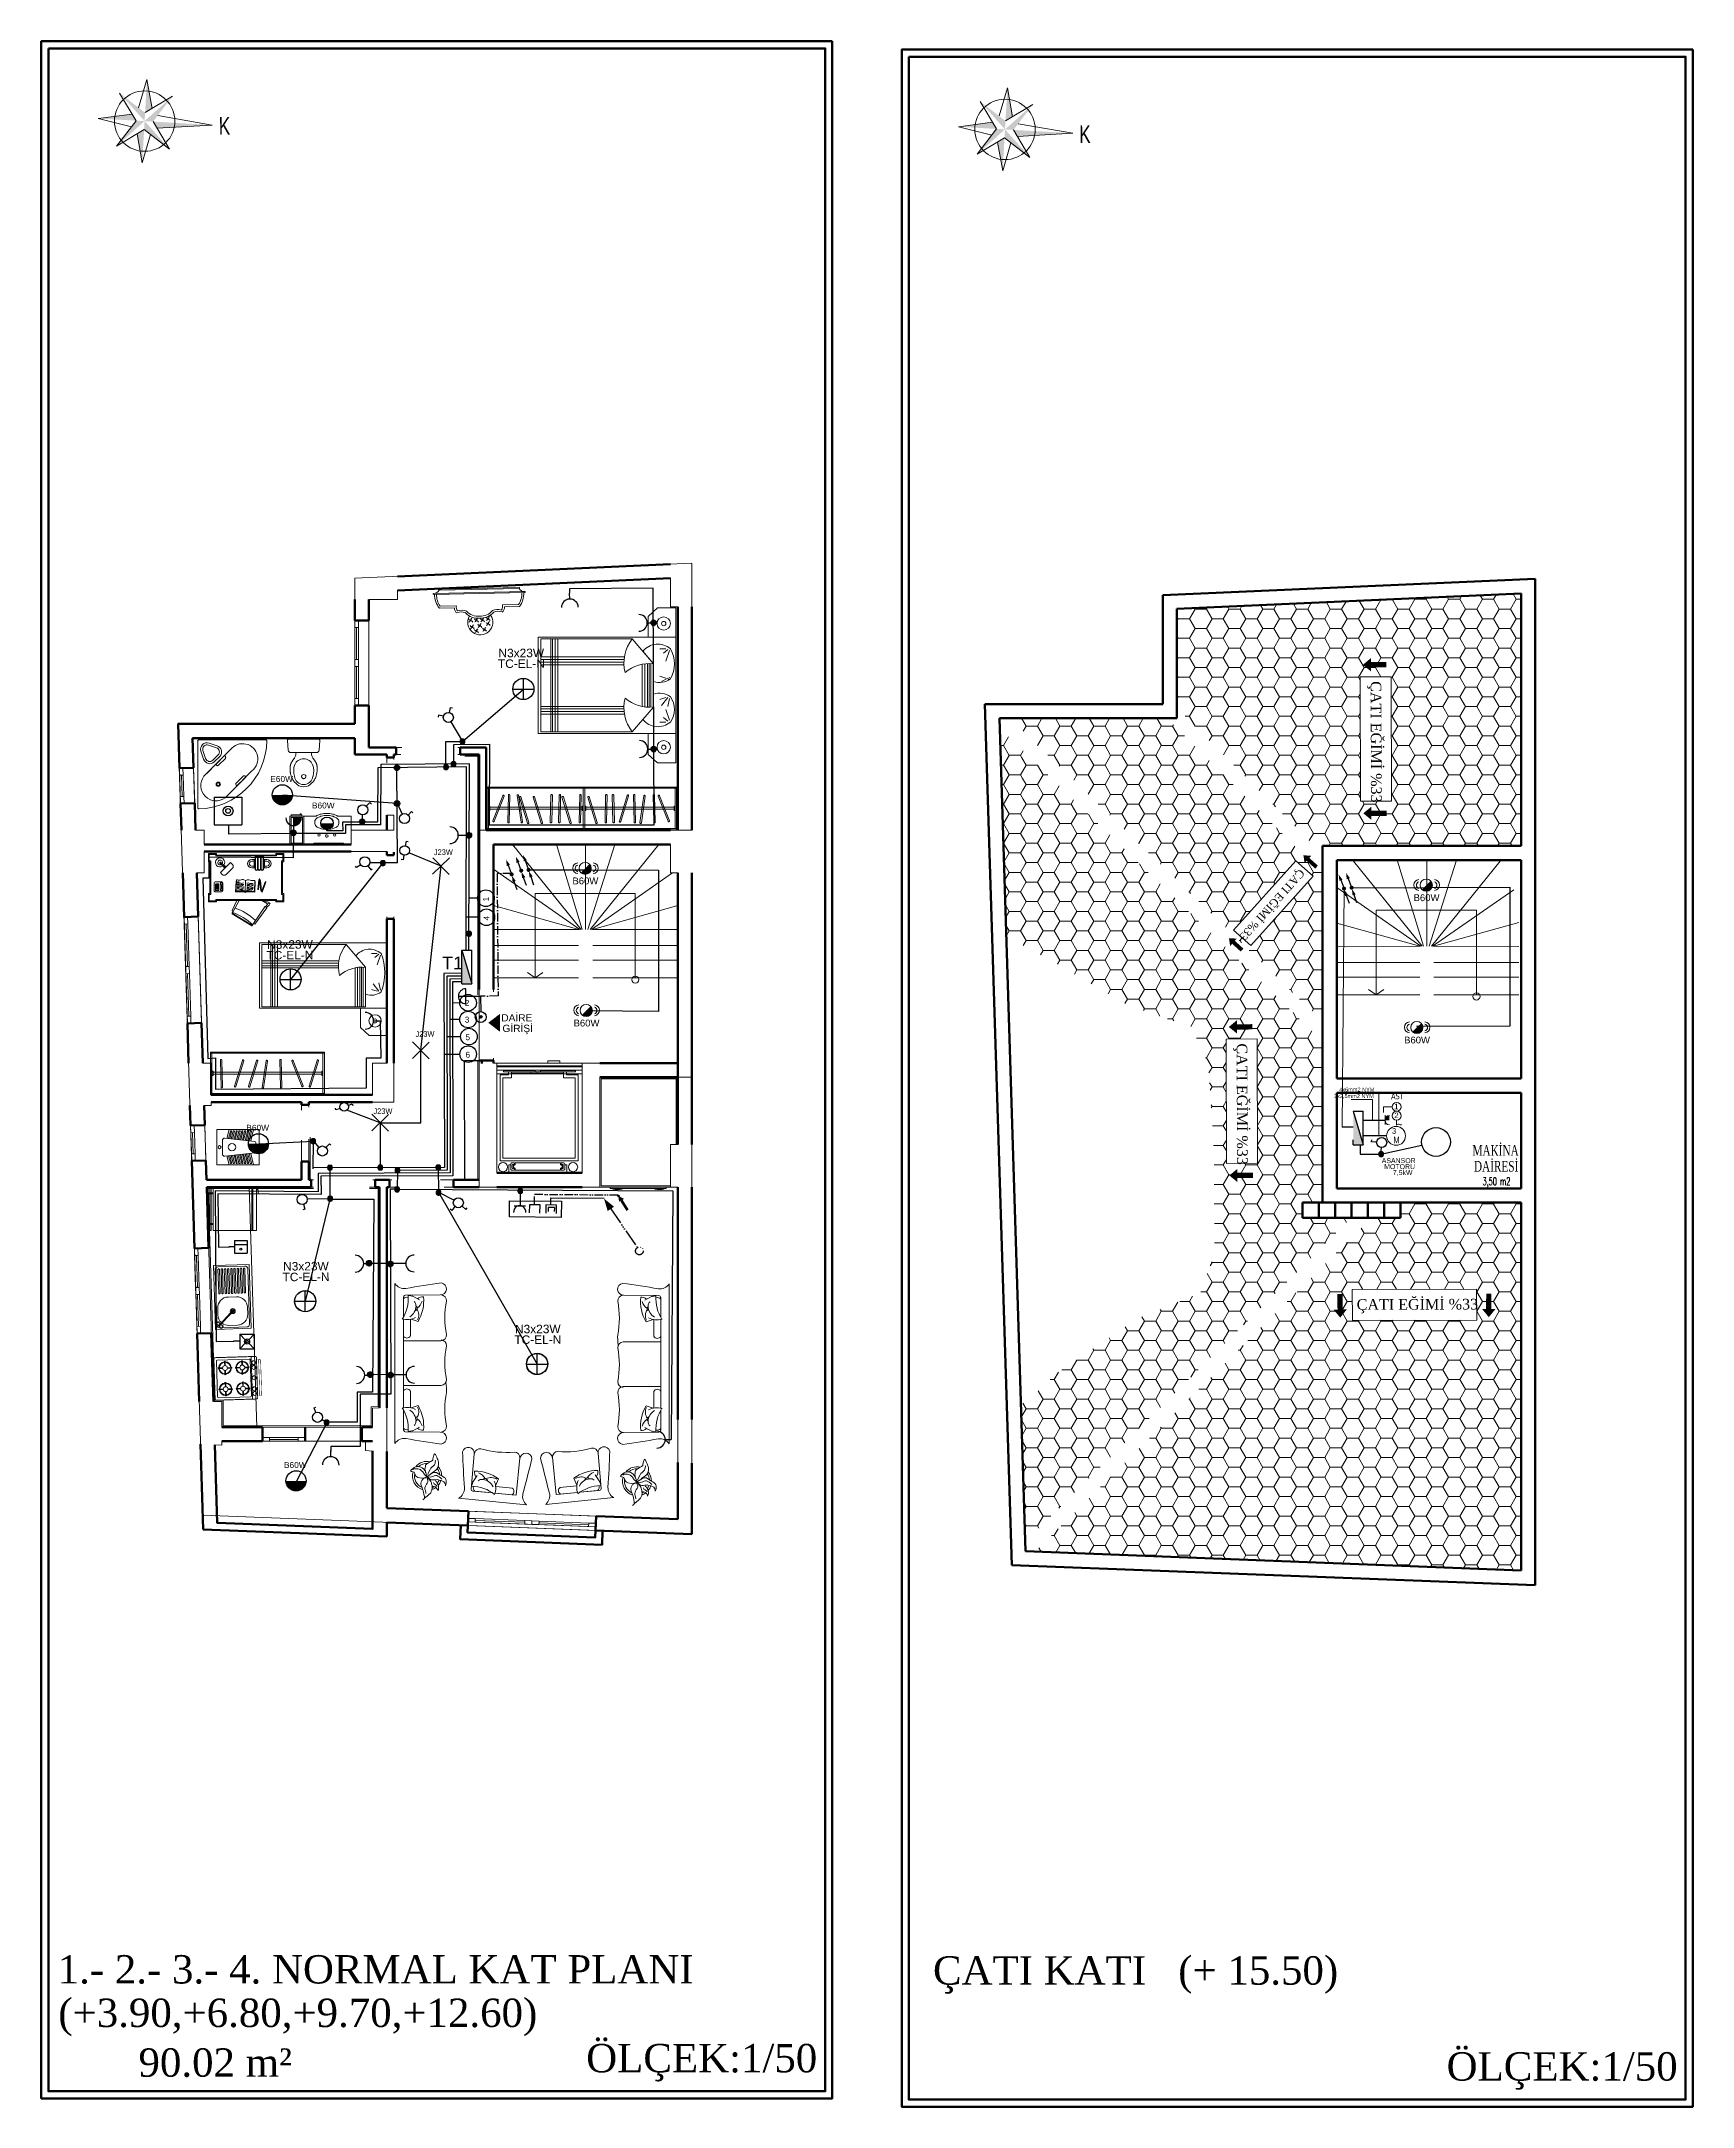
# Model space of a CAD drawing. Header units: millimetres. Extents: x -1335 to 33749, y 2338 to 5277.
# Drawn here: x 15340 to 17667, y 2365 to 5277 of the extents above; entities that cross this region are included whole.
import ezdxf
from ezdxf.enums import TextEntityAlignment as Align

# ---------------------------------------------------------------- set-up
doc = ezdxf.new("R2010")
doc.units = ezdxf.units.MM
for name, pattern in [('ACAD_ISO03W100', [30, 12, -18]), ('ACAD_ISO04W100', [30, 24, -3, 0, -3]), ('ACAD_ISO05W100', [37.5, 24, -3, 0.5, -3, 0.5, -3, 0.5, -3]), ('ACAD_ISO10W100', [18.5, 12, -3, 0.5, -3]), ('ACAD_ISO12W100', [21, 12, -3, 0, -3, 0, -3])]:
    doc.linetypes.add(name, pattern=pattern)
for name, color, linetype, lineweight in [('ANTET', 7, 'Continuous', 18), ('AYD-ARM', 1, 'Continuous', 20), ('DUVAR', 7, 'Continuous', 53), ('H-ÇATI1', 16, 'Continuous', 18), ('KOLON HATTI', 3, 'Continuous', 50), ('Linye-23', 220, 'Continuous', 25), ('MERDIVEN', 8, 'Continuous', 20), ('MH', 20, 'Continuous', 20), ('Model Birimi - Mahal', 7, 'Continuous', 18), ('PENCERE', 1, 'Continuous', 20), ('priz', 50, 'Continuous', 30), ('PRİZ', 140, 'Continuous', 30), ('SEMBOL', 51, 'Continuous', 0), ('SINGLE_LINE_TEXT', 2, 'Continuous', 20), ('TEF', 15, 'Continuous', 18), ('tefriş', 65, 'Continuous', 18), ('tefrişler', 134, 'Continuous', 9), ('telefon', 3, 'ACAD_ISO12W100', 30), ('YALıTıM', 7, 'Continuous', 18), ('YESIL', 74, 'Continuous', 18), ('YYM', 20, 'Continuous', 20), ('ÖLÇÜİÇYATAY', 7, 'Continuous', 18), ('ışık', 1, 'Continuous', 50)]:
    doc.layers.add(name, color=color, linetype=linetype, lineweight=lineweight)
doc.layers.add('aydınlatma', color=7, linetype='Continuous', lineweight=30, true_color=0xff6526)
doc.layers.add('Yapısal - Birleşik_Kalem_No__161', color=7, linetype='Continuous', lineweight=13, true_color=0x6a6a6a)
for name, color, linetype in [('eleman', 2, 'Continuous'), ('ELINYENO', 1, 'Continuous'), ('LAMBA YAZI', 51, 'Continuous'), ('televizyon', 4, 'ACAD_ISO05W100'), ('ZİL', 140, 'ACAD_ISO04W100')]:
    doc.layers.add(name, color=color, linetype=linetype)
doc.layers.get('TEF').off()
doc.styles.add('1', font='times.ttf')
doc.styles.add('LAMBA', font='arial.ttf', dxfattribs={"height": 12})
doc.styles.add('ROMANS', font='tahoma.ttf')
doc.styles.add('SIMPLEX', font='SIMPLEX.SHX', dxfattribs={"width": 0.65, "height": 10})
doc.styles.get("Standard").update_dxf_attribs({"font": 'arial.ttf'})
doc.styles.add('STYLE1', font='arial.ttf', dxfattribs={"width": 0.6})
pattern_1 = [(180, (-68028.724, 93921.77), (-23.8125, -13.74815), [15.875, -31.75]), (300, (-68028.724, 93921.77), (23.8124972, -13.748155), [15.875, -31.75]), (240, (-68028.724, 93921.77), (-2.8e-06, -27.496305), [-31.75, 15.875])]

msp = doc.modelspace()

# ---------------------------------------------------------------- texts
msp.add_text('T1', height=18.13).set_placement((15904.9, 3968.4))
at = {"char_height": 16.706, "width": 61.05, "attachment_point": 5, "rotation": 90}
for s, insert in [('{\\H0.5x;\\C1;1}', (15966.7, 4067.4)), ('{\\H0.5x;\\C1;4}', (15967.4, 4040.6))]:
    msp.add_mtext(s, dxfattribs=dict(at, insert=insert))
at = {"char_height": 16.706, "width": 61.05, "attachment_point": 5}
for s, insert in [('{\\H0.5x;\\C1;3}', (15940, 3897.5)), ('{\\H0.5x;\\C1;2}', (15940, 3921.1)), ('{\\H0.5x;\\C1;5}', (15941, 3872.7)), ('{\\H0.5x;\\C1;6}', (15941, 3848))]:
    msp.add_mtext(s, dxfattribs=dict(at, insert=insert))
at = {"layer": 'ANTET', "color": 71, "linetype": 'Continuous', "width": 0.7}
for p in [(15590.1, 5144.8), (16802.6, 5133.1)]:
    msp.add_text('K', height=25, rotation=0.1304, dxfattribs=at).set_placement(p)
at = {"layer": 'ELINYENO', "color": 4, "style": 'ROMANS', "width": 0.8}
msp.add_text('AST', height=8.4, dxfattribs=at).set_placement((17242.2, 3785.4))
at = {"layer": 'LAMBA YAZI', "style": 'LAMBA'}
for s, height, rotation, p in [('TC-EL-N ', 12, 0.3049, (16018.9, 4393.4)), ('N3x23W ', 12, 0.3049, (16018.8, 4408.4)), ('E60W ', 8.4, 359.9993, (15680.3, 4232.6)), ('B60W ', 8.4, 359.9993, (15739, 4195.2)), ('TC-EL-N ', 12, 0.3049, (15692.8, 3982.5)), ('N3x23W ', 12, 0.3049, (15692.8, 3997.5)), ('B60W ', 8.4, 359.9993, (15646.6, 3740.9)), ('N3x23W ', 12, 0.3049, (15715.3, 3544)), ('TC-EL-N ', 12, 0.3049, (15715.4, 3529)), ('N3x23W ', 12, 0.3049, (16042.1, 3455.5)), ('TC-EL-N ', 12, 0.3049, (16042.1, 3440.5)), ('B60W ', 8.4, 359.9993, (15699.6, 3265.6))]:
    msp.add_text(s, height=height, rotation=rotation, dxfattribs=at).set_placement(p, align=Align.CENTER)
for p in [(16108.6, 4088.3), (17294, 4064.6), (16110.2, 3887.9), (17280.6, 3864)]:
    msp.add_text('B60W ', height=9.6, dxfattribs=at).set_placement(p, align=Align.CENTER)
at = {"layer": 'MH', "style": '1'}
for height, rotation, p in [(15, 270.1762, (17213.4, 4374.6)), (11.25, 228.0653, (17113.1, 4110.7)), (15, 270.1762, (17024.6, 3864)), (15, 0.1762, (17193.7, 3488.5))]:
    msp.add_text('ÇATI EĞİMİ %%%33', height=height, rotation=rotation, dxfattribs=at).set_placement(p)
at = {"layer": 'MH'}
for s, height, style, width, p in [('MAKİNA', 15, '1', 0.7, (17356.9, 3705.6)), ('DAİRESİ', 15, '1', 0.7, (17358.9, 3683.3)), ('3,50 m2', 11, 'SIMPLEX', 0.5, (17371.1, 3664.2))]:
    msp.add_text(s, height=height, dxfattribs=dict(at, style=style, width=width)).set_placement(p)
at = {"layer": 'Model Birimi - Mahal', "style": 'STYLE1'}
for s, p in [('DAİRE', (15988.3, 3895)), ('GİRİŞİ', (15989.9, 3880.1))]:
    msp.add_text(s, height=10.24, dxfattribs=at).set_placement(p)
at = {"layer": 'SEMBOL', "width": 0.75}
for p in [(15893.3, 4129.4), (15867.4, 3873.1), (15808.2, 3764.3)]:
    msp.add_text('J23W', height=8, rotation=0.9174, dxfattribs=at).set_placement(p)
at = {"layer": 'SEMBOL'}
for s, p in [('2', (17249.8, 3758.7)), ('1', (17249.6, 3771.3))]:
    msp.add_text(s, height=7.84, dxfattribs=at).set_placement(p, align=Align.CENTER)
at = {"layer": 'SEMBOL', "char_height": 5.6, "width": 72.234, "attachment_point": 9}
for s, insert in [('3x2,5mm2 NYM', (17217.8, 3785.9)), ('4x6mm2 NYM', (17218.7, 3796.1))]:
    msp.add_mtext(s, dxfattribs=dict(at, insert=insert))
at = {"layer": 'SINGLE_LINE_TEXT', "linetype": 'Continuous', "width": 0.8}
for s, height, p in [('3', 8.43, (17243.6, 3736.4)), ('M', 9.48, (17245.4, 3723.2)), ('~', 12, (17250.1, 3743.9))]:
    msp.add_text(s, height=height, dxfattribs=at).set_placement(p)
at = {"layer": 'SINGLE_LINE_TEXT', "color": 4, "linetype": 'Continuous', "width": 0.8}
for s, p in [('ASANSOR', (17229, 3695.3)), ('MOTORU', (17232.5, 3686.9)), ('7,5kW', (17244.7, 3678.5))]:
    msp.add_text(s, height=7, dxfattribs=at).set_placement(p)
at = {"layer": 'YYM', "style": '1'}
for s, p in [('1.- 2.- 3.- 4. NORMAL KAT PLANI ', (15363.1, 2538.9)), ('ÇATI KATI   (+ 15.50) ', (16596.6, 2537.3)), ('(+3.90,+6.80,+9.70,+12.60)  ', (15364, 2477.6)), ('90.02 m²  ', (15477, 2407.5)), ('  ÖLÇEK:1/50', (16077.7, 2413.7)), ('  ÖLÇEK:1/50', (17290.2, 2402))]:
    msp.add_text(s, height=40, dxfattribs=at).set_placement(p)

# ---------------------------------------------------------------- blocks, each defined once
blk = doc.blocks.new('ko')
at = {"layer": 'DUVAR'}
for p, q in [((24323, -28051.7), (24303, -28051.7)), ((24323, -28051.7), (24303, -28051.7)), ((24323, -28131.7), (24303, -28131.7))]:
    blk.add_line(p, q, dxfattribs=at)
blk = doc.blocks.new('adf')
at = {"layer": 'tefrişler'}
for p, q in [((110998.5, -78221.6), (111045.9, -78305.4)), ((110950.6, -78266.9), (110993.9, -78243)), ((110979.6, -78258.4), (110986, -78248.6)), ((110997.2, -78244), (111011, -78268.4)), ((110998.6, -78246.4), (111011, -78268.4)), ((110996.3, -78284.1), (111003.4, -78276.4)), ((111004.3, -78276.1), (111016, -78296.9)), ((111012.6, -78271.2), (111024.5, -78292.1)), ((111012.6, -78271.2), (111027.5, -78297.6)), ((110981.4, -78323.7), (111027.5, -78297.6))]:
    blk.add_line(p, q, dxfattribs=at)
for centre, major_axis, start_param, end_param in [((110982.4, -78220.1), (-15.5, 4.3), 2.223554, 3.319567), ((110946.1, -78259.8), (2.24, 8.1), 0.915132, 3.975123), ((111507.4, -79674.1), (408.4, 1474.2), 0.616403, 0.649548), ((110979.4, -78269.8), (-13.5, 3.7), -1.42432, -0.78946), ((110972, -78229.3), (-23.1, 6.4), 2.428521, 2.655338), ((111041, -78220.6), (15.1, 54.4), 2.297702, 2.914624), ((110996, -78251.4), (-5.44, 1.51), 4.517579, 5.87915), ((110995.1, -78245.2), (-2.34, 0.65), 3.926991, 5.497787), ((110954.2, -78274.2), (-7.82, 2.17), -0.701718, 0.841689), ((110853.2, -78359.2), (33.1, 119.4), 5.30512, 5.690454), ((111024.3, -78235.1), (15.1, 54.4), 2.252393, 2.893244), ((110991.2, -78246.9), (-19.7, 5.5), 1.088843, 1.69928), ((110993.7, -78259.5), (-6.72, 1.86), -0.144832, 0.876693), ((110988.4, -78265.5), (0.208, 0.749), 1.165832, 1.862361), ((110989.7, -78265.5), (0.57, 2.06), 1.862361, 2.276788), ((110988.4, -78265.5), (-0.749, 0.208), -1.101493, -0.404964), ((110991.1, -78264.8), (0.99, 3.58), 2.276788, 2.534296), ((111004, -78253.9), (-18, 5), 0.806095, 1.799336), ((110988.6, -78266.8), (0.57, 2.06), 0.196204, 0.469303), ((110992.9, -78263.3), (-5.78, 1.6), 0.9635, 1.165832), ((111003.7, -78269.7), (-14, 3.9), 0.159983, 1.266031), ((110992.9, -78263.3), (-5.78, 1.6), 1.165832, 1.368164), ((110991.9, -78265.4), (0.99, 3.58), 2.938961, 3.196469), ((110991.5, -78266.9), (-2.06, 0.57), 1.625673, 2.040099), ((110991.8, -78268.3), (-0.749, 0.208), 2.040099, 2.736628), ((110991.8, -78268.3), (-0.749, 0.208), 2.736628, 2.949409), ((110996.6, -78253.4), (-23.1, 6.4), 1.837975, 2.657646), ((110062.4, -77121.6), (-1474.2, 408.4), 2.492045, 2.525189), ((111018.8, -78291.7), (-5.44, 1.51), 1.291777, 3.336402), ((111038.9, -78319.9), (4.3, 15.5), 6.105211, 7.201224), ((110978, -78316.3), (2.17, 7.82), 2.299904, 3.843311), ((110986.3, -78330.7), (2.24, 8.1), 0.737266, 3.797257)]:
    blk.add_ellipse(centre, major_axis=major_axis, ratio=1, start_param=start_param, end_param=end_param, dxfattribs=at)
blk = doc.blocks.new('aegfwe')
at = {"layer": 'tefrişler'}
for p, q in [((64901.8, -97879.5), (64902.4, -97877.8)), ((64902.4, -97877.8), (64905.8, -97874.3)), ((64905.8, -97874.3), (64907.6, -97873.1)), ((64907.6, -97873.1), (64909.3, -97871.7)), ((64909.3, -97871.7), (64909.6, -97871.4)), ((64909.3, -97877.5), (64909.3, -97876.9)), ((64909.9, -97881), (64909.3, -97877.5)), ((64909.6, -97871.4), (64911.4, -97869.9)), ((64911.4, -97870.5), (64912.2, -97868.8)), ((64911.4, -97869.9), (64911.7, -97869.7)), ((64911.4, -97872.3), (64911.4, -97870.5)), ((64911.9, -97875.7), (64911.4, -97872.3)), ((64912.5, -97877.5), (64911.9, -97875.7)), ((64912.2, -97868.8), (64913.7, -97867.6)), ((64913.1, -97881), (64912.5, -97877.5)), ((64880.9, -97889.4), (64880.6, -97891.1)), ((64880.6, -97891.1), (64880.6, -97894.6)), ((64880.6, -97894.6), (64880.9, -97896.4)), ((64881.7, -97887.6), (64880.9, -97889.4)), ((64880.9, -97896.4), (64881.7, -97898.1)), ((64881.7, -97889.4), (64881.7, -97887.6)), ((64882.3, -97891.1), (64881.7, -97889.4)), ((64881.7, -97898.1), (64883.5, -97899.3)), ((64883.8, -97893.2), (64882.3, -97891.1)), ((64883.5, -97899.3), (64885.2, -97900.7)), ((64885.8, -97894.3), (64883.8, -97893.2)), ((64885.2, -97900.7), (64887, -97901.9)), ((64887.6, -97894.9), (64885.8, -97894.3)), ((64887, -97897.5), (64886.7, -97896.9)), ((64888.7, -97898.7), (64887, -97897.5)), ((64887, -97901.9), (64888.7, -97902.7)), ((64889.3, -97895.2), (64887.6, -97894.9)), ((64890.5, -97900.1), (64888.7, -97898.7)), ((64888.7, -97902.7), (64892.2, -97905.1)), ((64891.3, -97895.8), (64889.3, -97895.2)), ((64892.2, -97901.3), (64890.5, -97900.1)), ((64891.3, -97884.2), (64891.6, -97882.4)), ((64891.3, -97886.2), (64891.3, -97884.2)), ((64891.6, -97887.9), (64891.3, -97886.2)), ((64893.1, -97896.4), (64891.3, -97895.8)), ((64891.6, -97882.4), (64892.5, -97880.7)), ((64892.2, -97889.7), (64891.6, -97887.9)), ((64893.1, -97891.4), (64892.2, -97889.7)), ((64893.9, -97902.2), (64892.2, -97901.3)), ((64892.2, -97905.1), (64894.2, -97906.2)), ((64892.5, -97880.7), (64892.8, -97882.4)), ((64892.8, -97882.4), (64894.2, -97884.2)), ((64894.2, -97887.9), (64893.1, -97886.5)), ((64894.2, -97893.4), (64893.1, -97891.4)), ((64894.8, -97896.1), (64893.1, -97896.4)), ((64895.7, -97902.2), (64893.9, -97902.2)), ((64894.2, -97884.2), (64896, -97885.9)), ((64896, -97889.4), (64894.2, -97887.9)), ((64896, -97894.6), (64894.2, -97893.4)), ((64894.2, -97906.2), (64898, -97906.2)), ((64896.6, -97896.1), (64894.8, -97896.1)), ((64900.6, -97905.9), (64895.4, -97909.4)), ((64897.4, -97901.6), (64895.7, -97902.2)), ((64896, -97885.9), (64897.7, -97886.5)), ((64897.7, -97890.5), (64896, -97889.4)), ((64898.6, -97895.8), (64896.6, -97896.1)), ((64899.2, -97900.7), (64897.4, -97901.6)), ((64897.7, -97886.5), (64899.5, -97886.8)), ((64898.3, -97892.3), (64897.7, -97890.5)), ((64898, -97906.2), (64899.8, -97905.6)), ((64900.6, -97895.8), (64898.6, -97895.8)), ((64901.2, -97900.1), (64899.2, -97900.7)), ((64899.5, -97886.8), (64899.8, -97886.8)), ((64899.8, -97905.6), (64906.7, -97901)), ((64900.3, -97884.7), (64900.9, -97881.3)), ((64900.6, -97886.5), (64900.3, -97884.7)), ((64900.6, -97888.2), (64900.6, -97886.5)), ((64901.2, -97890), (64900.6, -97888.2)), ((64902.4, -97896.1), (64900.6, -97895.8)), ((64902.1, -97904.2), (64900.6, -97905.9)), ((64900.9, -97881.3), (64901.8, -97879.5)), ((64901.5, -97891.7), (64901.2, -97890)), ((64902.9, -97899.8), (64901.2, -97900.1)), ((64902.1, -97893.4), (64901.5, -97891.7)), ((64903.5, -97895.5), (64902.1, -97893.4)), ((64904.1, -97897.2), (64902.4, -97896.1)), ((64906.4, -97900.4), (64902.9, -97899.8)), ((64905.8, -97905.3), (64903.2, -97910.6)), ((64906.4, -97899), (64903.5, -97895.5)), ((64905.8, -97898.7), (64904.1, -97897.2)), ((64907.3, -97900.4), (64905.8, -97898.7)), ((64906.7, -97903.3), (64905.8, -97905.3)), ((64906.4, -97893.2), (64907.3, -97891.4)), ((64906.4, -97894.9), (64906.4, -97893.2)), ((64907.6, -97898.4), (64906.4, -97894.9)), ((64907.3, -97900.7), (64906.4, -97899)), ((64906.7, -97901), (64907.3, -97900.7)), ((64907.9, -97900.1), (64907, -97900.7)), ((64907.3, -97891.4), (64908.5, -97889.7)), ((64907.9, -97900.1), (64907.6, -97898.4)), ((64907.6, -97900.7), (64908.2, -97902.7)), ((64909.9, -97899), (64907.9, -97900.1)), ((64907.9, -97900.4), (64909.6, -97902.2)), ((64908.2, -97902.7), (64909.9, -97908)), ((64908.5, -97889.7), (64910.2, -97886.2)), ((64909.6, -97902.2), (64911.4, -97903.6)), ((64909.9, -97907.1), (64909.6, -97905.9)), ((64910.5, -97882.7), (64909.9, -97881)), ((64911.7, -97899), (64909.9, -97899)), ((64910.2, -97909.1), (64909.9, -97907.1)), ((64909.9, -97908), (64912.8, -97911.4)), ((64910.2, -97886.2), (64910.5, -97884.5)), ((64910.2, -97899), (64911.9, -97898.1)), ((64910.5, -97884.5), (64910.5, -97882.7)), ((64911.4, -97903.6), (64913.7, -97907.1)), ((64915.1, -97898.4), (64911.7, -97899)), ((64911.9, -97898.1), (64913.7, -97896.9)), ((64914, -97882.7), (64913.1, -97881)), ((64913.7, -97896.9), (64914.9, -97894.9)), ((64913.7, -97907.1), (64915.4, -97908.8)), ((64914.3, -97884.5), (64914, -97882.7)), ((64915.1, -97886.2), (64914.3, -97884.5)), ((64914.9, -97894.9), (64915.7, -97893.2)), ((64916.3, -97889.7), (64915.1, -97886.2)), ((64920.4, -97899.3), (64915.1, -97898.4)), ((64915.7, -97893.2), (64916.3, -97891.4)), ((64916.3, -97891.4), (64916.3, -97889.7)), ((64922.1, -97900.1), (64920.4, -97899.3)), ((64923.9, -97901.6), (64922.1, -97900.1)), ((64925, -97905.1), (64923.9, -97901.6)), ((64925.9, -97906.8), (64925, -97905.1)), ((64927.6, -97907.4), (64925.9, -97906.8)), ((64929.4, -97907.7), (64927.6, -97907.4)), ((64931.1, -97908.5), (64929.4, -97907.7)), ((64892.2, -97913.2), (64891.3, -97916.7)), ((64891.3, -97916.7), (64891.3, -97921)), ((64891.3, -97921), (64892.5, -97924.5)), ((64893.7, -97911.2), (64892.2, -97913.2)), ((64892.5, -97924.5), (64893.4, -97926.2)), ((64893.4, -97926.2), (64893.9, -97928)), ((64895.4, -97909.4), (64893.7, -97911.2)), ((64893.9, -97928), (64895.7, -97931.5)), ((64896, -97920.7), (64895.7, -97922.8)), ((64895.7, -97922.8), (64896, -97923.9)), ((64895.7, -97931.5), (64897.1, -97932.6)), ((64896.3, -97919), (64896, -97920.7)), ((64897.1, -97917.2), (64896.3, -97919)), ((64898.6, -97915.5), (64897.1, -97917.2)), ((64897.1, -97932.9), (64898, -97930.9)), ((64898, -97930.9), (64898.3, -97929.1)), ((64898.3, -97929.1), (64899.5, -97925.7)), ((64900.3, -97914.1), (64898.6, -97915.5)), ((64899.5, -97923.9), (64901.2, -97922.5)), ((64899.5, -97925.7), (64899.5, -97923.9)), ((64902.1, -97912.3), (64900.3, -97914.1)), ((64901.2, -97922.5), (64902.9, -97921.6)), ((64903.2, -97910.6), (64902.1, -97912.3)), ((64902.9, -97921.6), (64908.2, -97918.1)), ((64908.2, -97918.1), (64909.6, -97916.4)), ((64909.6, -97916.4), (64909.9, -97914.6)), ((64909.9, -97914.6), (64910.2, -97912.6)), ((64910.5, -97910.9), (64910.2, -97909.1)), ((64910.2, -97912.6), (64910.5, -97910.9)), ((64912.8, -97911.4), (64914.6, -97912.9)), ((64914.6, -97912.9), (64916.3, -97913.8)), ((64915.4, -97908.8), (64917.2, -97910.3)), ((64916.3, -97913.8), (64918, -97914.3)), ((64917.2, -97910.3), (64918.9, -97911.2)), ((64918, -97914.3), (64920.1, -97914.6)), ((64918.9, -97911.2), (64920.7, -97911.4)), ((64920.1, -97914.6), (64921.8, -97914.9)), ((64920.7, -97911.4), (64925.9, -97911.4)), ((64921.8, -97914.9), (64923.9, -97914.3)), ((64923.9, -97914.3), (64925.6, -97913.5)), ((64925.6, -97913.5), (64927.3, -97912)), ((64925.9, -97911.4), (64927.6, -97910.3)), ((64927.3, -97912), (64929.4, -97910.6)), ((64927.6, -97910.3), (64927.6, -97910)), ((64929.4, -97910.6), (64930.8, -97908.8)), ((64930.8, -97908.8), (64931.1, -97908.5))]:
    blk.add_line(p, q, dxfattribs=at)
for radius, start, end in [(20.5, 180.9322, 220.3045), (20.5, 139.964, 161.4683), (17.8, 186.2472, 216.0298), (17.8, 144.587, 160.5864), (20.5, 109.0007, 126.8665), (17.8, 113.3714, 122.6233), (20.5, 343.7977, 72.6985), (17.8, 349.1696, 66.1695), (20.5, 257.5002, 320.8039), (17.8, 266.71, 312.8028)]:
    blk.add_arc((64907.5, -97901.5), radius, start, end, dxfattribs=at)
blk = doc.blocks.new('awf')
at = {"layer": 'tefrişler'}
for p, q in [((110707.5, -78205.1), (110932.7, -78205.1)), ((110723.3, -78269.1), (110724, -78219.7)), ((110726.4, -78217.2), (110754.4, -78217.2)), ((110729.2, -78217.2), (110754.4, -78217.2)), ((110757.7, -78217.2), (110781.7, -78217.2)), ((110757.7, -78217.2), (110788, -78217.2)), ((110757.8, -78226.9), (110781.7, -78226.9)), ((110788, -78270.3), (110788, -78217.2)), ((110882.6, -78217.2), (110788, -78217.2)), ((110851.3, -78270.3), (110851.3, -78217.2)), ((110882.5, -78226.9), (110858.6, -78226.9)), ((110913.9, -78217.2), (110885.9, -78217.2)), ((110917, -78269.1), (110916.3, -78219.7)), ((110730.3, -78239.7), (110724.9, -78229.3)), ((110760.9, -78237.8), (110757.6, -78227.8)), ((110879.4, -78237.8), (110882.7, -78227.8)), ((110910, -78239.7), (110915.4, -78229.3))]:
    blk.add_line(p, q, dxfattribs=at)
for centre, major_axis, ratio, start_param, end_param in [((112222.3, -78477.8), (1081.7, -1081.7), 1, 3.757996, 3.791141), ((110698.4, -78218.3), (11.4, 11.4), 1, -0.918039, 0.177974), ((110726.4, -78219.7), (1.71, -1.71), 1, 2.356194, 3.926991), ((110701.2, -78232), (17, 17), 1, -0.713072, -0.486255), ((110727.6, -78167.6), (39.9, 39.9), 1, 3.868498, 4.48542), ((110732.3, -78221.9), (3.99, -3.99), 1, 2.946783, 4.308353), ((110738.4, -78216.2), (13.2, 13.2), 1, 3.947688, 4.940929), ((110734.3, -78222.4), (17, 17), 1, -1.303618, -0.483947), ((110778.6, -78221.9), (3.99, 3.99), 1, 4.433369, 6.477995), ((110861.7, -78221.9), (3.99, 3.99), 1, 1.375987, 3.420612), ((110906, -78222.4), (17, 17), 1, 2.054743, 2.874414), ((110901.9, -78216.2), (13.2, 13.2), 1, 2.913053, 3.906294), ((110939.1, -78232), (17, -17), 1, 3.627847, 3.854664), ((109418, -78477.8), (1081.7, 1081.7), 1, -0.649548, -0.616403), ((110740.1, -78245.5), (9.88, -9.88), 1, 3.288069, 3.922929), ((110732, -78189.3), (39.9, -39.9), 1, 5.393986, 6.034836), ((110726, -78223.9), (14.5, 14.5), 1, 4.230435, 4.840872), ((110738.2, -78227.9), (4.93, 4.93), 1, 2.996761, 4.018286), ((110742.1, -78236), (1.51, -1.51), 1, 3.337796, 3.610896), ((110740.8, -78235.6), (0.55, 0.55), 1, 2.040099, 2.736628), ((110740.8, -78235.6), (0.55, 0.55), 1, 2.736628, 3.433158), ((110741.4, -78234.4), (1.51, 1.51), 1, 3.433158, 3.847584), ((110741.5, -78232.8), (2.62, -2.62), 1, 5.418381, 5.675889), ((110741.1, -78230.5), (4.24, 4.24), 1, 4.105093, 4.307425), ((110741.1, -78230.5), (4.24, -4.24), 1, 5.878221, 6.080553), ((110752, -78224.2), (10.3, 10.3), 1, 3.301576, 4.407624), ((110742.4, -78232.4), (2.62, -2.62), 1, 6.080553, 6.338062), ((110743.6, -78233.5), (1.51, 1.51), 1, -1.51592, -1.101493), ((110744.9, -78233.9), (0.55, 0.55), 1, -0.404964, -0.192184), ((110744.9, -78233.9), (0.55, 0.55), 1, -1.101493, -0.404964), ((110908.3, -78189.3), (39.9, -39.9), 1, 4.960738, 5.601588), ((110888.3, -78224.2), (10.3, 10.3), 1, 3.446358, 4.552406), ((110897.9, -78232.4), (2.62, 2.62), 1, 3.086716, 3.344225), ((110899.2, -78230.5), (4.24, 4.24), 1, 3.344225, 3.546557), ((110899.2, -78230.5), (4.24, 4.24), 1, 3.546557, 3.748889), ((110914.3, -78223.9), (14.5, -14.5), 1, 4.583906, 5.194343), ((110898.8, -78232.8), (2.62, -2.62), 1, 5.319685, 5.577194), ((110898.9, -78234.4), (1.51, -1.51), 1, 5.577194, 5.99162), ((110899.5, -78235.6), (0.55, 0.55), 1, 4.420824, 5.117353), ((110898.2, -78236), (1.51, -1.51), 1, 1.101493, 1.374593), ((110899.5, -78235.6), (0.55, -0.55), 1, 0.404964, 1.101493), ((110902.1, -78227.9), (4.93, -4.93), 1, 5.406492, 6.428017), ((110900.2, -78245.5), (9.88, -9.88), 1, 0.78946, 1.42432), ((110715, -78269.5), (5.94, -5.94), 1, 4.056725, 7.116715), ((110731.5, -78269.6), (5.74, -5.74), 1, 4.010671, 5.554078), ((110755.7, -78399.3), (87.6, -87.6), 1, 2.163527, 2.548861), ((110779.9, -78269.6), (5.74, -5.74), 1, 5.441497, 6.984904), ((110794.8, -78269.6), (5.74, -5.74), 1, 4.010671, 5.554078), ((110819, -78399.3), (87.6, -87.6), 1, 2.163527, 2.548861), ((110843.2, -78269.6), (5.74, -5.74), 1, 5.441497, 6.984904), ((110843.8, -78268.2), (25.1, -5.7), 0.312193, -1.385882, -0.752116), ((110884.6, -78399.3), (87.6, 87.6), 1, 0.592731, 0.978065), ((110908.8, -78269.6), (5.74, 5.74), 1, 3.8707, 5.414107), ((110925.3, -78269.5), (5.94, -5.94), 1, 3.878859, 6.938849)]:
    blk.add_ellipse(centre, major_axis=major_axis, ratio=ratio, start_param=start_param, end_param=end_param, dxfattribs=at)
at = {"layer": 'tefrişler', "extrusion": (0, 0, -1)}
for centre, major_axis, start_param, end_param in [((110912.7, -78167.6), (-39.9, 39.9), 3.868498, 4.48542), ((110908, -78221.9), (-3.99, -3.99), 2.946783, 4.308353), ((110913.9, -78219.7), (-1.71, -1.71), 2.356194, 3.926991), ((110941.9, -78218.3), (-11.4, 11.4), -0.918039, 0.177974)]:
    blk.add_ellipse(centre, major_axis=major_axis, ratio=1, start_param=start_param, end_param=end_param, dxfattribs=at)
blk = doc.blocks.new('setgh')
at = {"layer": 'tefriş'}
for p, q in [((261687.6, -158115), (261687.6, -158065)), ((261687.6, -158065), (261747.6, -158065)), ((261692.6, -158096.6), (261692.6, -158083.3)), ((261736.2, -158077.3), (261693.9, -158081.8)), ((261699.6, -158081.2), (261695.6, -158065)), ((261701.9, -158081), (261698.7, -158068)), ((261699.4, -158067), (261699.5, -158067)), ((261703.6, -158080.8), (261700.3, -158067.6)), ((261705.8, -158080.6), (261702.7, -158068)), ((261703.4, -158067), (261703.5, -158067)), ((261707.4, -158080.3), (261704.3, -158067.6)), ((261709.7, -158080.2), (261706.7, -158068)), ((261707.4, -158067), (261707.5, -158067)), ((261711.4, -158080), (261708.3, -158067.6)), ((261713.6, -158079.7), (261710.7, -158068)), ((261711.4, -158067), (261711.5, -158067)), ((261715.3, -158079.6), (261712.3, -158067.6)), ((261717.5, -158079.3), (261714.7, -158068)), ((261715.4, -158067), (261715.5, -158067)), ((261719.2, -158079.1), (261716.3, -158067.6)), ((261721.4, -158078.9), (261718.7, -158068)), ((261719.4, -158067), (261719.5, -158067)), ((261723.1, -158078.7), (261720.3, -158067.6)), ((261725.3, -158078.5), (261722.7, -158068)), ((261723.4, -158067), (261723.5, -158067)), ((261727, -158078.3), (261724.3, -158067.6)), ((261729.1, -158078.1), (261726.7, -158068)), ((261727.4, -158067), (261727.5, -158067)), ((261730.9, -158077.9), (261728.3, -158067.6)), ((261733.2, -158077.7), (261730, -158065)), ((261739.6, -158080.3), (261739.6, -158099.6)), ((261747.6, -158065), (261747.6, -158115)), ((261736.2, -158102.6), (261693.9, -158098.1)), ((261699.6, -158098.7), (261695.6, -158115)), ((261701.9, -158099), (261698.7, -158112)), ((261699.5, -158113), (261699.4, -158113)), ((261703.6, -158099.1), (261700.3, -158112.4)), ((261705.8, -158099.4), (261702.7, -158112)), ((261703.5, -158113), (261703.4, -158113)), ((261707.5, -158099.6), (261704.3, -158112.4)), ((261709.7, -158099.8), (261706.7, -158112)), ((261707.5, -158113), (261707.4, -158113)), ((261711.4, -158100), (261708.3, -158112.4)), ((261713.6, -158100.2), (261710.7, -158112)), ((261711.5, -158113), (261711.4, -158113)), ((261715.3, -158100.4), (261712.3, -158112.4)), ((261717.5, -158100.6), (261714.7, -158112)), ((261715.5, -158113), (261715.4, -158113)), ((261719.2, -158100.8), (261716.3, -158112.4)), ((261721.4, -158101), (261718.7, -158112)), ((261719.5, -158113), (261719.4, -158113)), ((261723.1, -158101.2), (261720.3, -158112.4)), ((261725.3, -158101.4), (261722.7, -158112)), ((261723.5, -158113), (261723.4, -158113)), ((261727, -158101.6), (261724.3, -158112.4)), ((261729.1, -158101.9), (261726.7, -158112)), ((261727.5, -158113), (261727.4, -158113)), ((261730.9, -158102), (261728.3, -158112.4)), ((261733.2, -158102.3), (261730, -158115)), ((261747.6, -158115), (261687.6, -158115))]:
    blk.add_line(p, q, dxfattribs=at)
for centre, radius in [((261726.1, -158090), 5.25), ((261743.6, -158090), 2.15)]:
    blk.add_circle(centre, radius, dxfattribs=at)
for centre, radius, start, end in [((261694.1, -158083.3), 1.5, 96.0725, 180), ((261699.4, -158067.8), 0.8, 90, 193.8243), ((261699.5, -158067.8), 0.8, 13.8243, 90), ((261703.4, -158067.8), 0.8, 90, 193.8243), ((261703.5, -158067.8), 0.8, 13.8243, 90), ((261707.4, -158067.8), 0.8, 90, 193.8243), ((261707.5, -158067.8), 0.8, 13.8243, 90), ((261711.4, -158067.8), 0.8, 90, 193.8243), ((261711.5, -158067.8), 0.8, 13.8243, 90), ((261715.4, -158067.8), 0.8, 90, 193.8243), ((261715.5, -158067.8), 0.8, 13.8243, 90), ((261719.4, -158067.8), 0.8, 90, 193.8243), ((261719.5, -158067.8), 0.8, 13.8243, 90), ((261723.4, -158067.8), 0.8, 90, 193.8243), ((261723.5, -158067.8), 0.8, 13.8243, 90), ((261727.4, -158067.8), 0.8, 90, 193.8243), ((261727.5, -158067.8), 0.8, 13.8243, 90), ((261736.6, -158080.3), 3, 0, 96.0725), ((261694.1, -158096.6), 1.5, 180, 263.9275), ((261699.4, -158112.2), 0.8, 166.1757, 270), ((261699.5, -158112.2), 0.8, 270, 346.1757), ((261703.4, -158112.2), 0.8, 166.1757, 270), ((261703.5, -158112.2), 0.8, 270, 346.1757), ((261707.4, -158112.2), 0.8, 166.1757, 270), ((261707.5, -158112.2), 0.8, 270, 346.1757), ((261711.4, -158112.2), 0.8, 166.1757, 270), ((261711.5, -158112.2), 0.8, 270, 346.1757), ((261715.4, -158112.2), 0.8, 166.1757, 270), ((261715.5, -158112.2), 0.8, 270, 346.1757), ((261719.4, -158112.2), 0.8, 166.1757, 270), ((261719.5, -158112.2), 0.8, 270, 346.1757), ((261723.4, -158112.2), 0.8, 166.1757, 270), ((261723.5, -158112.2), 0.8, 270, 346.1757), ((261727.4, -158112.2), 0.8, 166.1757, 270), ((261727.5, -158112.2), 0.8, 270, 346.1757), ((261736.6, -158099.6), 3, 263.9275, 0)]:
    blk.add_arc(centre, radius, start, end, dxfattribs=at)
blk = doc.blocks.new('16')
blk.add_line((1366.7, 587.3), (1370, 590.6))
for points in [[(1347.3, 596.8, 0.414214), (1346.6, 596.1), (1346.6, 549.6, 0.418871), (1347.3, 548.8, 0.404945), (1394.6, 596.1, 0.418871), (1393.8, 596.8)], [(1350.7, 583.4, 0.557537), (1358.1, 581.6), (1361.9, 585.4, 0.557537), (1360.1, 592.8), (1354.5, 594.7, 0.618034), (1348.8, 589)], [(1352.1, 583.9, 0.557537), (1357.1, 582.7), (1360.8, 586.4, 0.557537), (1359.6, 591.4), (1354, 593.3, 0.618034), (1350.2, 589.5)], [(1357.6, 578.2), (1358.1, 577.7, 0.414214), (1359.5, 577.7), (1364.3, 582.5, 0.414214), (1364.3, 583.9), (1363.8, 584.4)], [(1372.5, 563.4), (1371.9, 563.9, -0.414214), (1371.9, 565.3), (1376.7, 570.1, -0.414214), (1378.1, 570.1), (1378.6, 569.6)]]:
    blk.add_lwpolyline(points, format="xyb", close=True)
blk.add_lwpolyline([(1381.6, 572.5), (1386.9, 577.8, 0.873035), (1372, 592.6), (1353.4, 574, 1.142857), (1368.2, 559.2), (1381.6, 572.5)], format="xyb")
for radius in [1.5, 1]:
    blk.add_circle((1377.5, 582.6), radius)
blk = doc.blocks.new('15')
for p, q in [((557.1, 835.8), (557.1, 878.1)), ((558.8, 879.7), (572.6, 878.5)), ((576, 874.9), (576, 839.1)), ((576, 867.5), (577.8, 867.8)), ((577.8, 867.8), (579.2, 868.1)), ((579.2, 868.1), (580.5, 868.5)), ((580.5, 868.5), (581.5, 868.8)), ((581.5, 868.8), (582.4, 869.2)), ((582.4, 869.2), (583.1, 869.6)), ((583.1, 869.6), (583.7, 870)), ((583.7, 870), (584.2, 870.3)), ((584.2, 870.3), (584.7, 870.7)), ((584.7, 870.7), (585.1, 871)), ((585.1, 871), (585.6, 871.3)), ((585.6, 871.3), (586, 871.6)), ((586, 871.6), (586.4, 871.9)), ((586.4, 871.9), (586.7, 872.2)), ((586.7, 872.2), (587.1, 872.4)), ((587.1, 872.4), (587.5, 872.7)), ((587.5, 872.7), (587.9, 872.9)), ((587.9, 872.9), (588.3, 873.2)), ((588.3, 873.2), (588.7, 873.4)), ((588.7, 873.4), (589.1, 873.7)), ((589.1, 873.7), (589.5, 873.9)), ((589.5, 873.9), (589.9, 874.1)), ((589.9, 874.1), (590.3, 874.3)), ((590.3, 874.3), (590.7, 874.5)), ((590.7, 874.5), (591.1, 874.7)), ((591.1, 874.7), (591.4, 874.8)), ((591.4, 874.8), (591.8, 875)), ((591.8, 875), (592.2, 875.1)), ((592.2, 875.1), (592.6, 875.2)), ((592.6, 875.2), (593, 875.4)), ((593, 875.4), (593.5, 875.4)), ((593.5, 875.4), (593.9, 875.5)), ((593.9, 875.5), (594.3, 875.6)), ((594.3, 875.6), (594.8, 875.7)), ((594.8, 875.7), (595.3, 875.7)), ((595.3, 875.7), (595.8, 875.8)), ((595.8, 875.8), (596.3, 875.8)), ((596.3, 875.8), (596.8, 875.8)), ((596.8, 875.8), (597.3, 875.8)), ((597.3, 875.8), (597.8, 875.9)), ((597.8, 875.9), (598.3, 875.9)), ((598.3, 875.9), (598.8, 875.9)), ((598.8, 875.9), (599.3, 875.9)), ((599.3, 875.9), (599.8, 875.9)), ((599.8, 875.9), (600.4, 875.8)), ((600.4, 875.8), (601, 875.8)), ((601, 875.8), (601.6, 875.7)), ((601.6, 875.7), (602.3, 875.7)), ((602.3, 875.7), (603.1, 875.6)), ((603.1, 875.6), (604, 875.5)), ((604, 875.5), (604.9, 875.3)), ((604.9, 875.3), (605.9, 875.1)), ((605.9, 875.1), (606.9, 874.9)), ((606.9, 874.9), (608, 874.6)), ((608, 874.6), (609.1, 874.3)), ((609.1, 874.3), (610.3, 873.9)), ((610.3, 873.9), (611.6, 873.4)), ((611.6, 873.4), (612.8, 872.8)), ((612.8, 872.8), (614.2, 872)), ((614.2, 872), (615.6, 871)), ((615.6, 871), (617.1, 869.7)), ((617.1, 869.7), (618.8, 868.1)), ((618.8, 868.1), (620.5, 866.2)), ((576, 846.5), (577.8, 846.2)), ((577.8, 846.2), (579.2, 845.8)), ((579.2, 845.8), (580.5, 845.5)), ((580.5, 845.5), (581.5, 845.1)), ((581.5, 845.1), (582.4, 844.7)), ((582.4, 844.7), (583.1, 844.3)), ((583.1, 844.3), (583.7, 844)), ((583.7, 844), (584.2, 843.6)), ((584.2, 843.6), (584.7, 843.2)), ((584.7, 843.2), (585.1, 842.9)), ((585.1, 842.9), (585.6, 842.6)), ((585.6, 842.6), (586, 842.3)), ((586, 842.3), (586.4, 842.1)), ((586.4, 842.1), (586.7, 841.8)), ((586.7, 841.8), (587.1, 841.5)), ((587.1, 841.5), (587.5, 841.3)), ((587.5, 841.3), (587.9, 841)), ((587.9, 841), (588.3, 840.8)), ((588.3, 840.8), (588.7, 840.5)), ((588.7, 840.5), (589.1, 840.3)), ((589.1, 840.3), (589.5, 840.1)), ((589.5, 840.1), (589.9, 839.8)), ((589.9, 839.8), (590.3, 839.6)), ((590.3, 839.6), (590.7, 839.4)), ((590.7, 839.4), (591.1, 839.3)), ((591.1, 839.3), (591.4, 839.1)), ((591.4, 839.1), (591.8, 838.9)), ((591.8, 838.9), (592.2, 838.8)), ((592.2, 838.8), (592.6, 838.7)), ((592.6, 838.7), (593, 838.6)), ((593, 838.6), (593.5, 838.5)), ((593.5, 838.5), (593.9, 838.4)), ((593.9, 838.4), (594.3, 838.3)), ((594.3, 838.3), (594.8, 838.3)), ((594.8, 838.3), (595.3, 838.2)), ((595.3, 838.2), (595.8, 838.2)), ((595.8, 838.2), (596.3, 838.1)), ((596.3, 838.1), (596.8, 838.1)), ((596.8, 838.1), (597.3, 838.1)), ((597.3, 838.1), (597.8, 838.1)), ((597.8, 838.1), (598.3, 838.1)), ((598.3, 838.1), (598.8, 838.1)), ((598.8, 838.1), (599.3, 838.1)), ((599.3, 838.1), (599.8, 838.1)), ((599.8, 838.1), (600.4, 838.1)), ((600.4, 838.1), (601, 838.1)), ((601, 838.1), (601.6, 838.2)), ((601.6, 838.2), (602.3, 838.3)), ((602.3, 838.3), (603.1, 838.3)), ((603.1, 838.3), (604, 838.5)), ((604, 838.5), (604.9, 838.6)), ((604.9, 838.6), (605.9, 838.8)), ((605.9, 838.8), (606.9, 839)), ((606.9, 839), (608, 839.3)), ((607.6, 859.7), (607.4, 859.6)), ((607.4, 854.4), (607.6, 854.3)), ((607.7, 859.7), (607.6, 859.7)), ((607.6, 854.3), (607.7, 854.3)), ((607.9, 859.8), (607.7, 859.7)), ((607.7, 854.3), (607.9, 854.2)), ((608.1, 859.8), (607.9, 859.8)), ((607.9, 854.2), (608.1, 854.2)), ((608, 839.3), (609.1, 839.6)), ((608.3, 859.9), (608.1, 859.8)), ((608.1, 854.2), (608.3, 854.2)), ((608.5, 859.9), (608.3, 859.9)), ((608.3, 854.2), (608.5, 854.1)), ((608.8, 859.9), (608.5, 859.9)), ((608.5, 854.1), (608.8, 854.1)), ((609, 859.9), (608.8, 859.9)), ((608.8, 854.1), (609, 854.1)), ((609.2, 859.9), (609, 859.9)), ((609, 854.1), (609.2, 854.1)), ((609.1, 839.6), (610.3, 840.1)), ((609.3, 859.9), (609.2, 859.9)), ((609.2, 854.1), (609.3, 854.1)), ((609.5, 859.9), (609.3, 859.9)), ((609.3, 854.1), (609.5, 854.1)), ((609.7, 859.9), (609.5, 859.9)), ((609.5, 854.1), (609.7, 854.1)), ((609.9, 859.8), (609.7, 859.9)), ((609.7, 854.1), (609.9, 854.2)), ((610, 859.8), (609.9, 859.8)), ((609.9, 854.2), (610, 854.2)), ((610.2, 859.8), (610, 859.8)), ((610, 854.2), (610.2, 854.3)), ((610.3, 859.7), (610.2, 859.8)), ((610.2, 854.3), (610.3, 854.3)), ((610.5, 859.6), (610.3, 859.7)), ((610.3, 854.3), (610.5, 854.4)), ((610.3, 840.1), (611.6, 840.5)), ((610.6, 859.6), (610.5, 859.6)), ((610.5, 854.4), (610.6, 854.4)), ((610.8, 859.5), (610.6, 859.6)), ((610.6, 854.4), (610.8, 854.5)), ((610.9, 859.4), (610.8, 859.5)), ((610.8, 854.5), (610.9, 854.6)), ((611, 859.4), (610.9, 859.4)), ((610.9, 854.6), (611, 854.7)), ((611.2, 859.3), (611, 859.4)), ((611, 854.7), (611.2, 854.7)), ((611.3, 859.2), (611.2, 859.3)), ((611.2, 854.7), (611.3, 854.8)), ((611.4, 859.1), (611.3, 859.2)), ((611.3, 854.8), (611.4, 854.9)), ((611.5, 859), (611.4, 859.1)), ((611.4, 854.9), (611.5, 855)), ((611.6, 858.9), (611.5, 859)), ((611.5, 855), (611.6, 855.2)), ((611.7, 858.7), (611.6, 858.9)), ((611.6, 855.2), (611.7, 855.3)), ((611.6, 840.5), (612.8, 841.2)), ((611.8, 858.6), (611.7, 858.7)), ((611.7, 855.3), (611.8, 855.4)), ((611.9, 858.5), (611.8, 858.6)), ((611.8, 855.4), (611.9, 855.5)), ((612, 858.4), (611.9, 858.5)), ((611.9, 855.5), (612, 855.6)), ((612, 858.2), (612, 858.4)), ((612.1, 858.1), (612, 858.2)), ((612, 855.8), (612.1, 855.9)), ((612, 855.6), (612, 855.8)), ((612.2, 858), (612.1, 858.1)), ((612.1, 855.9), (612.2, 856)), ((612.2, 857.8), (612.2, 858)), ((612.3, 857.7), (612.2, 857.8)), ((612.2, 856.2), (612.3, 856.3)), ((612.2, 856), (612.2, 856.2)), ((612.3, 857.6), (612.3, 857.7)), ((612.3, 857.4), (612.3, 857.6)), ((612.3, 857.3), (612.3, 857.4)), ((612.4, 857.1), (612.3, 857.3)), ((612.3, 856.7), (612.4, 856.9)), ((612.3, 856.6), (612.3, 856.7)), ((612.3, 856.4), (612.3, 856.6)), ((612.3, 856.3), (612.3, 856.4)), ((612.4, 857), (612.4, 857.1)), ((612.4, 856.9), (612.4, 857)), ((612.8, 841.2), (614.2, 841.9)), ((614.2, 841.9), (615.6, 842.9)), ((615.6, 842.9), (617.1, 844.2)), ((617.1, 844.2), (618.8, 845.8)), ((618.8, 845.8), (620.5, 847.7)), ((620.5, 866.2), (622.3, 863.8)), ((620.5, 847.7), (622.3, 850.1)), ((572.6, 835.4), (558.8, 834.3))]:
    blk.add_line(p, q)
for centre, radius, start, end in [((558.7, 878.1), 1.58, 85.2364, 180), ((572.3, 874.9), 3.68, 0, 85.2364), ((598.2, 857), 13.6, 113.1334, 246.8666), ((601.8, 843.6), 27.4, 74.7335, 109.1492), ((607.5, 857), 13.1, 276.9435, 83.0565), ((572.3, 839.1), 3.68, 274.7636, 0), ((601.8, 870.4), 27.4, 250.8508, 285.2665), ((611.7, 857), 5, 148.2253, 211.7747), ((606.1, 857), 17.6, 337.0686, 22.9314), ((558.7, 835.8), 1.58, 180, 274.7636)]:
    blk.add_arc(centre, radius, start, end)
blk = doc.blocks.new('sHŞLMxgb')
at = {"layer": 'tefriş'}
for p, q in [((73389.1, -69024.7), (73409.1, -69024.7)), ((73389.1, -69064.7), (73389.1, -69024.7)), ((73391.1, -69022.7), (73406.1, -69022.7)), ((73391.1, -69022.7), (73391.1, -69024.7)), ((73404.9, -69021.6), (73403.9, -69021.6)), ((73403.9, -69022.7), (73403.9, -69022.2)), ((73404.9, -69022.2), (73404.9, -69022.7)), ((73406.1, -69022.7), (73406.1, -69024.7)), ((73409.1, -69024.7), (73409.1, -69064.7)), ((73409.1, -69024.7), (73426.3, -69024.7)), ((73409.1, -69024.7), (73409.1, -69064.7)), ((73473.1, -69024.7), (73456.5, -69024.7)), ((73475.9, -69024.7), (73473.1, -69024.7)), ((73475.9, -69064.7), (73475.9, -69024.7)), ((73409.1, -69064.7), (73389.1, -69064.7)), ((73473.1, -69064.7), (73409.1, -69064.7)), ((73464.9, -69062.7), (73422.9, -69062.7)), ((73422.9, -69062.7), (73422.9, -69064.7)), ((73464.9, -69062.7), (73464.9, -69064.7)), ((73473.1, -69064.7), (73475.9, -69064.7))]:
    blk.add_line(p, q, dxfattribs=at)
blk.add_lwpolyline([(73391.1, -69026.7), (73407.1, -69026.7), (73407.1, -69062.7), (73391.1, -69062.7)], close=True, dxfattribs=at)
blk.add_lwpolyline([(73441.4, -69023.8, 0.056622), (73434.1, -69024.6, 0.07036), (73428.8, -69026.7, 0.106157), (73425.2, -69029.8, 0.161829), (73424.5, -69031.9, 0.081292), (73425.4, -69037.8, 0.09649), (73428.8, -69040.6, 0.07036), (73434.1, -69042.6, 0.056622), (73441.4, -69043.4, 0.056622), (73448.7, -69042.6, 0.07036), (73454, -69040.6, 0.09649), (73457.4, -69037.8, 0.081292), (73458.3, -69031.9, 0.161829), (73457.6, -69029.8, 0.106157), (73454, -69026.7, 0.07036), (73448.7, -69024.6, 0.056622)], format="xyb", close=True, dxfattribs=at)
blk.add_lwpolyline([(73456.5, -69024.7, 0.020465), (73455.5, -69024, 0.07036), (73449.4, -69021.7, 0.056622), (73441.4, -69020.8, 0.056622), (73433.4, -69021.7, 0.07036), (73427.3, -69024, 0.020465), (73426.3, -69024.7, 0.020465)], format="xyb", dxfattribs=at)
for centre, radius, start, end in [((73403.9, -69021.9), 0.3, 89.9132, 269.8989), ((73404.9, -69021.9), 0.3, 270.1011, 90.0868), ((73430.3, -69051.4), 1.75, 93.3086, 266.6914), ((73430.1, -69051.4), 1.75, 273.3086, 86.6914), ((73440.7, -69039), 3, 89.2275, 270.7725), ((73440.7, -69039), 1.5, 88.4548, 271.5452), ((73441.3, -69052.6), 1.75, 90, 270), ((73441.3, -69052.6), 1.75, 86.4664, 273.5336), ((73440.8, -69039), 3, 269.2275, 90.7725), ((73440.8, -69039), 1.5, 268.4548, 91.5452), ((73441.4, -69052.6), 1.75, 270, 90), ((73441.4, -69052.6), 1.75, 270, 90), ((73452.6, -69051.4), 1.75, 93.3086, 266.6914), ((73452.4, -69051.4), 1.75, 273.3086, 86.6914)]:
    blk.add_arc(centre, radius, start, end, dxfattribs=at)
blk = doc.blocks.new('daqwe')
at = {"layer": 'tefrişler'}
for p, q in [((110582.3, -78103.3), (110643.3, -78103.3)), ((110582.3, -78164.3), (110582.3, -78103.3)), ((110582.3, -78108.4), (110643.3, -78108.4)), ((110582.3, -78109.9), (110643.3, -78109.9)), ((110639.2, -78101.3), (110634.1, -78101.3)), ((110641.2, -78103.3), (110639.2, -78101.3)), ((110643.3, -78103.3), (110643.3, -78164.3)), ((110643.3, -78164.3), (110582.3, -78164.3)), ((110582.3, -78167.4), (110582.3, -78169.4)), ((110643.3, -78167.4), (110582.3, -78167.4)), ((110590.4, -78164.3), (110590.4, -78171.4)), ((110592, -78164.3), (110592, -78171.4)), ((110633.6, -78164.3), (110633.6, -78171.4)), ((110635.1, -78164.3), (110635.1, -78171.4)), ((110643.3, -78169.4), (110643.3, -78167.4)), ((110582.3, -78169.4), (110643.3, -78169.4)), ((110592, -78171.4), (110590.4, -78171.4)), ((110633.6, -78171.4), (110635.1, -78171.4))]:
    blk.add_line(p, q, dxfattribs=at)
blk = doc.blocks.new('Firin-1')
for p, q in [((-26.8, -49.8), (-26.8, -4.8)), ((-25.5, -3.4), (25, -3.4)), ((26.3, -4.8), (26.3, -49.8)), ((-30.3, -52.6), (29.7, -52.6)), ((25, -51.2), (-25.5, -51.2))]:
    blk.add_line(p, q)
at = {"color": 8}
for p, q in [((-24.6, -14.6), (-19.1, -15)), ((-24.6, -16), (-19.1, -15.7)), ((-15.9, -6), (-15.6, -11.5)), ((-15.9, -24.6), (-15.6, -19.2)), ((-14.6, -6), (-14.9, -11.5)), ((-14.6, -24.6), (-14.9, -19.2)), ((-5.9, -14.6), (-11.4, -15)), ((-5.9, -16), (-11.4, -15.7)), ((5.3, -14.6), (10.7, -15)), ((5.3, -16), (10.7, -15.7)), ((13.9, -6), (14.2, -11.5)), ((13.9, -24.6), (14.2, -19.2)), ((15.2, -6), (14.9, -11.5)), ((15.2, -24.6), (14.9, -19.2)), ((23.9, -14.6), (18.4, -15)), ((23.9, -16), (18.4, -15.7)), ((-24.6, -38.9), (-19.1, -39.2)), ((-24.6, -40.3), (-19.1, -39.9)), ((-15.9, -30.3), (-15.6, -35.7)), ((-15.9, -48.9), (-15.6, -43.4)), ((-14.6, -30.3), (-14.9, -35.7)), ((-14.6, -48.9), (-14.9, -43.4)), ((-5.9, -38.9), (-11.4, -39.2)), ((-5.9, -40.3), (-11.4, -39.9)), ((5.3, -39.1), (10.7, -39.4)), ((5.3, -40.4), (10.7, -40.1)), ((13.9, -30.4), (14.2, -35.9)), ((13.9, -49.1), (14.2, -43.6)), ((15.2, -30.4), (14.9, -35.9)), ((15.2, -49.1), (14.9, -43.6)), ((23.9, -39.1), (18.4, -39.4)), ((23.9, -40.4), (18.4, -40.1))]:
    blk.add_line(p, q, dxfattribs=at)
at = {"const_width": 1.36}
blk.add_lwpolyline([(29.7, -2.1), (29.7, -58, -0.414214), (27.7, -60), (-28.2, -60, -0.414214), (-30.3, -58), (-30.3, -2.1, -0.414214), (-28.2, 0), (27.7, 0, -0.414214)], format="xyb", close=True, dxfattribs=at)
at = {"color": 8, "const_width": 0.682}
for points in [[(-25.5, -61), (-25.5, -65.1)], [(-25.5, -63), (25, -63)], [(-24.8, -65.8), (24.3, -65.8)], [(25, -65.1), (25, -61)]]:
    blk.add_lwpolyline(points, dxfattribs=at)
for points in [[(-25.5, -65.1, 0.414214), (-24.8, -65.8, 0.414214)], [(24.3, -65.8, 0.414214), (25, -65.1, 0.414214)]]:
    blk.add_lwpolyline(points, format="xyb", dxfattribs=at)
at = {"color": 8}
for centre, radius in [((-15.3, -15.3), 3.41), ((14.6, -15.3), 3.41), ((-21.6, -56), 2.73), ((-15.3, -39.6), 3.41), ((-14.9, -56), 2.73), ((-0.3, -56), 2.73), ((14.6, -39.7), 3.41), ((15.2, -56), 2.73), ((21.8, -56), 2.73)]:
    blk.add_circle(centre, radius, dxfattribs=at)
for centre, start, end in [((-25.5, -4.8), 90, 180), ((25, -4.8), 0, 90), ((-25.5, -49.8), 180, 270), ((25, -49.8), 270, 0)]:
    blk.add_arc(centre, 1.36, start, end)
for centre, radius, start, end in [((-23.7, -15.3), 1.12, 142.346, 217.654), ((-15.3, -15.3), 8.86, 94.2199, 175.7801), ((-15.3, -15.3), 8.86, 184.2199, 265.7801), ((-15.3, -15.3), 8.18, 94.2736, 175.7264), ((-15.3, -15.3), 8.18, 184.2736, 265.7264), ((-19.3, -15.3), 0.415, 304.85, 55.15), ((-15.3, -6.9), 1.12, 52.346, 127.654), ((-15.3, -23.8), 1.12, 232.346, 307.654), ((-15.3, -11.2), 0.415, 214.85, 325.15), ((-15.3, -19.4), 0.415, 34.85, 145.15), ((-15.3, -15.3), 8.86, 4.2199, 85.7801), ((-15.3, -15.3), 8.18, 4.2736, 85.7264), ((-15.3, -15.3), 8.18, 274.2736, 355.7264), ((-15.3, -15.3), 8.86, 274.2199, 355.7801), ((-11.2, -15.3), 0.415, 124.85, 235.15), ((-6.8, -15.3), 1.12, 322.346, 37.654), ((6.1, -15.3), 1.12, 142.346, 217.654), ((14.6, -15.3), 8.86, 94.2199, 175.7801), ((14.6, -15.3), 8.86, 184.2199, 265.7801), ((14.6, -15.3), 8.18, 94.2736, 175.7264), ((14.6, -15.3), 8.18, 184.2736, 265.7264), ((10.5, -15.3), 0.415, 304.85, 55.15), ((14.6, -6.9), 1.12, 52.346, 127.654), ((14.6, -23.8), 1.12, 232.346, 307.654), ((14.6, -11.2), 0.415, 214.85, 325.15), ((14.6, -19.4), 0.415, 34.85, 145.15), ((14.6, -15.3), 8.86, 4.2199, 85.7801), ((14.6, -15.3), 8.18, 4.2736, 85.7264), ((14.6, -15.3), 8.18, 274.2736, 355.7264), ((14.6, -15.3), 8.86, 274.2199, 355.7801), ((18.7, -15.3), 0.415, 124.85, 235.15), ((23, -15.3), 1.12, 322.346, 37.654), ((-23.7, -39.6), 1.12, 142.346, 217.654), ((-15.3, -39.6), 8.86, 94.2199, 175.7801), ((-15.3, -39.6), 8.86, 184.2199, 265.7801), ((-15.3, -39.6), 8.18, 94.2736, 175.7264), ((-15.3, -39.6), 8.18, 184.2736, 265.7264), ((-19.3, -39.6), 0.415, 304.85, 55.15), ((-15.3, -31.2), 1.12, 52.346, 127.654), ((-15.3, -48), 1.12, 232.346, 307.654), ((-15.3, -35.5), 0.415, 214.85, 325.15), ((-15.3, -43.7), 0.415, 34.85, 145.15), ((-15.3, -39.6), 8.86, 4.2199, 85.7801), ((-15.3, -39.6), 8.18, 4.2736, 85.7264), ((-15.3, -39.6), 8.86, 274.2199, 355.7801), ((-15.3, -39.6), 8.18, 274.2736, 355.7264), ((-11.2, -39.6), 0.415, 124.85, 235.15), ((-6.8, -39.6), 1.12, 322.346, 37.654), ((6.1, -39.7), 1.12, 142.346, 217.654), ((14.6, -39.7), 8.86, 94.2199, 175.7801), ((14.6, -39.7), 8.86, 184.2199, 265.7801), ((14.6, -39.7), 8.18, 94.2736, 175.7264), ((14.6, -39.7), 8.18, 184.2736, 265.7264), ((10.5, -39.7), 0.415, 304.85, 55.15), ((14.6, -31.3), 1.12, 52.346, 127.654), ((14.6, -48.2), 1.12, 232.346, 307.654), ((14.6, -35.7), 0.415, 214.85, 325.15), ((14.6, -43.8), 0.415, 34.85, 145.15), ((14.6, -39.7), 8.86, 4.2199, 85.7801), ((14.6, -39.7), 8.18, 4.2736, 85.7264), ((14.6, -39.7), 8.86, 274.2199, 355.7801), ((14.6, -39.7), 8.18, 274.2736, 355.7264), ((18.7, -39.7), 0.415, 124.85, 235.15), ((23, -39.7), 1.12, 322.346, 37.654)]:
    blk.add_arc(centre, radius, start, end, dxfattribs=at)
blk = doc.blocks.new('asdfŞLK')
at = {"layer": 'MERDIVEN'}
for points in [[(20479.5, -90253.2), (20479.5, -90219.7, -0.414214), (20480.2, -90218.9), (20480.7, -90218.9, -0.414214), (20481.5, -90219.7), (20481.5, -90253.2, -0.414214), (20480.7, -90253.9), (20480.2, -90253.9, -0.414214)], [(20484, -90253.2), (20484, -90219.7, -0.414214), (20484.7, -90218.9), (20485.2, -90218.9, -0.414214), (20486, -90219.7), (20486, -90253.2, -0.414214), (20485.2, -90253.9), (20484.7, -90253.9, -0.414214)], [(20488.5, -90253.2), (20488.5, -90219.7, -0.414214), (20489.2, -90218.9), (20489.7, -90218.9, -0.414214), (20490.5, -90219.7), (20490.5, -90253.2, -0.414214), (20489.7, -90253.9), (20489.2, -90253.9, -0.414214)], [(20493, -90253.2), (20493, -90219.7, -0.414214), (20493.7, -90218.9), (20494.2, -90218.9, -0.414214), (20495, -90219.7), (20495, -90253.2, -0.414214), (20494.2, -90253.9), (20493.7, -90253.9, -0.414214)], [(20497.5, -90253.2), (20497.5, -90219.7, -0.414214), (20498.2, -90218.9), (20498.7, -90218.9, -0.414214), (20499.5, -90219.7), (20499.5, -90253.2, -0.414214), (20498.7, -90253.9), (20498.2, -90253.9, -0.414214)], [(20502, -90253.2), (20502, -90219.7, -0.414214), (20502.7, -90218.9), (20503.2, -90218.9, -0.414214), (20504, -90219.7), (20504, -90253.2, -0.414214), (20503.2, -90253.9), (20502.7, -90253.9, -0.414214)], [(20506.5, -90253.2), (20506.5, -90219.7, -0.414214), (20507.2, -90218.9), (20507.7, -90218.9, -0.414214), (20508.5, -90219.7), (20508.5, -90253.2, -0.414214), (20507.7, -90253.9), (20507.2, -90253.9, -0.414214)], [(20511, -90253.2), (20511, -90219.7, -0.414214), (20511.7, -90218.9), (20512.2, -90218.9, -0.414214), (20513, -90219.7), (20513, -90253.2, -0.414214), (20512.2, -90253.9), (20511.7, -90253.9, -0.414214)], [(20515.5, -90253.2), (20515.5, -90219.7, -0.414214), (20516.2, -90218.9), (20516.7, -90218.9, -0.414214), (20517.5, -90219.7), (20517.5, -90253.2, -0.414214), (20516.7, -90253.9), (20516.2, -90253.9, -0.414214)]]:
    blk.add_lwpolyline(points, format="xyb", close=True, dxfattribs=at)
at = {"layer": 'tefrişler'}
for p, q in [((20496.5, -90278.8), (20498.2, -90278.8)), ((20496.5, -90279), (20498.2, -90279)), ((20497, -90277.6), (20498.2, -90278.8)), ((20497, -90280.3), (20498.2, -90279)), ((20497.1, -90277.5), (20498.4, -90278.7)), ((20497.1, -90280.4), (20498.4, -90279.2)), ((20498.4, -90276.9), (20498.4, -90278.7)), ((20498.4, -90279.2), (20498.4, -90280.9)), ((20498.6, -90276.9), (20498.6, -90278.7)), ((20498.6, -90278.7), (20499.8, -90277.5)), ((20498.6, -90279.2), (20499.8, -90280.4)), ((20498.6, -90279.2), (20498.6, -90280.9)), ((20498.7, -90278.8), (20499.9, -90277.6)), ((20498.7, -90278.8), (20500.5, -90278.8)), ((20498.7, -90279), (20500.5, -90279)), ((20498.7, -90279), (20499.9, -90280.3))]:
    blk.add_line(p, q, dxfattribs=at)
for points in [[(20473.5, -90213.9), (20473.5, -90303.9), (20523.5, -90303.9), (20523.5, -90213.9)], [(20479.1, -90297.6), (20479.8, -90298.3), (20496.1, -90282), (20495.4, -90281.3)]]:
    blk.add_lwpolyline(points, close=True, dxfattribs=at)
for points in [[(20483.4, -90301.9), (20517.5, -90301.9, 0.414214), (20521.5, -90297.9), (20521.5, -90219.9, 0.414214), (20517.5, -90215.9), (20479.5, -90215.9, 0.414214), (20475.5, -90219.9)], [(20475.5, -90219.9), (20475.5, -90294, 0.190615)], [(20482.7, -90295.4, 0.178056), (20492.5, -90298.9), (20504.5, -90298.9, 0.414214), (20519.5, -90283.9), (20519.5, -90273.9, 0.414214), (20504.5, -90258.9), (20492.5, -90258.9, 0.414214), (20477.5, -90273.9)], [(20477.5, -90273.9), (20477.5, -90283.9, 0.202503), (20482, -90294.7)], [(20477.5, -90293.2), (20475.9, -90293.8, 0.236068), (20475.3, -90294.4), (20474.7, -90296)], [(20475.5, -90296.6), (20475.5, -90297.9, 0.414214), (20479.5, -90301.9), (20480.8, -90301.9, 0.414214)], [(20484.2, -90299.9), (20483.7, -90301.5, -0.236068), (20483, -90302.1), (20481.4, -90302.7)]]:
    blk.add_lwpolyline(points, format="xyb", dxfattribs=at)
for points in [[(20480, -90296.4), (20477.9, -90298.5), (20474.7, -90296), (20477.5, -90293.2), (20480, -90296.4)], [(20481, -90297.4), (20478.9, -90299.5), (20481.4, -90302.7), (20484.2, -90299.9), (20481, -90297.4)]]:
    blk.add_lwpolyline(points, dxfattribs=at)
blk.add_circle((20498.5, -90278.9), 3.5, dxfattribs=at)
for centre, start, end in [((20498.5, -90278.9), 137.866, 177.134), ((20498.5, -90278.9), 182.866, 222.134), ((20498.5, -90278.9), 92.866, 132.134), ((20498.5, -90278.9), 227.866, 267.134), ((20498.5, -90278.9), 47.866, 87.134), ((20498.5, -90278.9), 272.866, 312.134), ((20498.5, -90278.9), 2.866, 42.134), ((20498.5, -90278.9), 317.866, 357.134), ((20479.5, -90297.9), 186.5805, 263.4195), ((20479.5, -90297.9), 59.4775, 83.4195), ((20479.5, -90297.9), 6.5805, 30.5225)]:
    blk.add_arc(centre, 2, start, end, dxfattribs=at)
blk = doc.blocks.new('ASJ')
at = {"layer": 'tefrişler'}
for p, q in [((7322.1, 5737.5), (7335.3, 5749.7)), ((7322.1, 5708.2), (7322.1, 5737.5)), ((7335.3, 5749.7), (7361.2, 5749.7)), ((7361.2, 5643.7), (7361.2, 5749.7)), ((7361.2, 5708.2), (7167.5, 5708.2)), ((7167.5, 5708.2), (7167.5, 5643.7)), ((7171.2, 5705.7), (7299.9, 5705.7)), ((7299.9, 5705.7), (7171.2, 5705.7)), ((7171.2, 5574.9), (7171.2, 5705.7)), ((7171.2, 5705.7), (7171.2, 5644)), ((7288.9, 5680.8), (7171.2, 5680.8)), ((7185, 5705.7), (7185, 5644)), ((7187.5, 5705.7), (7187.5, 5644)), ((7191.2, 5705.7), (7191.2, 5644)), ((7195, 5705.7), (7195, 5644)), ((7329.9, 5670.8), (7299.9, 5705.7)), ((7329.9, 5670.8), (7314.8, 5688.4)), ((7347.4, 5692), (7338.7, 5692)), ((7349.9, 5690.7), (7343.7, 5685.7)), ((7352.4, 5689.5), (7347.4, 5674.5)), ((7288.4, 5677), (7171.2, 5677)), ((7288.2, 5673.3), (7171.2, 5673.3)), ((7288.2, 5670.2), (7171.2, 5670.2)), ((7313.7, 5670), (7313.7, 5644)), ((7317.4, 5670.7), (7317.4, 5644)), ((7321.2, 5671), (7321.2, 5644)), ((7323.7, 5671.1), (7323.7, 5644)), ((7326.2, 5671), (7326.2, 5644)), ((7329.9, 5670.8), (7329.9, 5644)), ((7329.9, 5652.6), (7329.9, 5670.8)), ((7347.4, 5657.6), (7338.7, 5660.1)), ((7349.9, 5657.6), (7341.2, 5668.8)), ((7352.4, 5658.8), (7349.9, 5670.1)), ((7167.5, 5572.4), (7167.5, 5643.7)), ((7171.2, 5574.9), (7171.2, 5644)), ((7185, 5574.9), (7185, 5644)), ((7187.5, 5574.9), (7187.5, 5644)), ((7191.2, 5574.9), (7191.2, 5644)), ((7195, 5574.9), (7195, 5644)), ((7313.7, 5610.6), (7313.7, 5644)), ((7317.4, 5610), (7317.4, 5644)), ((7321.2, 5609.6), (7321.2, 5644)), ((7323.7, 5609.6), (7323.7, 5644)), ((7326.2, 5609.6), (7326.2, 5644)), ((7329.9, 5644), (7329.9, 5609.9)), ((7329.9, 5634.8), (7329.9, 5609.9)), ((7347.4, 5629.9), (7338.7, 5627.4)), ((7349.9, 5629.9), (7341.2, 5634.9)), ((7352.4, 5628.6), (7349.9, 5633.6)), ((7361.2, 5643.7), (7361.2, 5531)), ((7288.2, 5611.1), (7171.2, 5611.1)), ((7288.2, 5607.4), (7171.2, 5607.4)), ((7288.4, 5603.6), (7171.2, 5603.6)), ((7288.9, 5599.9), (7171.2, 5599.9)), ((7329.9, 5609.9), (7299.9, 5574.9)), ((7329.9, 5609.9), (7314.8, 5592.3)), ((7349.9, 5589.9), (7343.7, 5594.9)), ((7352.4, 5591.2), (7347.4, 5606.1)), ((7361.2, 5572.4), (7167.5, 5572.4)), ((7299.9, 5574.9), (7171.2, 5574.9)), ((7171.2, 5574.9), (7299.9, 5574.9)), ((7322.1, 5572.4), (7322.1, 5543.2)), ((7347.4, 5588.7), (7338.7, 5588.7)), ((7322.1, 5543.2), (7335.3, 5531)), ((7335.3, 5531), (7361.2, 5531))]:
    blk.add_line(p, q, dxfattribs=at)
for centre, radius in [((7344.2, 5727.5), 9.4), ((7344.2, 5727.5), 3.05), ((7344.2, 5553.1), 9.4), ((7344.2, 5553.1), 3.05)]:
    blk.add_circle(centre, radius, dxfattribs=at)
for centre, radius, start, end in [((7342.4, 5672), 54.2, 141.5224, 194.6848), ((7336, 5671.3), 27.2, 49.5781, 141.0673), ((7327.8, 5674.2), 31.4, 325.4341, 34.5659), ((7324.1, 5619.2), 51.9, 83.5301, 131.1562), ((7338.3, 5676.7), 25.5, 250.8425, 307.0909), ((7342.4, 5608.6), 54.2, 165.3152, 218.4776), ((7324.1, 5661.4), 51.9, 228.8438, 276.4699), ((7338.3, 5610.8), 25.5, 52.9091, 109.1575), ((7315.9, 5609.9), 43.4, 330.7029, 29.2971), ((7336, 5609.4), 27.2, 218.9327, 310.4219)]:
    blk.add_arc(centre, radius, start, end, dxfattribs=at)
blk = doc.blocks.new('aSDŞFJL')
at = {"layer": 'tefrişler'}
for p, q in [((66371.1, -97273.2), (66385.2, -97273.2)), ((66371.9, -97275.1), (66387.1, -97275.1)), ((66445.5, -97275.1), (66430.3, -97275.1)), ((66446.4, -97273.2), (66432.2, -97273.2)), ((66451.5, -97286.4), (66365.9, -97286.4)), ((66451.5, -97287.3), (66366, -97287.3)), ((66366.7, -97286.3), (66450.7, -97286.3)), ((66446.3, -97290.2), (66371.1, -97290.2)), ((66446.3, -97291.2), (66371.1, -97291.2))]:
    blk.add_line(p, q, dxfattribs=at)
for centre in [(66400.9, -97257.8), (66404.4, -97252.3), (66408.7, -97256.2), (66411.9, -97251.2), (66415.9, -97255), (66400.6, -97262.4), (66406.2, -97261.4), (66411.7, -97261.3), (66417.2, -97261.4)]:
    blk.add_circle(centre, 0.588, dxfattribs=at)
for centre, radius, start, end in [((66408.2, -97259.3), 11.8, 328.9395, 213.9516), ((66401.3, -97254.8), 2.67, 208.173, 252.3833), ((66403.7, -97258.6), 2.7, 114.4188, 151.3514), ((66401.2, -97259.4), 1.52, 12.1914, 80.2895), ((66404.8, -97249.4), 2.67, 208.173, 252.3833), ((66400.5, -97250.9), 4.22, 306.6412, 331.2281), ((66407.1, -97253.2), 2.7, 114.4188, 151.3514), ((66404.7, -97254), 1.52, 12.1914, 80.2895), ((66409.1, -97253.2), 2.67, 208.173, 252.3833), ((66404.8, -97254.7), 4.22, 306.6412, 331.2281), ((66411.4, -97257), 2.7, 114.4188, 151.3514), ((66409, -97257.8), 1.52, 12.1914, 80.2895), ((66412.3, -97248.2), 2.67, 208.173, 252.3833), ((66408.1, -97249.7), 4.22, 306.6412, 331.2281), ((66414.7, -97252.1), 2.7, 114.4188, 151.3514), ((66412.3, -97252.8), 1.52, 12.1914, 80.2895), ((66416.3, -97252), 2.67, 208.173, 252.3833), ((66412, -97253.5), 4.22, 306.6412, 331.2281), ((66418.6, -97255.8), 2.7, 114.4188, 151.3514), ((66416.2, -97256.6), 1.52, 12.1914, 80.2895), ((66388.6, -97286.3), 21.8, 143.204, 180.0676), ((66389.3, -97286.3), 20.7, 147.1989, 180.0504), ((66390.5, -97272.9), 5.33, 123.8864, 182.793), ((66392.2, -97273.8), 5.27, 140.3542, 194.3906), ((66391.5, -97257.7), 11.6, 250.0788, 289.9212), ((66391.8, -97257.8), 13.1, 253.937, 291.0832), ((66407.2, -97278.7), 15.6, 84.5098, 139.3308), ((66407.3, -97279), 14, 83.8812, 140.3812), ((66401.1, -97259.4), 2.67, 208.173, 252.3833), ((66396.8, -97261), 4.22, 306.6412, 331.2281), ((66397, -97256.3), 4.22, 306.6412, 331.2281), ((66403.4, -97263.3), 2.7, 114.4188, 151.3514), ((66401, -97264.1), 1.52, 12.1914, 80.2895), ((66406.6, -97258.4), 2.67, 208.173, 252.3833), ((66402.3, -97259.9), 4.22, 306.6412, 331.2281), ((66408.9, -97262.2), 2.7, 114.4188, 151.3514), ((66406.5, -97263), 1.52, 12.1914, 80.2895), ((66410.1, -97279), 14, 39.6188, 96.1188), ((66410.2, -97278.7), 15.6, 40.6692, 95.4902), ((66412.1, -97258.3), 2.67, 208.173, 252.3833), ((66407.9, -97259.9), 4.22, 306.6412, 331.2281), ((66414.5, -97262.2), 2.7, 114.4188, 151.3514), ((66412, -97262.9), 1.52, 12.1914, 80.2895), ((66417.6, -97258.4), 2.67, 208.173, 252.3833), ((66413.4, -97259.9), 4.22, 306.6412, 331.2281), ((66420, -97262.2), 2.7, 114.4188, 151.3514), ((66417.5, -97263), 1.52, 12.1914, 80.2895), ((66425.6, -97257.8), 13.1, 248.9168, 286.063), ((66426, -97257.7), 11.6, 250.0788, 289.9212), ((66425.2, -97273.8), 5.27, 345.6094, 39.6458), ((66426.9, -97272.9), 5.33, 357.207, 56.1136), ((66428.2, -97286.3), 20.7, 359.9496, 32.8011), ((66428.9, -97286.3), 21.8, 359.9324, 36.796), ((66365.9, -97286.9), 0.478, 90.7177, 274.7796), ((66366.1, -97293.2), 5.91, 30.9883, 90.9448), ((66371.1, -97290.7), 0.478, 90.7177, 274.7796), ((66451.4, -97293.2), 5.91, 89.0552, 149.0117), ((66446.3, -97290.7), 0.478, 265.2204, 89.2823), ((66451.5, -97286.9), 0.478, 265.2204, 89.2823)]:
    blk.add_arc(centre, radius, start, end, dxfattribs=at)
blk = doc.blocks.new('asdfkn')
at = {"layer": 'tefrişler'}
for p, q in [((83174.3, -89718.7), (83174.3, -89719.7)), ((83439.1, -89719.7), (83174.3, -89719.7)), ((83175.3, -89719.7), (83175.3, -89776.7)), ((83308.7, -89719.7), (83308.7, -89776.7)), ((83308.7, -89719.7), (83308.7, -89776.7)), ((83310.7, -89719.7), (83310.7, -89776.7)), ((83310.7, -89719.7), (83310.7, -89776.7)), ((83438.1, -89776.7), (83438.1, -89719.7)), ((83439.1, -89719.7), (83439.1, -89718.7)), ((83176.8, -89745.2), (83175.3, -89745.2)), ((83176.8, -89751.2), (83175.3, -89751.2)), ((83176.8, -89745.2), (83176.8, -89751.2)), ((83307.2, -89746.7), (83176.8, -89746.7)), ((83307.2, -89749.7), (83176.8, -89749.7)), ((83307.2, -89745.2), (83307.2, -89751.2)), ((83307.2, -89745.2), (83308.7, -89745.2)), ((83307.2, -89751.2), (83308.7, -89751.2)), ((83312.2, -89745.2), (83310.7, -89745.2)), ((83312.2, -89751.2), (83310.7, -89751.2)), ((83312.2, -89745.2), (83312.2, -89751.2)), ((83436.6, -89746.7), (83312.2, -89746.7)), ((83436.6, -89749.7), (83312.2, -89749.7)), ((83436.6, -89745.2), (83436.6, -89751.2)), ((83436.6, -89745.2), (83438.1, -89745.2)), ((83436.6, -89751.2), (83438.1, -89751.2)), ((83173.3, -89776.7), (83440.1, -89776.7)), ((83223.5, -89776.7), (83223.5, -89778.7)), ((83309.7, -89776.7), (83309.7, -89778.7)), ((83309.7, -89776.7), (83309.7, -89778.7)), ((83401.9, -89776.7), (83401.9, -89778.7))]:
    blk.add_line(p, q, dxfattribs=at)
blk.add_lwpolyline([(83173.3, -89778.7), (83440.1, -89778.7), (83440.1, -89718.7), (83173.3, -89718.7)], close=True, dxfattribs=at)
for points in [[(83181.3, -89765.9, 0.414214), (83181.9, -89767.2, 0.414214), (83183.2, -89766.6), (83197.1, -89731.3, 0.414214), (83196.5, -89730, 0.414214), (83195.2, -89730.5)], [(83202.3, -89767.8, 0.414214), (83203.2, -89768.8, 0.414214), (83204.3, -89767.8), (83205.2, -89729.8, 0.414214), (83204.2, -89728.8, 0.414214), (83203.2, -89729.8)], [(83221, -89767.8, 0.414214), (83222.1, -89768.6, 0.414214), (83223, -89767.5), (83217.4, -89729.9, 0.414214), (83216.2, -89729.1, 0.414214), (83215.4, -89730.2)], [(83229.9, -89769.1, 0.414214), (83231.2, -89769.8, 0.414214), (83231.8, -89768.5), (83220.7, -89732.2, 0.414214), (83219.4, -89731.5, 0.414214), (83218.8, -89732.8)], [(83249.3, -89769.1, 0.414214), (83250.6, -89769.8, 0.414214), (83251.2, -89768.5), (83240.1, -89732.2, 0.414214), (83238.8, -89731.5, 0.414214), (83238.2, -89732.8)], [(83262.2, -89767.8, 0.414214), (83263.2, -89768.8, 0.414214), (83264.2, -89767.8), (83265.1, -89729.8, 0.414214), (83264.1, -89728.8, 0.414214), (83263.1, -89729.8)], [(83273.9, -89767.8, 0.414214), (83274.8, -89768.8, 0.414214), (83275.9, -89767.8), (83276.8, -89729.8, 0.414214), (83275.8, -89728.8, 0.414214), (83274.8, -89729.8)], [(83289.8, -89769.1, 0.414214), (83291, -89769.8, 0.414214), (83291.7, -89768.5), (83280.6, -89732.2, 0.414214), (83279.3, -89731.5, 0.414214), (83278.6, -89732.8)], [(83302.7, -89767.8, 0.414214), (83303.7, -89768.8, 0.414214), (83304.7, -89767.8), (83305.6, -89729.8, 0.414214), (83304.6, -89728.8, 0.414214), (83303.6, -89729.8)], [(83326.3, -89769.1, 0.414214), (83327.6, -89769.8, 0.414214), (83328.3, -89768.5), (83317.1, -89732.2, 0.414214), (83315.9, -89731.5, 0.414214), (83315.2, -89732.8)], [(83339.3, -89767.8, 0.414214), (83340.2, -89768.8, 0.414214), (83341.3, -89767.8), (83342.2, -89729.8, 0.414214), (83341.2, -89728.8, 0.414214), (83340.2, -89729.8)], [(83352.5, -89767.8, -0.414214), (83351.5, -89768.8, -0.414214), (83350.5, -89767.8), (83349.6, -89729.8, -0.414214), (83350.6, -89728.8, -0.414214), (83351.6, -89729.8)], [(83361.4, -89767, -0.414214), (83360.2, -89767.7, -0.414214), (83359.5, -89766.4), (83370.6, -89730.1, -0.414214), (83371.9, -89729.4, -0.414214), (83372.5, -89730.7)], [(83382.4, -89767.8, -0.414214), (83381.5, -89768.8, -0.414214), (83380.4, -89767.8), (83379.5, -89729.8, -0.414214), (83380.5, -89728.8, -0.414214), (83381.5, -89729.8)], [(83390.5, -89768.7, -0.414214), (83389.3, -89769.5, -0.414214), (83388.5, -89768.4), (83394.1, -89730.8, -0.414214), (83395.2, -89729.9, -0.414214), (83396.1, -89731.1)], [(83410.1, -89767.8, -0.414214), (83409.1, -89768.8, -0.414214), (83408.1, -89767.8), (83407.2, -89729.8, -0.414214), (83408.2, -89728.8, -0.414214), (83409.2, -89729.8)], [(83430.1, -89765.9, -0.414214), (83429.5, -89767.2, -0.414214), (83428.2, -89766.6), (83414.3, -89731.3, -0.414214), (83414.8, -89730, -0.414214), (83416.1, -89730.5)]]:
    blk.add_lwpolyline(points, format="xyb", close=True, dxfattribs=at)
blk = doc.blocks.new('aadsf')
at = {"layer": 'tefrişler'}
for p, q in [((110744.1, -77871.5), (110744.1, -77928.5)), ((110744.1, -77871.5), (110744.1, -77928.5)), ((110745.1, -77870.5), (110745.1, -77871.5)), ((110903.5, -77871.5), (110745.1, -77871.5)), ((110746.1, -77871.5), (110746.1, -77928.5)), ((110746.1, -77871.5), (110746.1, -77928.5)), ((110746.1, -77871.5), (110746.1, -77928.5)), ((110902.5, -77928.5), (110902.5, -77871.5)), ((110903.5, -77871.5), (110903.5, -77870.5)), ((110747.6, -77897), (110746.1, -77897)), ((110747.6, -77897), (110746.1, -77897)), ((110746.1, -77898.5), (110747.6, -77898.5)), ((110746.1, -77901.5), (110747.6, -77901.5)), ((110747.6, -77903), (110746.1, -77903)), ((110747.6, -77903), (110746.1, -77903)), ((110747.6, -77897), (110747.6, -77903)), ((110747.6, -77897), (110747.6, -77903)), ((110901, -77898.5), (110747.6, -77898.5)), ((110901, -77901.5), (110747.6, -77901.5)), ((110901, -77897), (110901, -77903)), ((110901, -77897), (110902.5, -77897)), ((110901, -77903), (110902.5, -77903)), ((110744.1, -77928.5), (110904.5, -77928.5)), ((110745.1, -77928.5), (110745.1, -77930.5)), ((110745.1, -77928.5), (110745.1, -77930.5)), ((110836.3, -77928.5), (110836.3, -77930.5))]:
    blk.add_line(p, q, dxfattribs=at)
blk.add_lwpolyline([(110744.1, -77930.5), (110904.5, -77930.5), (110904.5, -77870.5), (110744.1, -77870.5)], close=True, dxfattribs=at)
for points in [[(110760.9, -77919.6, -0.414214), (110760, -77920.6, -0.414214), (110758.9, -77919.6), (110758, -77881.6, -0.414214), (110759, -77880.6, -0.414214), (110760, -77881.6)], [(110779.8, -77918.8, -0.414214), (110778.6, -77919.5, -0.414214), (110777.9, -77918.2), (110789.1, -77881.9, -0.414214), (110790.3, -77881.2, -0.414214), (110791, -77882.5)], [(110799.7, -77919, -0.414214), (110798.5, -77919.7, -0.414214), (110797.8, -77918.4), (110808.9, -77882.1, -0.414214), (110810.2, -77881.4, -0.414214), (110810.8, -77882.7)], [(110818.9, -77920.5, -0.414214), (110817.8, -77921.3, -0.414214), (110816.9, -77920.2), (110822.5, -77882.6, -0.414214), (110823.7, -77881.7, -0.414214), (110824.5, -77882.9)], [(110844.5, -77919.6, -0.414214), (110843.6, -77920.6, -0.414214), (110842.5, -77919.6), (110841.7, -77881.6, -0.414214), (110842.6, -77880.6, -0.414214), (110843.7, -77881.6)], [(110874.5, -77917.7, -0.414214), (110873.9, -77919, -0.414214), (110872.6, -77918.4), (110858.7, -77883.1, -0.414214), (110859.3, -77881.8, -0.414214), (110860.6, -77882.3)], [(110885.1, -77918.8, -0.414214), (110883.9, -77919.5, -0.414214), (110883.2, -77918.2), (110894.4, -77881.9, -0.414214), (110895.6, -77881.2, -0.414214), (110896.3, -77882.5)]]:
    blk.add_lwpolyline(points, format="xyb", close=True, dxfattribs=at)
blk = doc.blocks.new('tregfd')
at = {"layer": 'tefrişler'}
for p, q in [((2285.2, 2523.4), (2285.2, 2717.1)), ((2285.2, 2717.1), (2297.8, 2717.1)), ((2287.7, 2713.4), (2382.8, 2713.4)), ((2287.7, 2584.7), (2287.7, 2713.4)), ((2287.7, 2713.4), (2287.7, 2554.7)), ((2287.7, 2713.4), (2298, 2713.4)), ((2287.7, 2699.7), (2298, 2699.7)), ((2287.7, 2697.2), (2298, 2697.2)), ((2287.7, 2693.4), (2298, 2693.4)), ((2287.7, 2689.7), (2298, 2689.7)), ((2385.3, 2717.1), (2297.8, 2717.1)), ((2382.8, 2713.4), (2298, 2713.4)), ((2382.8, 2699.7), (2298, 2699.7)), ((2382.8, 2697.2), (2298, 2697.2)), ((2382.8, 2693.4), (2298, 2693.4)), ((2382.8, 2689.7), (2298, 2689.7)), ((2347.3, 2596.4), (2347.3, 2713.4)), ((2350.4, 2596.4), (2350.4, 2713.4)), ((2354.1, 2596.2), (2354.1, 2713.4)), ((2357.9, 2595.7), (2357.9, 2713.4)), ((2382.8, 2713.4), (2382.8, 2584.7)), ((2382.8, 2584.7), (2382.8, 2713.4)), ((2385.3, 2523.4), (2385.3, 2717.1)), ((2256, 2562.5), (2243.8, 2549.3)), ((2285.2, 2562.5), (2256, 2562.5)), ((2347.1, 2570.9), (2287.7, 2570.9)), ((2323.4, 2570.9), (2287.7, 2570.9)), ((2347.8, 2567.2), (2287.7, 2567.2)), ((2322.8, 2567.2), (2287.7, 2567.2)), ((2348.1, 2563.4), (2287.7, 2563.4)), ((2322.4, 2563.4), (2287.7, 2563.4)), ((2348.2, 2560.9), (2287.7, 2560.9)), ((2322.4, 2560.9), (2287.7, 2560.9)), ((2347.9, 2554.7), (2382.8, 2584.7)), ((2347.9, 2554.7), (2365.5, 2569.8)), ((2243.8, 2549.3), (2243.8, 2523.4)), ((2348.1, 2558.4), (2287.7, 2558.4)), ((2322.4, 2558.4), (2287.7, 2558.4)), ((2287.7, 2554.7), (2322.7, 2554.7)), ((2347.9, 2554.7), (2298, 2554.7)), ((2306.6, 2554.7), (2347.9, 2554.7)), ((2311.6, 2537.2), (2314.1, 2545.9)), ((2311.6, 2534.7), (2322.9, 2543.4)), ((2312.9, 2532.2), (2324.1, 2534.7)), ((2366.6, 2532.2), (2351.6, 2537.2)), ((2367.8, 2534.7), (2362.8, 2540.9)), ((2369.1, 2537.2), (2369.1, 2545.9)), ((2385.3, 2523.4), (2243.8, 2523.4))]:
    blk.add_line(p, q, dxfattribs=at)
for radius in [9.4, 3.05]:
    blk.add_circle((2265.9, 2540.4), radius, dxfattribs=at)
for centre, radius, start, end in [((2349.1, 2542.2), 54.2, 51.5224, 104.6848), ((2296.3, 2560.5), 51.9, 353.5301, 41.1562), ((2348.4, 2548.6), 27.2, 319.5781, 51.0673), ((2330.7, 2546.3), 25.5, 160.8425, 217.0909), ((2339.7, 2605.8), 80.4, 248.5975, 291.4025)]:
    blk.add_arc(centre, radius, start, end, dxfattribs=at)
blk = doc.blocks.new('aŞSDLF')
at = {"layer": 'tefrişler'}
for p, q in [((66046.2, -97337.9), (66046.2, -97349.4)), ((66057.7, -97337.9), (66046.2, -97337.9)), ((66048.1, -97349.4), (66046.2, -97349.4)), ((66056.4, -97339.2), (66047.5, -97339.2)), ((66047.5, -97339.2), (66047.5, -97348.1)), ((66049.4, -97348.1), (66047.5, -97348.1)), ((66048.1, -97432.6), (66048.1, -97349.4)), ((66049.4, -97433.9), (66049.4, -97348.1)), ((66056.4, -97339.2), (66056.4, -97341.1)), ((66056.4, -97341.1), (66103.8, -97341.1)), ((66057.7, -97337.9), (66057.7, -97339.8)), ((66057.7, -97339.8), (66102.5, -97339.8)), ((66102.5, -97337.9), (66102.5, -97339.8)), ((66102.5, -97337.9), (66114, -97337.9)), ((66103.8, -97339.2), (66112.8, -97339.2)), ((66103.8, -97339.2), (66103.8, -97341.1)), ((66110.8, -97433.9), (66110.8, -97348.1)), ((66110.8, -97348.1), (66112.8, -97348.1)), ((66112.1, -97432.6), (66112.1, -97349.4)), ((66112.1, -97349.4), (66114, -97349.4)), ((66112.8, -97339.2), (66112.8, -97348.1)), ((66114, -97337.9), (66114, -97349.4)), ((66050.1, -97370), (66050.1, -97367)), ((66050.1, -97374), (66050.1, -97370.9)), ((66050.1, -97374.9), (66050.1, -97378)), ((66067.8, -97366.6), (66050.3, -97366.6)), ((66067.8, -97367), (66050.3, -97367)), ((66067.8, -97370), (66050.3, -97370)), ((66067.8, -97370.4), (66050.3, -97370.4)), ((66067.8, -97370.6), (66050.3, -97370.6)), ((66067.8, -97370.9), (66050.3, -97370.9)), ((66067.8, -97374), (66050.3, -97374)), ((66067.8, -97374.4), (66050.3, -97374.4)), ((66067.8, -97374.5), (66050.3, -97374.5)), ((66067.8, -97374.9), (66050.3, -97374.9)), ((66067.8, -97378), (66050.3, -97378)), ((66067.8, -97378.4), (66050.3, -97378.4)), ((66054.5, -97365.1), (66054.5, -97361.8)), ((66054.5, -97365.1), (66066.1, -97365.1)), ((66054.5, -97366.5), (66054.5, -97365.1)), ((66066.1, -97366.5), (66054.5, -97366.5)), ((66066.1, -97378.4), (66054.5, -97378.4)), ((66054.5, -97378.4), (66054.5, -97379.8)), ((66054.5, -97379.8), (66066.1, -97379.8)), ((66054.5, -97379.8), (66054.5, -97383.1)), ((66056.8, -97361.8), (66056.8, -97365.1)), ((66056.8, -97383.1), (66056.8, -97379.8)), ((66063.8, -97361.8), (66063.8, -97365.1)), ((66063.8, -97383.1), (66063.8, -97379.8)), ((66066.1, -97365.1), (66066.1, -97361.8)), ((66066.1, -97365.1), (66066.1, -97366.5)), ((66066.1, -97379.8), (66066.1, -97378.4)), ((66066.1, -97379.8), (66066.1, -97383.1)), ((66083.3, -97372.1), (66081.2, -97372.3)), ((66083.2, -97373.2), (66081.2, -97372.3)), ((66084.7, -97370.7), (66082.7, -97371.3)), ((66084.8, -97371.7), (66082.7, -97371.3)), ((66083.2, -97373.2), (66083.3, -97372.1)), ((66096.8, -97374.5), (66083.2, -97373.2)), ((66096.9, -97373.4), (66083.3, -97372.1)), ((66083.9, -97378.8), (66099, -97379.3)), ((66098.3, -97369.4), (66084.7, -97370.7)), ((66084.8, -97371.7), (66084.7, -97370.7)), ((66098.4, -97370.5), (66084.8, -97371.7)), ((66087.3, -97364.6), (66085.6, -97363.2)), ((66087.7, -97363.6), (66085.6, -97363.2)), ((66100.6, -97378.8), (66085.6, -97378.3)), ((66085.6, -97378.9), (66085.6, -97378.3)), ((66100.1, -97379.1), (66085.6, -97378.7)), ((66087.3, -97364.6), (66087.7, -97363.6)), ((66100, -97369.4), (66087.3, -97364.6)), ((66100.4, -97368.4), (66087.7, -97363.6)), ((66096.9, -97373.4), (66096.8, -97374.5)), ((66098.3, -97369.4), (66098.4, -97370.5)), ((66099.6, -97379.3), (66099.2, -97391.5)), ((66099.6, -97379.3), (66099.2, -97379.3)), ((66100.1, -97379.1), (66099.7, -97391.4)), ((66100.4, -97368.4), (66100, -97369.4)), ((66100.6, -97378.8), (66100.2, -97390.9)), ((66112.1, -97368.9), (66116.8, -97361.1)), ((66116.1, -97357), (66114.4, -97359.8)), ((66116.1, -97357), (66118.9, -97358.7)), ((66117.1, -97360.9), (66116.1, -97357)), ((66121.3, -97363.6), (66117.4, -97361)), ((66122.1, -97362.2), (66120.9, -97364.3)), ((66144.6, -97380.7), (66121, -97364.8)), ((66145.6, -97379), (66122.7, -97362.1)), ((66147.4, -97382.3), (66130.3, -97410.9)), ((66147.7, -97383), (66131, -97410.9)), ((66144.6, -97380.7), (66145.6, -97379)), ((66144.7, -97380.5), (66144.6, -97380.6)), ((66144.6, -97380.7), (66147.6, -97382.5)), ((66061.4, -97410.3), (66058.6, -97413)), ((66058.6, -97413), (66072.9, -97427.3)), ((66066.8, -97410.3), (66075.6, -97419.2)), ((66083.1, -97404.7), (66098.2, -97405.2)), ((66083.9, -97391.8), (66099.1, -97392.2)), ((66084.8, -97405.3), (66084.8, -97404.7)), ((66099.3, -97405.4), (66084.8, -97404.9)), ((66099.8, -97405.8), (66084.8, -97405.3)), ((66098.8, -97405.2), (66098.4, -97405.1)), ((66098.8, -97405.2), (66099.2, -97393)), ((66099.1, -97392.2), (66100.8, -97392.3)), ((66099.3, -97405.4), (66099.7, -97393.1)), ((66099.8, -97405.8), (66100.1, -97393.6)), ((66127.5, -97409.2), (66112.1, -97401)), ((66126.5, -97410.9), (66112.1, -97404)), ((66127.5, -97409.2), (66126.5, -97410.9)), ((66127.5, -97409.2), (66130.5, -97411)), ((66046.2, -97444.1), (66046.2, -97432.6)), ((66048.1, -97432.6), (66046.2, -97432.6)), ((66049.4, -97433.9), (66047.5, -97433.9)), ((66047.5, -97442.9), (66047.5, -97433.9)), ((66056.4, -97440.9), (66103.8, -97440.9)), ((66056.4, -97442.9), (66056.4, -97440.9)), ((66057.7, -97442.2), (66102.5, -97442.2)), ((66057.7, -97444.1), (66057.7, -97442.2)), ((66058.4, -97427), (66064.5, -97420.5)), ((66059.5, -97428.1), (66065.8, -97421.7)), ((66063.6, -97419.5), (66064.3, -97418.7)), ((66063.6, -97419.5), (66066.5, -97422.5)), ((66064.3, -97418.7), (66064.3, -97418.7)), ((66066.5, -97422.5), (66067.3, -97421.7)), ((66067.3, -97421.7), (66067.3, -97421.7)), ((66075.6, -97424.6), (66072.9, -97427.3)), ((66085.2, -97426.4), (66085.2, -97426.4)), ((66085.8, -97425.1), (66085.8, -97434.8)), ((66098.5, -97423.8), (66087.1, -97423.8)), ((66098.5, -97436.1), (66087.1, -97436.1)), ((66087.5, -97425.1), (66087.5, -97427.1)), ((66087.8, -97424.9), (66089.9, -97425)), ((66087.8, -97427.3), (66089.9, -97427.2)), ((66090.1, -97425.2), (66090.1, -97425.6)), ((66090.1, -97426.6), (66090.1, -97427)), ((66095.6, -97425.2), (66095.6, -97425.6)), ((66095.6, -97426.6), (66095.6, -97427)), ((66097.9, -97424.9), (66095.8, -97425)), ((66097.9, -97427.3), (66095.8, -97427.2)), ((66098.2, -97425.1), (66098.2, -97427.1)), ((66099.8, -97434.8), (66099.8, -97425.1)), ((66102.5, -97444.1), (66102.5, -97442.2)), ((66103.8, -97442.9), (66103.8, -97440.9)), ((66110.8, -97433.9), (66112.8, -97433.9)), ((66112.1, -97432.6), (66114, -97432.6)), ((66112.8, -97442.9), (66112.8, -97433.9)), ((66114, -97444.1), (66114, -97432.6)), ((66057.7, -97444.1), (66046.2, -97444.1)), ((66056.4, -97442.9), (66047.5, -97442.9)), ((66102.5, -97444.1), (66114, -97444.1)), ((66103.8, -97442.9), (66112.8, -97442.9))]:
    blk.add_line(p, q, dxfattribs=at)
for points in [[(66089.2, -97430.6), (66090, -97430.6, 0.414214), (66090.3, -97430.3), (66090.3, -97429.6, 0.414214), (66090, -97429.3), (66089.2, -97429.3, 0.414214), (66088.9, -97429.6), (66088.9, -97430.3, 0.414214)], [(66089.2, -97430.6), (66090, -97430.6, 0.414214), (66090.3, -97430.3), (66090.3, -97429.6, 0.414214), (66090, -97429.3), (66089.2, -97429.3, 0.414214), (66088.9, -97429.6), (66088.9, -97430.3, 0.414214)], [(66089.2, -97432.3), (66090, -97432.3, 0.414214), (66090.3, -97432), (66090.3, -97431.3, 0.414214), (66090, -97431), (66089.2, -97431, 0.414214), (66088.9, -97431.3), (66088.9, -97432, 0.414214)], [(66089.2, -97432.3), (66090, -97432.3, 0.414214), (66090.3, -97432), (66090.3, -97431.3, 0.414214), (66090, -97431), (66089.2, -97431, 0.414214), (66088.9, -97431.3), (66088.9, -97432, 0.414214)], [(66089.2, -97434), (66090, -97434, 0.414214), (66090.3, -97433.7), (66090.3, -97433, 0.414214), (66090, -97432.7), (66089.2, -97432.7, 0.414214), (66088.9, -97433), (66088.9, -97433.7, 0.414214)], [(66089.2, -97434), (66090, -97434, 0.414214), (66090.3, -97433.7), (66090.3, -97433, 0.414214), (66090, -97432.7), (66089.2, -97432.7, 0.414214), (66088.9, -97433), (66088.9, -97433.7, 0.414214)], [(66091, -97430.6), (66091.8, -97430.6, 0.414214), (66092.1, -97430.3), (66092.1, -97429.6, 0.414214), (66091.8, -97429.3), (66091, -97429.3, 0.414214), (66090.7, -97429.6), (66090.7, -97430.3, 0.414214)], [(66091, -97430.6), (66091.8, -97430.6, 0.414214), (66092.1, -97430.3), (66092.1, -97429.6, 0.414214), (66091.8, -97429.3), (66091, -97429.3, 0.414214), (66090.7, -97429.6), (66090.7, -97430.3, 0.414214)], [(66091, -97432.3), (66091.8, -97432.3, 0.414214), (66092.1, -97432), (66092.1, -97431.3, 0.414214), (66091.8, -97431), (66091, -97431, 0.414214), (66090.7, -97431.3), (66090.7, -97432, 0.414214)], [(66091, -97432.3), (66091.8, -97432.3, 0.414214), (66092.1, -97432), (66092.1, -97431.3, 0.414214), (66091.8, -97431), (66091, -97431, 0.414214), (66090.7, -97431.3), (66090.7, -97432, 0.414214)], [(66091, -97434), (66091.8, -97434, 0.414214), (66092.1, -97433.7), (66092.1, -97433, 0.414214), (66091.8, -97432.7), (66091, -97432.7, 0.414214), (66090.7, -97433), (66090.7, -97433.7, 0.414214)], [(66091, -97434), (66091.8, -97434, 0.414214), (66092.1, -97433.7), (66092.1, -97433, 0.414214), (66091.8, -97432.7), (66091, -97432.7, 0.414214), (66090.7, -97433), (66090.7, -97433.7, 0.414214)], [(66092.9, -97430.6), (66093.6, -97430.6, 0.414214), (66093.9, -97430.3), (66093.9, -97429.6, 0.414214), (66093.6, -97429.3), (66092.9, -97429.3, 0.414214), (66092.6, -97429.6), (66092.6, -97430.3, 0.414214)], [(66092.9, -97430.6), (66093.6, -97430.6, 0.414214), (66093.9, -97430.3), (66093.9, -97429.6, 0.414214), (66093.6, -97429.3), (66092.9, -97429.3, 0.414214), (66092.6, -97429.6), (66092.6, -97430.3, 0.414214)], [(66092.9, -97432.3), (66093.6, -97432.3, 0.414214), (66093.9, -97432), (66093.9, -97431.3, 0.414214), (66093.6, -97431), (66092.9, -97431, 0.414214), (66092.6, -97431.3), (66092.6, -97432, 0.414214)], [(66092.9, -97432.3), (66093.6, -97432.3, 0.414214), (66093.9, -97432), (66093.9, -97431.3, 0.414214), (66093.6, -97431), (66092.9, -97431, 0.414214), (66092.6, -97431.3), (66092.6, -97432, 0.414214)], [(66092.9, -97434), (66093.6, -97434, 0.414214), (66093.9, -97433.7), (66093.9, -97433, 0.414214), (66093.6, -97432.7), (66092.9, -97432.7, 0.414214), (66092.6, -97433), (66092.6, -97433.7, 0.414214)], [(66092.9, -97434), (66093.6, -97434, 0.414214), (66093.9, -97433.7), (66093.9, -97433, 0.414214), (66093.6, -97432.7), (66092.9, -97432.7, 0.414214), (66092.6, -97433), (66092.6, -97433.7, 0.414214)], [(66094.7, -97430.6), (66095.4, -97430.6, 0.414214), (66095.7, -97430.3), (66095.7, -97429.6, 0.414214), (66095.4, -97429.3), (66094.7, -97429.3, 0.414214), (66094.4, -97429.6), (66094.4, -97430.3, 0.414214)], [(66094.7, -97430.6), (66095.4, -97430.6, 0.414214), (66095.7, -97430.3), (66095.7, -97429.6, 0.414214), (66095.4, -97429.3), (66094.7, -97429.3, 0.414214), (66094.4, -97429.6), (66094.4, -97430.3, 0.414214)], [(66094.7, -97432.3), (66095.4, -97432.3, 0.414214), (66095.7, -97432), (66095.7, -97431.3, 0.414214), (66095.4, -97431), (66094.7, -97431, 0.414214), (66094.4, -97431.3), (66094.4, -97432, 0.414214)], [(66094.7, -97432.3), (66095.4, -97432.3, 0.414214), (66095.7, -97432), (66095.7, -97431.3, 0.414214), (66095.4, -97431), (66094.7, -97431, 0.414214), (66094.4, -97431.3), (66094.4, -97432, 0.414214)], [(66094.7, -97434), (66095.4, -97434, 0.414214), (66095.7, -97433.7), (66095.7, -97433, 0.414214), (66095.4, -97432.7), (66094.7, -97432.7, 0.414214), (66094.4, -97433), (66094.4, -97433.7, 0.414214)], [(66094.7, -97434), (66095.4, -97434, 0.414214), (66095.7, -97433.7), (66095.7, -97433, 0.414214), (66095.4, -97432.7), (66094.7, -97432.7, 0.414214), (66094.4, -97433), (66094.4, -97433.7, 0.414214)], [(66096.6, -97434), (66097.8, -97434, 0.414214), (66098.1, -97433.7), (66098.1, -97429.6, 0.414214), (66097.8, -97429.3), (66096.6, -97429.3, 0.414214), (66096.3, -97429.6), (66096.3, -97433.7, 0.414214)], [(66096.6, -97434), (66097.8, -97434, 0.414214), (66098.1, -97433.7), (66098.1, -97429.6, 0.414214), (66097.8, -97429.3), (66096.6, -97429.3, 0.414214), (66096.3, -97429.6), (66096.3, -97433.7, 0.414214)]]:
    blk.add_lwpolyline(points, format="xyb", close=True, dxfattribs=at)
for centre, radius, start, end in [((66050.3, -97366.8), 0.193, 90, 270), ((66050.3, -97370.2), 0.193, 90, 270), ((66050.3, -97370.7), 0.193, 90, 270), ((66050.3, -97374.2), 0.193, 90, 270), ((66050.3, -97374.7), 0.193, 90, 270), ((66050.3, -97378.2), 0.193, 90, 270), ((66060.3, -97361.8), 5.81, 0, 180), ((66060.3, -97383.1), 5.81, 180, 0), ((66060.3, -97361.8), 3.51, 0, 180), ((66060.3, -97383.1), 3.51, 180, 0), ((66068.1, -97366.5), 0.264, 204.0186, 330.9858), ((66067.8, -97368.5), 1.52, 270, 90), ((66068.1, -97370.5), 0.264, 29.0142, 155.9814), ((66068.1, -97370.4), 0.264, 204.0186, 330.9858), ((66067.8, -97372.5), 1.52, 270, 90), ((66068.1, -97374.5), 0.264, 29.0142, 155.9814), ((66068.1, -97374.4), 0.264, 204.0186, 330.9858), ((66067.8, -97376.4), 1.52, 270, 90), ((66068.1, -97378.5), 0.264, 29.0142, 155.9814), ((66068.4, -97366.6), 0.063, 50.0308, 165.9759), ((66068.4, -97370.4), 0.063, 194.0241, 309.9692), ((66068.4, -97370.6), 0.063, 50.0308, 165.9759), ((66068.4, -97374.3), 0.063, 194.0241, 309.9692), ((66068.4, -97374.6), 0.063, 50.0308, 165.9759), ((66068.4, -97378.3), 0.063, 194.0241, 309.9692), ((66067.7, -97368.5), 2.03, 289.3023, 70.6977), ((66067.7, -97372.5), 2.03, 289.3023, 70.6977), ((66067.7, -97376.4), 2.03, 289.3023, 70.6977), ((66105.3, -97359.8), 9.12, 329.5035, 359.743), ((66112, -97365.9), 1.86, 353.234, 50.9935), ((66117.2, -97361.3), 0.384, 56.1737, 149.026), ((66126.9, -97354.4), 9.12, 208.3091, 238.5485), ((66121.2, -97364.5), 0.384, 149.026, 236.1737), ((66122.4, -97362.4), 0.384, 53.6408, 149.026), ((66203.1, -97435.2), 85.2, 137.5812, 160.4708), ((66209.4, -97438.9), 85.2, 137.762, 160.29), ((66147.3, -97382.8), 0.486, 340.0889, 47.9631), ((66064.1, -97413), 3.84, 44.9809, 134.9809), ((66103.5, -97396.5), 5.23, 149.1758, 203.1532), ((66103.7, -97388.3), 5.23, 153.3332, 207.3107), ((66104.4, -97396.7), 5.82, 158.3441, 193.2481), ((66104.7, -97388.1), 5.82, 163.2383, 198.1424), ((66098.9, -97392.2), 1.89, 311.8632, 44.6232), ((66058.5, -97427.7), 6.5, 51.8468, 36.4233), ((66058.6, -97427.6), 3.33, 57.4845, 28.1789), ((66059, -97427.5), 0.795, 138.0842, 318.0842), ((66072.9, -97421.9), 3.84, 314.9809, 44.9809), ((66087.1, -97425.1), 1.28, 90, 180), ((66087.1, -97434.8), 1.28, 180, 270), ((66087.7, -97425.1), 0.237, 87.4724, 180), ((66087.7, -97427.1), 0.237, 180, 272.5276), ((66093, -97357.6), 68.1, 267.1465, 272.8535), ((66093, -97494.6), 68.1, 87.1465, 92.8535), ((66089.8, -97425.2), 0.237, 0, 87.4724), ((66089.8, -97427), 0.237, 272.5276, 0), ((66093, -97357.4), 68.1, 267.5223, 272.1635), ((66093, -97494.8), 68.1, 87.8365, 92.4777), ((66095.8, -97425.2), 0.237, 92.5276, 180), ((66095.8, -97427), 0.237, 180, 267.4724), ((66097.9, -97425.1), 0.237, 0, 92.5276), ((66097.9, -97427.1), 0.237, 267.4724, 0), ((66098.5, -97425.1), 1.28, 0, 90), ((66098.5, -97434.8), 1.28, 270, 0)]:
    blk.add_arc(centre, radius, start, end, dxfattribs=at)
for points, knots in [([(66083.9, -97378.8), (66084.1, -97380.6), (66084.5, -97383.4), (66082.4, -97387.5), (66083.3, -97390.2), (66083.9, -97391.8)], [0, 0, 0, 0, 5.132815, 8.317426, 13.14588, 13.14588, 13.14588, 13.14588]), ([(66087.7, -97389.9), (66087.6, -97389.3), (66087.2, -97387.1), (66089, -97384.1), (66088.1, -97381.9), (66087.8, -97381.2)], [0, 0, 0, 0, 1.907352, 6.670091, 8.93901, 8.93901, 8.93901, 8.93901]), ([(66089.4, -97389.9), (66089.6, -97389.4), (66090.1, -97388.2), (66089.1, -97385.6), (66090.7, -97383), (66090.1, -97381.2), (66090, -97380.7)], [0, 0, 0, 0, 1.452546, 3.901716, 7.733146, 9.356042, 9.356042, 9.356042, 9.356042]), ([(66091.2, -97390), (66091.1, -97389.4), (66090.7, -97387.2), (66092.5, -97384.3), (66091.6, -97382), (66091.3, -97381.3)], [0, 0, 0, 0, 1.907352, 6.670091, 8.93901, 8.93901, 8.93901, 8.93901]), ([(66092.9, -97390), (66093.1, -97389.5), (66093.6, -97388.3), (66092.6, -97385.7), (66094.2, -97383.1), (66093.6, -97381.3), (66093.5, -97380.8)], [0, 0, 0, 0, 1.452546, 3.901716, 7.733146, 9.356042, 9.356042, 9.356042, 9.356042]), ([(66094.6, -97390), (66094.8, -97389.6), (66095.3, -97388.3), (66094.2, -97385.7), (66095.9, -97383.2), (66095.3, -97381.4), (66095.1, -97380.9)], [0, 0, 0, 0, 1.452546, 3.901716, 7.733146, 9.356042, 9.356042, 9.356042, 9.356042]), ([(66096.6, -97390.2), (66096.5, -97389.6), (66096, -97387.3), (66097.9, -97384.4), (66097, -97382.2), (66096.7, -97381.4)], [0, 0, 0, 0, 1.907352, 6.670091, 8.93901, 8.93901, 8.93901, 8.93901]), ([(66099, -97379.3), (66099.3, -97381.1), (66099.6, -97383.9), (66097.6, -97388), (66098.5, -97390.6), (66099.1, -97392.2)], [0, 0, 0, 0, 5.132815, 8.317426, 13.14588, 13.14588, 13.14588, 13.14588]), ([(66083.1, -97404.7), (66083.4, -97403), (66084, -97400.2), (66082.1, -97395.9), (66083.2, -97393.3), (66083.9, -97391.8)], [0, 0, 0, 0, 5.132815, 8.317426, 13.14588, 13.14588, 13.14588, 13.14588]), ([(66085.7, -97403), (66085.8, -97402.6), (66086, -97401.9), (66085.8, -97401.2), (66085.7, -97401)], [0, 0, 0, 0, 1.304843, 2.077261, 2.077261, 2.077261, 2.077261]), ([(66087.3, -97403.6), (66087.2, -97403), (66086.8, -97400.8), (66088.6, -97397.8), (66087.7, -97395.6), (66087.4, -97394.9)], [0, 0, 0, 0, 1.907352, 6.670091, 8.93901, 8.93901, 8.93901, 8.93901]), ([(66089, -97403.6), (66089.2, -97403.1), (66089.7, -97401.9), (66088.6, -97399.3), (66090.3, -97396.7), (66089.7, -97394.9), (66089.5, -97394.4)], [0, 0, 0, 0, 1.452546, 3.901716, 7.733146, 9.356042, 9.356042, 9.356042, 9.356042]), ([(66090.8, -97403.7), (66090.7, -97403.1), (66090.3, -97400.9), (66092.1, -97397.9), (66091.2, -97395.7), (66090.9, -97395)], [0, 0, 0, 0, 1.907352, 6.670091, 8.93901, 8.93901, 8.93901, 8.93901]), ([(66092.5, -97403.7), (66092.7, -97403.2), (66093.2, -97402), (66092.1, -97399.4), (66093.8, -97396.8), (66093.2, -97395), (66093, -97394.5)], [0, 0, 0, 0, 1.452546, 3.901716, 7.733146, 9.356042, 9.356042, 9.356042, 9.356042]), ([(66094.2, -97403.7), (66094.3, -97403.3), (66094.9, -97402), (66093.8, -97399.4), (66095.5, -97396.9), (66094.9, -97395.1), (66094.7, -97394.6)], [0, 0, 0, 0, 1.452546, 3.901716, 7.733146, 9.356042, 9.356042, 9.356042, 9.356042]), ([(66096.2, -97403.9), (66096, -97403.3), (66095.6, -97401), (66097.5, -97398.1), (66096.6, -97395.9), (66096.3, -97395.1)], [0, 0, 0, 0, 1.907352, 6.670091, 8.93901, 8.93901, 8.93901, 8.93901]), ([(66098.2, -97405.2), (66098.6, -97403.4), (66099.1, -97400.6), (66097.3, -97396.4), (66098.4, -97393.8), (66099.1, -97392.2)], [0, 0, 0, 0, 5.132815, 8.317426, 13.14588, 13.14588, 13.14588, 13.14588]), ([(66098.7, -97399.5), (66098.5, -97398.6), (66097.6, -97396.2), (66098.7, -97393.8), (66099.3, -97392.3)], [4.8012, 4.8012, 4.8012, 4.8012, 7.037709, 11.123257, 11.123257, 11.123257, 11.123257]), ([(66099.2, -97385), (66098.9, -97385.8), (66097.9, -97388.2), (66098.7, -97390.7), (66099.3, -97392.3)], [4.8012, 4.8012, 4.8012, 4.8012, 7.037709, 11.123257, 11.123257, 11.123257, 11.123257])]:
    blk.add_open_spline(points, degree=3, knots=knots, dxfattribs=at)
for points in [[(66099.3, -97379.3), (66099.3, -97379.5), (66099.3, -97379.6), (66099.4, -97379.8)], [(66098.5, -97405.2), (66098.5, -97405), (66098.6, -97404.9), (66098.6, -97404.7)]]:
    blk.add_open_spline(points, degree=3, dxfattribs=at)
blk = doc.blocks.new('das')
at = {"layer": 'DUVAR'}
for p, q in [((98261.3, -73717.8), (98261.3, -73694.8)), ((98261.3, -73694.8), (98282.7, -73694.8)), ((98282.7, -73717.8), (98282.7, -73694.8)), ((98261.3, -73717.8), (98282.7, -73717.8))]:
    blk.add_line(p, q, dxfattribs=at)
blk = doc.blocks.new('OK-02')
at = {"layer": 'MH'}
blk.add_solid([(-15.3, 12.5), (-15.3, -12.5), (0, 0)], dxfattribs=at)
blk.add_trace([(-44.2, 5), (-44.2, -5), (-15.3, 5), (-15.3, -5)], dxfattribs=at)
blk = doc.blocks.new('A$C47DF4D33')
at = {"linetype": 'ByBlock'}
for q in [(0, 19), (0, 0)]:
    blk.add_line((0, 10.2), q, dxfattribs=at)
at = {"color": 0, "linetype": 'ByBlock'}
blk.add_arc((9.6, 10.1), 9.6, 94.8559, 265.1441, dxfattribs=at)
blk = doc.blocks.new('A$C07002ADE')
at = {"layer": 'aydınlatma'}
blk.add_hatch(color=0, dxfattribs=at).paths.add_polyline_path([(8.8, 10.3), (0, 10.3), (0, 0.6, 0.393358)])
at = {"xscale": -1}
blk.add_blockref('A$C47DF4D33', (8.8, 0), dxfattribs=at)
blk = doc.blocks.new('etanjpriz')
blk.add_blockref('A$C07002ADE', (-8.8, -10.1))

# ---------------------------------------------------------------- hatches: boundary and pattern name
at = {"linetype": 'ACAD_ISO03W100', "ltscale": 10}
for color, points in [(2, [(15665.3, 4214.3, 1), (15693.7, 4214.3)]), (256, [(15695.6, 4171), (15696, 4171, 0.402331), (15706.3, 4182), (15695.5, 4181.9)]), (2, [(15733.8, 4174.3, 1), (15751.2, 4174.3)]), (2, [(15631.6, 3722.6, 1), (15660, 3722.6)]), (2, [(15684.6, 3247.3, 1), (15713, 3247.3)])]:
    msp.add_hatch(color=color, dxfattribs=at).paths.add_polyline_path(points)
at = {"ltscale": 10}
for points in [[(15932.8, 3995.3), (15932.8, 3948), (15946.6, 3948)], [(17188.8, 3768.4), (17188.8, 3721), (17202.7, 3721)]]:
    msp.add_hatch(color=256, dxfattribs=at).paths.add_polyline_path(points)
at = {"layer": 'DUVAR'}
msp.add_hatch(color=1, dxfattribs=at).paths.add_polyline_path([(15986.2, 3880.6), (15969.9, 3893.1), (15986.2, 3905.6)])
at = {"layer": 'eleman'}
for points in [[(15996, 4114.1), (16000.5, 4115.7), (15995, 4123.1)], [(16009.7, 4118.4), (16014.1, 4120), (16008.7, 4127.4)], [(16017.6, 4096.8), (16022.1, 4098.4), (16016.6, 4105.8)], [(16019.9, 4120.6), (16024.4, 4122.2), (16018.9, 4129.5)], [(16028.1, 4097.9), (16032.5, 4099.5), (16027, 4106.8)], [(16004.2, 4091.4), (16008.7, 4093), (16003.2, 4100.4)], [(17169.3, 4093.2), (17173.8, 4094.7), (17168.3, 4102.1)], [(17177.2, 4071.6), (17181.7, 4073.2), (17176.2, 4080.5)], [(17179.7, 4095.4), (17184.2, 4097), (17178.7, 4104.3)], [(17187.9, 4072.7), (17192.3, 4074.3), (17186.9, 4081.6)]]:
    msp.add_hatch(color=7, dxfattribs=at).paths.add_polyline_path(points)
at = {"layer": 'H-ÇATI1'}
h = msp.add_hatch(dxfattribs=at)
h.set_pattern_fill('HONEY', color=256, scale=5, angle=180, style=0)
h.set_pattern_definition(pattern_1)
h.paths.add_polyline_path([(17425.4, 4498.1), (16970.3, 4477.9), (16970.3, 4306.6), (17145.6, 4131.3), (17145.6, 4142.4), (17425.4, 4142.4)])
h.paths.add_polyline_path([(17242.7, 4205.5), (17199, 4205.4), (17198.5, 4380.7), (17242.2, 4380.8)], flags=16)
h.paths.add_polyline_path([(16940.3, 4336.6), (16970.3, 4306.6), (16970.3, 4477.9), (16940.3, 4476.6)])
h.paths.add_polyline_path([(17203.4, 4380.3), (17203.9, 4201.4), (17238.7, 4201.5), (17238.2, 4380.5)], flags=24)
h = msp.add_hatch(dxfattribs=at)
h.set_pattern_fill('HONEY', color=256, scale=5, angle=180, style=0)
h.set_pattern_definition(pattern_1)
h.paths.add_polyline_path([(16956.1, 4292.4), (16735.5, 4292.4), (17145.6, 3895), (17145.6, 4103)])
h.paths.add_polyline_path([(17107.9, 4121.6), (17132.3, 4099.7), (17044.4, 4001.9), (17020, 4023.8)], flags=16)
h.paths.add_polyline_path([(16704.6, 4322.4), (16735.5, 4292.4), (16956.1, 4292.4), (16926.1, 4322.4)])
h.paths.add_polyline_path([(17110.4, 4118.9), (17020.8, 4019.1), (17040.2, 4001.7), (17129.9, 4101.5)], flags=24)
h = msp.add_hatch(dxfattribs=at)
h.set_pattern_fill('HONEY', color=256, scale=5, angle=180, style=0)
h.set_pattern_definition(pattern_1)
h.paths.add_polyline_path([(17145.6, 3814.4), (17145.6, 3867.1), (16721.6, 4278.1), (16730.4, 3997.8), (16756.9, 3984.8), (16871.5, 3917.5), (16961.9, 3887.3), (16965.9, 3876), (16984.8, 3834.3), (16992.9, 3707.6), (16993.2, 3566.5), (16976.9, 3523.6), (16973.6, 3512.1), (16885.3, 3476.3), (16775.1, 3401.9), (16749.7, 3379.9), (16755.6, 3190.6), (17186.3, 3618.2), (17163.5, 3618.2), (17140.5, 3618.2), (17117.5, 3618.2), (17117.5, 3639.6), (17140.5, 3639.6), (17145.6, 3639.6)])
h.paths.add_polyline_path([(17053.9, 3695), (17010.2, 3694.9), (17009.6, 3870.2), (17053.3, 3870.3)], flags=16)
h.paths.add_polyline_path([(16721.6, 4278.1), (16690.7, 4308.1), (16699.9, 4013.2), (16706.2, 4010.6), (16730.4, 3998.8)])
h.paths.add_polyline_path([(16749.7, 3378.7), (16726.6, 3358.7), (16720.4, 3355.7), (16726.5, 3161.7), (16755.6, 3190.6)])
h.paths.add_polyline_path([(16931, 3903.6), (16931.4, 3891.1), (16913.2, 3890.6), (16912.8, 3903.1)], flags=24)
h.paths.add_polyline_path([(16943.8, 3493.6), (16944.2, 3481.1), (16926, 3480.6), (16925.6, 3493.1)], flags=24)
h.paths.add_polyline_path([(16973.2, 3609.8), (16975.4, 3537.8), (16991.2, 3538.3), (16988.9, 3610.2)], flags=25)
h.paths.add_polyline_path([(17014.5, 3869.8), (17015.1, 3690.9), (17049.9, 3691), (17049.3, 3869.9)], flags=24)
h = msp.add_hatch(dxfattribs=at)
h.set_pattern_fill('HONEY', color=256, scale=5, angle=180, style=0)
h.set_pattern_definition(pattern_1)
h.paths.add_polyline_path([(16769.7, 3176.4), (17425.4, 3151.3), (17425.4, 3639.6), (17255.4, 3639.6), (17255.4, 3618.2), (17232.5, 3618.2), (17214.6, 3618.2)])
h.paths.add_polyline_path([(17187.6, 3473.6), (17187.4, 3517.3), (17362.7, 3517.8), (17362.9, 3474.1)], flags=16)
h.paths.add_polyline_path([(16769.7, 3176.4), (16740.6, 3147.5), (17425.4, 3121.2), (17425.4, 3151.3)])
h.paths.add_polyline_path([(17187.9, 3478.5), (17366.8, 3479), (17366.7, 3513.8), (17187.8, 3513.3)], flags=24)
at = {"layer": 'KOLON HATTI', "linetype": 'ByBlock', "lineweight": 50}
for points in [[(16151.5, 3649.2, -1), (16155.5, 3648.6, -1)], [(16153.6, 3648.9), (16154, 3640.8), (16161.3, 3644.9)]]:
    msp.add_hatch(color=3, dxfattribs=at).paths.add_polyline_path(points)
at = {"layer": 'PRİZ'}
for points in [[(16013.4, 4107, -1), (16019.1, 4108.2, -1)], [(17173, 4081.8, -1), (17178.7, 4083, -1)]]:
    msp.add_hatch(color=11, dxfattribs=at).paths.add_polyline_path(points)
at = {"layer": 'televizyon', "linetype": 'ACAD_ISO03W100', "ltscale": 10}
msp.add_hatch(color=256, dxfattribs=at).paths.add_polyline_path([(16132.9, 3645.4), (16138.2, 3627.8), (16147.2, 3633.8)])
at = {"layer": 'ışık', "linetype": 'ByBlock'}
for points in [[(16000, 4101.6, -1), (16005.7, 4102.8, -1)], [(16023.8, 4108.1, -1), (16029.5, 4109.3, -1)], [(17183.7, 4082.9, -1), (17189.3, 4084.1, -1)]]:
    msp.add_hatch(color=256, dxfattribs=at).paths.add_polyline_path(points)

# ---------------------------------------------------------------- linework, layer by layer
at = {"color": 1, "ltscale": 10}
for p, q in [((16084.6, 4490.4), (16084.3, 4498.7)), ((16193.9, 4456.8), (16202.3, 4456.8)), ((16194.7, 4279), (16203.2, 4279)), ((15603.7, 4172.3), (15603.7, 4159.1)), ((15695.5, 4169.6), (15695.3, 4161.1)), ((15695.6, 4171), (15695.5, 4165.6)), ((15927.7, 4157.5), (15936.6, 4157.5)), ((15808.3, 3896), (15818.1, 3896)), ((15612.8, 3577.3), (15604.4, 3577.1)), ((15794.3, 3553.6), (15802.7, 3553.6)), ((15853.5, 3553.8), (15845.1, 3553.8)), ((15619.4, 3444.5), (15611, 3444.3)), ((15795.9, 3396.6), (15804.3, 3396.6)), ((15854.1, 3396.9), (15845.7, 3396.9)), ((15748, 3281.5), (15748.1, 3290)), ((16219.3, 3305.5), (16227.7, 3305.5))]:
    msp.add_line(p, q, dxfattribs=at)
for p, q in [((16199.1, 4457.6), (16206.6, 4457.6)), ((16199.1, 4457.4), (16206.6, 4457.4)), ((16199.1, 4457.1), (16206.7, 4457.1)), ((16199.1, 4456.9), (16206.7, 4456.9)), ((16199.1, 4456.6), (16206.6, 4456.6)), ((16199.1, 4456.4), (16206.6, 4456.4)), ((16199.2, 4458.1), (16206.5, 4458.1)), ((16199.2, 4457.8), (16206.6, 4457.8)), ((16199.2, 4456.2), (16206.6, 4456.2)), ((16199.3, 4458.3), (16206.5, 4458.3)), ((16199.3, 4455.9), (16206.5, 4455.9)), ((16199.3, 4455.7), (16206.4, 4455.7)), ((16199.4, 4458.5), (16206.4, 4458.5)), ((16199.4, 4455.5), (16206.3, 4455.5)), ((16199.5, 4458.8), (16206.3, 4458.8)), ((16199.6, 4459), (16206.1, 4459)), ((16199.6, 4455.2), (16206.2, 4455.2)), ((16199.7, 4455), (16206, 4455)), ((16199.8, 4459.3), (16206, 4459.3)), ((16199.9, 4454.8), (16205.9, 4454.8)), ((16200, 4459.5), (16205.8, 4459.5)), ((16200.1, 4454.5), (16205.7, 4454.5)), ((16200.2, 4459.7), (16205.6, 4459.7)), ((16200.4, 4460), (16205.3, 4460)), ((16200.7, 4460.2), (16205, 4460.2)), ((16201.1, 4460.4), (16204.6, 4460.4)), ((16201.7, 4460.7), (16204, 4460.7)), ((16200.3, 4454.3), (16205.4, 4454.3)), ((16200.6, 4454), (16205.2, 4454)), ((16200.9, 4453.8), (16204.8, 4453.8)), ((16201.4, 4453.6), (16204.3, 4453.6)), ((16202.2, 4453.3), (16203.5, 4453.3)), ((15899.7, 4326.6), (15899.1, 4323.8)), ((15906.6, 4325.1), (15899.7, 4326.6)), ((15915.1, 4330.5), (15916.6, 4337.5)), ((15916.6, 4337.5), (15919.3, 4336.9)), ((15929.7, 4290.5), (15937.2, 4290.5)), ((15929.7, 4290.2), (15937.3, 4290.2)), ((15929.7, 4290), (15937.3, 4290)), ((15929.7, 4289.7), (15937.3, 4289.7)), ((15929.7, 4289.5), (15937.3, 4289.5)), ((15929.8, 4290.9), (15937.1, 4290.9)), ((15929.8, 4290.7), (15937.2, 4290.7)), ((15929.8, 4289.3), (15937.2, 4289.3)), ((15929.8, 4289), (15937.2, 4289)), ((15929.9, 4291.2), (15937.1, 4291.2)), ((15929.9, 4288.8), (15937.1, 4288.8)), ((15930, 4291.4), (15937, 4291.4)), ((15930, 4288.6), (15937, 4288.6)), ((15930.1, 4291.6), (15936.9, 4291.6)), ((15930.1, 4288.3), (15936.9, 4288.3)), ((15930.2, 4291.9), (15936.7, 4291.9)), ((15930.2, 4288.1), (15936.8, 4288.1)), ((15930.3, 4287.8), (15936.7, 4287.8)), ((15930.4, 4292.1), (15936.6, 4292.1)), ((15930.5, 4287.6), (15936.5, 4287.6)), ((15930.6, 4292.3), (15936.4, 4292.3)), ((15930.7, 4287.4), (15936.3, 4287.4)), ((15930.8, 4292.6), (15936.2, 4292.6)), ((15930.9, 4287.1), (15936.1, 4287.1)), ((15931, 4292.8), (15935.9, 4292.8)), ((15931.2, 4286.9), (15935.8, 4286.9)), ((15931.4, 4293.1), (15935.6, 4293.1)), ((15931.6, 4286.7), (15935.4, 4286.7)), ((15931.8, 4293.3), (15935.2, 4293.3)), ((15932, 4286.4), (15934.9, 4286.4)), ((15932.9, 4286.2), (15934.1, 4286.2)), ((16199.3, 4280), (16206.6, 4280)), ((16199.3, 4279.8), (16206.7, 4279.8)), ((16199.4, 4280.2), (16206.6, 4280.2)), ((16199.5, 4280.5), (16206.5, 4280.5)), ((16199.6, 4280.7), (16206.4, 4280.7)), ((16199.7, 4280.9), (16206.2, 4280.9)), ((16199.9, 4281.2), (16206.1, 4281.2)), ((16200.1, 4281.4), (16205.9, 4281.4)), ((16200.3, 4281.7), (16205.7, 4281.7)), ((16200.5, 4281.9), (16205.4, 4281.9)), ((16200.8, 4282.1), (16205.1, 4282.1)), ((16201.2, 4282.4), (16204.7, 4282.4)), ((16201.8, 4282.6), (16204.1, 4282.6)), ((15837.4, 4253.2), (15844.9, 4253.2)), ((15837.4, 4253), (15845, 4253)), ((15837.4, 4252.8), (15845, 4252.8)), ((15837.4, 4252.5), (15845, 4252.5)), ((15837.4, 4252.3), (15845, 4252.3)), ((15837.5, 4253.7), (15844.8, 4253.7)), ((15837.5, 4253.5), (15844.9, 4253.5)), ((15837.5, 4252.1), (15844.9, 4252.1)), ((15837.5, 4251.8), (15844.9, 4251.8)), ((15837.6, 4254), (15844.8, 4254)), ((15837.6, 4251.6), (15844.8, 4251.6)), ((15837.7, 4254.2), (15844.7, 4254.2)), ((15837.7, 4251.4), (15844.7, 4251.4)), ((15837.8, 4254.4), (15844.6, 4254.4)), ((15837.8, 4251.1), (15844.6, 4251.1)), ((15837.9, 4254.7), (15844.4, 4254.7)), ((15837.9, 4250.9), (15844.5, 4250.9)), ((15838, 4250.6), (15844.4, 4250.6)), ((15838.1, 4254.9), (15844.3, 4254.9)), ((15838.3, 4255.1), (15844.1, 4255.1)), ((15838.5, 4255.4), (15843.9, 4255.4)), ((15838.7, 4255.6), (15843.6, 4255.6)), ((15839.1, 4255.9), (15843.3, 4255.9)), ((15839.5, 4256.1), (15842.9, 4256.1)), ((15840, 4256.3), (15842.4, 4256.3)), ((15906.5, 4254.1), (15914.1, 4254.1)), ((15906.5, 4253.9), (15914.1, 4253.9)), ((15906.5, 4253.7), (15914.1, 4253.7)), ((15906.6, 4254.6), (15914, 4254.6)), ((15906.6, 4254.4), (15914.1, 4254.4)), ((15906.6, 4253.4), (15914.1, 4253.4)), ((15906.6, 4253.2), (15914, 4253.2)), ((15906.6, 4252.9), (15914, 4252.9)), ((15906.7, 4255.1), (15913.9, 4255.1)), ((15906.7, 4254.8), (15914, 4254.8)), ((15906.7, 4252.7), (15913.9, 4252.7)), ((15906.8, 4255.3), (15913.8, 4255.3)), ((15906.8, 4252.5), (15913.9, 4252.5)), ((15906.9, 4255.5), (15913.7, 4255.5)), ((15906.9, 4252.2), (15913.8, 4252.2)), ((15907, 4252), (15913.6, 4252)), ((15907.1, 4255.8), (15913.6, 4255.8)), ((15907.2, 4256), (15913.4, 4256)), ((15907.2, 4251.8), (15913.5, 4251.8)), ((15907.3, 4251.5), (15913.3, 4251.5)), ((15907.4, 4256.3), (15913.2, 4256.3)), ((15907.5, 4251.3), (15913.1, 4251.3)), ((15907.6, 4256.5), (15913, 4256.5)), ((15907.8, 4251), (15912.9, 4251)), ((15907.9, 4256.7), (15912.8, 4256.7)), ((15908, 4250.8), (15912.6, 4250.8)), ((15908.2, 4257), (15912.5, 4257)), ((15908.4, 4250.6), (15912.2, 4250.6)), ((15908.6, 4257.2), (15912.1, 4257.2)), ((15917.1, 4258.3), (15924.7, 4258.3)), ((15917.1, 4258.1), (15924.7, 4258.1)), ((15917.1, 4257.9), (15924.7, 4257.9)), ((15917.2, 4258.8), (15924.6, 4258.8)), ((15917.2, 4258.6), (15924.7, 4258.6)), ((15917.2, 4257.6), (15924.7, 4257.6)), ((15917.2, 4257.4), (15924.7, 4257.4)), ((15917.2, 4257.2), (15924.6, 4257.2)), ((15917.3, 4259.3), (15924.5, 4259.3)), ((15917.3, 4259.1), (15924.6, 4259.1)), ((15917.3, 4256.9), (15924.5, 4256.9)), ((15917.4, 4259.5), (15924.4, 4259.5)), ((15917.4, 4256.7), (15924.5, 4256.7)), ((15917.5, 4259.8), (15924.3, 4259.8)), ((15917.5, 4256.5), (15924.4, 4256.5)), ((15917.6, 4256.2), (15924.2, 4256.2)), ((15917.7, 4260), (15924.2, 4260)), ((15917.8, 4260.2), (15924, 4260.2)), ((15917.8, 4256), (15924.1, 4256)), ((15917.9, 4255.7), (15923.9, 4255.7)), ((15918, 4260.5), (15923.8, 4260.5)), ((15918.1, 4255.5), (15923.7, 4255.5)), ((15918.2, 4260.7), (15923.6, 4260.7)), ((15918.4, 4255.3), (15923.5, 4255.3)), ((15918.5, 4261), (15923.4, 4261)), ((15918.6, 4255), (15923.2, 4255)), ((15918.8, 4261.2), (15923.1, 4261.2)), ((15919, 4254.8), (15922.8, 4254.8)), ((15919.2, 4261.4), (15922.7, 4261.4)), ((15919.5, 4254.6), (15922.4, 4254.6)), ((15920.3, 4254.3), (15921.6, 4254.3)), ((16199.2, 4279.5), (16206.7, 4279.5)), ((16199.2, 4279.3), (16206.8, 4279.3)), ((16199.2, 4279.1), (16206.8, 4279.1)), ((16199.2, 4278.8), (16206.8, 4278.8)), ((16199.2, 4278.6), (16206.7, 4278.6)), ((16199.2, 4278.3), (16206.7, 4278.3)), ((16199.3, 4278.1), (16206.7, 4278.1)), ((16199.4, 4277.9), (16206.6, 4277.9)), ((16199.4, 4277.6), (16206.5, 4277.6)), ((16199.5, 4277.4), (16206.4, 4277.4)), ((16199.7, 4277.2), (16206.3, 4277.2)), ((16199.8, 4276.9), (16206.1, 4276.9)), ((16200, 4276.7), (16206, 4276.7)), ((16200.2, 4276.4), (16205.8, 4276.4)), ((16200.4, 4276.2), (16205.5, 4276.2)), ((16200.7, 4276), (16205.3, 4276)), ((16201.1, 4275.7), (16204.9, 4275.7)), ((16201.5, 4275.5), (16204.4, 4275.5)), ((16202.3, 4275.3), (16203.6, 4275.3)), ((15838.2, 4250.4), (15844.2, 4250.4)), ((15838.4, 4250.2), (15844, 4250.2)), ((15838.6, 4249.9), (15843.8, 4249.9)), ((15838.9, 4249.7), (15843.5, 4249.7)), ((15839.3, 4249.5), (15843.1, 4249.5)), ((15839.7, 4249.2), (15842.6, 4249.2)), ((15840.6, 4249), (15841.8, 4249)), ((15908.9, 4250.3), (15911.8, 4250.3)), ((15909.7, 4250.1), (15910.9, 4250.1)), ((15583.8, 4211.2), (15622.8, 4211.2)), ((15583.8, 4211.2), (15583.8, 4172.2)), ((15583.8, 4211.2), (15622.8, 4211.2)), ((15583.8, 4211.2), (15583.8, 4172.2)), ((15622.8, 4211.2), (15622.8, 4172.2)), ((15622.8, 4211.2), (15622.8, 4172.2)), ((15798, 4198.3), (15803.1, 4203.4)), ((15803.1, 4203.4), (15805.1, 4201.4)), ((15837.5, 4202.9), (15845, 4202.9)), ((15837.5, 4202.6), (15845.1, 4202.6)), ((15837.5, 4202.4), (15845.1, 4202.4)), ((15837.5, 4202.2), (15845.1, 4202.2)), ((15837.5, 4201.9), (15845, 4201.9)), ((15837.6, 4203.3), (15844.9, 4203.3)), ((15837.6, 4203.1), (15845, 4203.1)), ((15837.6, 4201.7), (15845, 4201.7)), ((15837.6, 4201.4), (15845, 4201.4)), ((15837.7, 4203.6), (15844.9, 4203.6)), ((15837.7, 4201.2), (15844.9, 4201.2)), ((15837.7, 4201), (15844.8, 4201)), ((15837.8, 4203.8), (15844.8, 4203.8)), ((15837.8, 4200.7), (15844.7, 4200.7)), ((15837.9, 4204), (15844.7, 4204)), ((15838, 4204.3), (15844.5, 4204.3)), ((15838, 4200.5), (15844.6, 4200.5)), ((15838.1, 4200.3), (15844.4, 4200.3)), ((15838.2, 4204.5), (15844.4, 4204.5)), ((15838.3, 4200), (15844.3, 4200)), ((15838.4, 4204.8), (15844.2, 4204.8)), ((15838.5, 4199.8), (15844.1, 4199.8)), ((15838.6, 4205), (15844, 4205)), ((15838.7, 4199.5), (15843.8, 4199.5)), ((15838.8, 4205.2), (15843.7, 4205.2)), ((15839, 4199.3), (15843.6, 4199.3)), ((15839.1, 4205.5), (15843.4, 4205.5)), ((15839.4, 4199.1), (15843.2, 4199.1)), ((15839.5, 4205.7), (15843, 4205.7)), ((15839.8, 4198.8), (15842.7, 4198.8)), ((15840.1, 4205.9), (15842.4, 4205.9)), ((15840.7, 4198.6), (15841.9, 4198.6)), ((15583.8, 4172.2), (15622.8, 4172.2)), ((15583.8, 4172.2), (15622.8, 4172.2)), ((15692.4, 4163.4), (15698.2, 4163.4)), ((15692.6, 4163.7), (15698, 4163.7)), ((15692.8, 4163.9), (15697.7, 4163.9)), ((15693.1, 4164.1), (15697.4, 4164.1)), ((15693.5, 4164.4), (15697, 4164.4)), ((15694.1, 4164.6), (15696.4, 4164.6)), ((15788.4, 4176.7), (15796, 4176.7)), ((15788.4, 4176.4), (15796, 4176.4)), ((15788.5, 4177.4), (15795.9, 4177.4)), ((15788.5, 4177.2), (15796, 4177.2)), ((15788.5, 4176.9), (15796, 4176.9)), ((15788.5, 4176.2), (15796, 4176.2)), ((15788.5, 4176), (15796, 4176)), ((15788.6, 4177.6), (15795.9, 4177.6)), ((15788.6, 4175.7), (15795.9, 4175.7)), ((15788.6, 4175.5), (15795.8, 4175.5)), ((15788.7, 4178.1), (15795.7, 4178.1)), ((15788.7, 4177.9), (15795.8, 4177.9)), ((15788.7, 4175.3), (15795.8, 4175.3)), ((15788.8, 4175), (15795.7, 4175)), ((15788.9, 4178.3), (15795.6, 4178.3)), ((15788.9, 4174.8), (15795.5, 4174.8)), ((15789, 4178.6), (15795.5, 4178.6)), ((15789.1, 4178.8), (15795.3, 4178.8)), ((15789.1, 4174.6), (15795.4, 4174.6)), ((15789.2, 4174.3), (15795.2, 4174.3)), ((15789.3, 4179.1), (15795.1, 4179.1)), ((15789.4, 4174.1), (15795, 4174.1)), ((15789.5, 4179.3), (15794.9, 4179.3)), ((15789.7, 4173.8), (15794.8, 4173.8)), ((15789.8, 4179.5), (15794.7, 4179.5)), ((15790, 4173.6), (15794.5, 4173.6)), ((15790.1, 4179.8), (15794.4, 4179.8)), ((15790.3, 4173.4), (15794.2, 4173.4)), ((15790.5, 4180), (15794, 4180)), ((15790.8, 4173.1), (15793.7, 4173.1)), ((15791.1, 4180.2), (15793.4, 4180.2)), ((15791.6, 4172.9), (15792.9, 4172.9)), ((15856.8, 4185.9), (15861.8, 4191)), ((15861.8, 4191), (15863.8, 4188.9)), ((15691.5, 4161.5), (15699, 4161.5)), ((15691.5, 4161.3), (15699, 4161.3)), ((15691.5, 4161), (15699.1, 4161)), ((15691.5, 4160.8), (15699.1, 4160.8)), ((15691.5, 4160.6), (15699, 4160.6)), ((15691.5, 4160.3), (15699, 4160.3)), ((15691.6, 4162), (15698.9, 4162)), ((15691.6, 4161.8), (15699, 4161.8)), ((15691.6, 4160.1), (15698.9, 4160.1)), ((15691.7, 4162.2), (15698.8, 4162.2)), ((15691.7, 4159.9), (15698.9, 4159.9)), ((15691.7, 4159.6), (15698.8, 4159.6)), ((15691.8, 4162.5), (15698.8, 4162.5)), ((15691.8, 4159.4), (15698.7, 4159.4)), ((15691.9, 4162.7), (15698.6, 4162.7)), ((15692, 4162.9), (15698.5, 4162.9)), ((15692, 4159.2), (15698.6, 4159.2)), ((15692.1, 4158.9), (15698.4, 4158.9)), ((15692.2, 4163.2), (15698.4, 4163.2)), ((15692.3, 4158.7), (15698.3, 4158.7)), ((15692.5, 4158.4), (15698.1, 4158.4)), ((15692.7, 4158.2), (15697.8, 4158.2)), ((15693, 4158), (15697.5, 4158)), ((15693.3, 4157.7), (15697.2, 4157.7)), ((15693.8, 4157.5), (15696.7, 4157.5)), ((15694.6, 4157.3), (15695.9, 4157.3)), ((15853.3, 4142.6), (15854.5, 4149.3)), ((15854.5, 4149.3), (15857.2, 4148.8)), ((15938.8, 4157.8), (15946.4, 4157.8)), ((15938.8, 4157.5), (15946.4, 4157.5)), ((15938.8, 4157.3), (15946.4, 4157.3)), ((15938.8, 4157), (15946.4, 4157)), ((15938.9, 4158.2), (15946.3, 4158.2)), ((15938.9, 4158), (15946.4, 4158)), ((15938.9, 4156.8), (15946.3, 4156.8)), ((15938.9, 4156.6), (15946.3, 4156.6)), ((15939, 4158.7), (15946.2, 4158.7)), ((15939, 4158.5), (15946.3, 4158.5)), ((15939, 4156.3), (15946.2, 4156.3)), ((15939.1, 4158.9), (15946.1, 4158.9)), ((15939.1, 4156.1), (15946.1, 4156.1)), ((15939.2, 4159.2), (15946, 4159.2)), ((15939.2, 4155.9), (15946, 4155.9)), ((15939.3, 4155.6), (15945.9, 4155.6)), ((15939.4, 4159.4), (15945.9, 4159.4)), ((15939.4, 4155.4), (15945.8, 4155.4)), ((15939.5, 4159.7), (15945.7, 4159.7)), ((15939.6, 4155.2), (15945.6, 4155.2)), ((15939.7, 4159.9), (15945.5, 4159.9)), ((15939.8, 4154.9), (15945.4, 4154.9)), ((15939.9, 4160.1), (15945.3, 4160.1)), ((15940, 4154.7), (15945.2, 4154.7)), ((15940.2, 4160.4), (15945.1, 4160.4)), ((15940.3, 4154.4), (15944.9, 4154.4)), ((15940.5, 4160.6), (15944.7, 4160.6)), ((15940.7, 4154.2), (15944.5, 4154.2)), ((15940.9, 4160.8), (15944.3, 4160.8)), ((15941.2, 4154), (15944.1, 4154)), ((15941.4, 4161.1), (15943.8, 4161.1)), ((15942, 4153.7), (15943.2, 4153.7)), ((15784.4, 4111.8), (15782.7, 4114.1)), ((15790.1, 4115.9), (15784.4, 4111.8)), ((15800.1, 4114.3), (15804.2, 4108.5)), ((15804.2, 4108.5), (15806.5, 4110.1)), ((15817.6, 4119.1), (15825.1, 4119.1)), ((15817.6, 4118.8), (15825.1, 4118.8)), ((15817.6, 4118.6), (15825.2, 4118.6)), ((15817.6, 4118.4), (15825.2, 4118.4)), ((15817.6, 4118.1), (15825.1, 4118.1)), ((15817.6, 4117.9), (15825.1, 4117.9)), ((15817.7, 4119.5), (15825, 4119.5)), ((15817.7, 4119.3), (15825.1, 4119.3)), ((15817.7, 4117.6), (15825.1, 4117.6)), ((15817.8, 4119.8), (15825, 4119.8)), ((15817.8, 4117.4), (15825, 4117.4)), ((15817.8, 4117.2), (15824.9, 4117.2)), ((15817.9, 4120), (15824.9, 4120)), ((15817.9, 4116.9), (15824.8, 4116.9)), ((15818, 4120.2), (15824.8, 4120.2)), ((15818.1, 4120.5), (15824.6, 4120.5)), ((15818.1, 4116.7), (15824.7, 4116.7)), ((15818.2, 4116.5), (15824.5, 4116.5)), ((15818.3, 4120.7), (15824.5, 4120.7)), ((15818.4, 4116.2), (15824.4, 4116.2)), ((15818.5, 4121), (15824.3, 4121)), ((15818.6, 4116), (15824.2, 4116)), ((15818.7, 4121.2), (15824.1, 4121.2)), ((15818.8, 4115.7), (15823.9, 4115.7)), ((15818.9, 4121.4), (15823.8, 4121.4)), ((15819.1, 4115.5), (15823.7, 4115.5)), ((15819.2, 4121.7), (15823.5, 4121.7)), ((15819.4, 4115.3), (15823.3, 4115.3)), ((15819.6, 4121.9), (15823.1, 4121.9)), ((15819.9, 4115), (15822.8, 4115)), ((15820.7, 4114.8), (15822, 4114.8)), ((15849.8, 4122.7), (15847.1, 4123.2)), ((15850.9, 4129.3), (15849.8, 4122.7)), ((15939, 4019), (15946.6, 4019)), ((15939, 4018.8), (15946.6, 4018.8)), ((15939.1, 4019.7), (15946.5, 4019.7)), ((15939.1, 4019.5), (15946.6, 4019.5)), ((15939.1, 4019.3), (15946.6, 4019.3)), ((15939.1, 4018.5), (15946.6, 4018.5)), ((15939.1, 4018.3), (15946.6, 4018.3)), ((15939.2, 4020), (15946.5, 4020)), ((15939.2, 4018.1), (15946.5, 4018.1)), ((15939.2, 4017.8), (15946.4, 4017.8)), ((15939.3, 4020.4), (15946.3, 4020.4)), ((15939.3, 4020.2), (15946.4, 4020.2)), ((15939.5, 4020.7), (15946.2, 4020.7)), ((15939.6, 4020.9), (15946.1, 4020.9)), ((15939.7, 4021.2), (15945.9, 4021.2)), ((15939.9, 4021.4), (15945.7, 4021.4)), ((15940.1, 4021.6), (15945.5, 4021.6)), ((15940.4, 4021.9), (15945.3, 4021.9)), ((15940.7, 4022.1), (15945, 4022.1)), ((15941.1, 4022.3), (15944.6, 4022.3)), ((15932.8, 3995.3), (15946.6, 3995.3)), ((15932.8, 3948), (15932.8, 3995.3)), ((15932.8, 3995.3), (15946.6, 3948)), ((15939.3, 4017.6), (15946.4, 4017.6)), ((15939.4, 4017.4), (15946.3, 4017.4)), ((15939.5, 4017.1), (15946.1, 4017.1)), ((15939.7, 4016.9), (15946, 4016.9)), ((15939.8, 4016.7), (15945.8, 4016.7)), ((15940, 4016.4), (15945.6, 4016.4)), ((15940.3, 4016.2), (15945.4, 4016.2)), ((15940.6, 4015.9), (15945.1, 4015.9)), ((15940.9, 4015.7), (15944.8, 4015.7)), ((15941.4, 4015.5), (15944.3, 4015.5)), ((15942.2, 4015.2), (15943.5, 4015.2)), ((15946.6, 3948), (15946.6, 3995.3)), ((15932.8, 3948), (15946.6, 3948)), ((15938.3, 3920.2), (15938.3, 3941.1)), ((15959.7, 3899.4), (15957.6, 3901.6)), ((15960.1, 3899.6), (15957.7, 3902)), ((15960.5, 3899.8), (15957.9, 3902.3)), ((15960.7, 3900.1), (15958.2, 3902.6)), ((15960.9, 3900.4), (15958.5, 3902.8)), ((15961.1, 3900.8), (15958.9, 3903)), ((15961.1, 3901.3), (15959.4, 3903)), ((15960.9, 3902.1), (15960.2, 3902.8)), ((15959.2, 3899.4), (15957.5, 3901.1)), ((15958.5, 3899.6), (15957.7, 3900.4)), ((15755.3, 3770.5), (15754.5, 3772.8)), ((15761.1, 3772.5), (15755.3, 3770.5)), ((15772.5, 3776.6), (15778.3, 3778.7)), ((15778.3, 3778.7), (15779.1, 3776.4)), ((17188.8, 3768.4), (17202.7, 3768.4)), ((17188.8, 3768.4), (17202.7, 3721)), ((17202.7, 3721), (17202.7, 3768.4)), ((15719.4, 3726.8), (15727, 3726.8)), ((15719.4, 3726.5), (15727, 3726.5)), ((15719.5, 3727.5), (15726.9, 3727.5)), ((15719.5, 3727.2), (15726.9, 3727.2)), ((15719.5, 3727), (15727, 3727)), ((15719.6, 3727.7), (15726.8, 3727.7)), ((15719.7, 3727.9), (15726.7, 3727.9)), ((15719.8, 3728.2), (15726.6, 3728.2)), ((15720, 3728.4), (15726.5, 3728.4)), ((15720.1, 3728.6), (15726.3, 3728.6)), ((15720.3, 3728.9), (15726.1, 3728.9)), ((15720.5, 3729.1), (15725.9, 3729.1)), ((15720.8, 3729.4), (15725.6, 3729.4)), ((15721.1, 3729.6), (15725.3, 3729.6)), ((15721.5, 3729.8), (15724.9, 3729.8)), ((17188.8, 3721), (17188.8, 3728.2)), ((17214.7, 3725.1), (17214.9, 3727.9)), ((15719.4, 3726.3), (15727, 3726.3)), ((15719.4, 3726), (15727, 3726)), ((15719.5, 3725.8), (15726.9, 3725.8)), ((15719.5, 3725.6), (15726.9, 3725.6)), ((15719.6, 3725.3), (15726.8, 3725.3)), ((15719.7, 3725.1), (15726.7, 3725.1)), ((15719.8, 3724.9), (15726.6, 3724.9)), ((15719.9, 3724.6), (15726.5, 3724.6)), ((15720, 3724.4), (15726.4, 3724.4)), ((15720.2, 3724.1), (15726.2, 3724.1)), ((15720.4, 3723.9), (15726, 3723.9)), ((15720.6, 3723.7), (15725.8, 3723.7)), ((15720.9, 3723.4), (15725.5, 3723.4)), ((15721.3, 3723.2), (15725.1, 3723.2)), ((15721.8, 3723), (15724.7, 3723)), ((15722.6, 3722.7), (15723.8, 3722.7)), ((15741.1, 3717.4), (15746.1, 3722.4)), ((15746.1, 3722.4), (15748.1, 3720.4)), ((17188.8, 3721), (17202.7, 3721)), ((17221.8, 3724.7), (17214.7, 3725.1)), ((17224.3, 3708.5), (17231.9, 3708.5)), ((17224.3, 3708.3), (17231.9, 3708.3)), ((17224.3, 3708), (17231.9, 3708)), ((17224.3, 3707.8), (17231.9, 3707.8)), ((17224.4, 3709), (17231.8, 3709)), ((17224.4, 3708.7), (17231.9, 3708.7)), ((17224.4, 3707.5), (17231.8, 3707.5)), ((17224.4, 3707.3), (17231.8, 3707.3)), ((17224.5, 3709.4), (17231.7, 3709.4)), ((17224.5, 3709.2), (17231.8, 3709.2)), ((17224.5, 3707.1), (17231.7, 3707.1)), ((17224.6, 3709.7), (17231.6, 3709.7)), ((17224.6, 3706.8), (17231.6, 3706.8)), ((17224.7, 3709.9), (17231.5, 3709.9)), ((17224.7, 3706.6), (17231.5, 3706.6)), ((17224.8, 3706.4), (17231.4, 3706.4)), ((17224.9, 3710.2), (17231.4, 3710.2)), ((17224.9, 3706.1), (17231.3, 3706.1)), ((17225, 3710.4), (17231.2, 3710.4)), ((17225.1, 3705.9), (17231.1, 3705.9)), ((17225.2, 3710.6), (17231, 3710.6)), ((17225.3, 3705.7), (17230.9, 3705.7)), ((17225.4, 3710.9), (17230.8, 3710.9)), ((17225.5, 3705.4), (17230.7, 3705.4)), ((17225.7, 3711.1), (17230.6, 3711.1)), ((17225.8, 3705.2), (17230.4, 3705.2)), ((17226, 3711.3), (17230.2, 3711.3)), ((17226.2, 3704.9), (17230, 3704.9)), ((17226.4, 3711.6), (17229.8, 3711.6)), ((17226.7, 3704.7), (17229.6, 3704.7)), ((17227.5, 3704.5), (17228.7, 3704.5)), ((15743, 3689.6), (15750.6, 3689.6)), ((15743, 3689.3), (15750.6, 3689.3)), ((15743, 3689.1), (15750.6, 3689.1)), ((15743, 3688.9), (15750.6, 3688.9)), ((15743.1, 3690), (15750.5, 3690)), ((15743.1, 3689.8), (15750.6, 3689.8)), ((15743.1, 3688.6), (15750.5, 3688.6)), ((15743.1, 3688.4), (15750.5, 3688.4)), ((15743.2, 3690.5), (15750.4, 3690.5)), ((15743.2, 3690.3), (15750.5, 3690.3)), ((15743.2, 3688.1), (15750.4, 3688.1)), ((15743.3, 3690.7), (15750.3, 3690.7)), ((15743.3, 3687.9), (15750.3, 3687.9)), ((15743.4, 3691), (15750.2, 3691)), ((15743.4, 3687.7), (15750.2, 3687.7)), ((15743.5, 3687.4), (15750.1, 3687.4)), ((15743.6, 3691.2), (15750.1, 3691.2)), ((15743.6, 3687.2), (15750, 3687.2)), ((15743.7, 3691.5), (15749.9, 3691.5)), ((15743.8, 3687), (15749.8, 3687)), ((15743.9, 3691.7), (15749.7, 3691.7)), ((15744, 3686.7), (15749.6, 3686.7)), ((15744.1, 3691.9), (15749.5, 3691.9)), ((15744.2, 3686.5), (15749.4, 3686.5)), ((15744.4, 3692.2), (15749.3, 3692.2)), ((15744.5, 3686.2), (15749.1, 3686.2)), ((15744.7, 3692.4), (15748.9, 3692.4)), ((15744.9, 3686), (15748.7, 3686)), ((15745.1, 3692.6), (15748.5, 3692.6)), ((15745.4, 3685.8), (15748.3, 3685.8)), ((15746.2, 3685.5), (15747.4, 3685.5)), ((15814, 3690.1), (15821.5, 3690.1)), ((15814, 3689.8), (15821.5, 3689.8)), ((15814, 3689.6), (15821.5, 3689.6)), ((15814, 3689.4), (15821.5, 3689.4)), ((15814, 3689.1), (15821.5, 3689.1)), ((15814, 3688.9), (15821.5, 3688.9)), ((15814, 3688.6), (15821.5, 3688.6)), ((15814.1, 3690.3), (15821.4, 3690.3)), ((15814.1, 3688.4), (15821.4, 3688.4)), ((15814.1, 3688.2), (15821.4, 3688.2)), ((15814.2, 3690.8), (15821.2, 3690.8)), ((15814.2, 3690.5), (15821.3, 3690.5)), ((15814.2, 3687.9), (15821.3, 3687.9)), ((15814.3, 3687.7), (15821.2, 3687.7)), ((15814.4, 3691), (15821.1, 3691)), ((15814.4, 3687.5), (15821.1, 3687.5)), ((15814.5, 3691.3), (15821, 3691.3)), ((15814.6, 3691.5), (15820.8, 3691.5)), ((15814.6, 3687.2), (15820.9, 3687.2)), ((15814.7, 3687), (15820.7, 3687)), ((15814.8, 3691.7), (15820.7, 3691.7)), ((15814.9, 3686.8), (15820.5, 3686.8)), ((15815, 3692), (15820.4, 3692)), ((15815.2, 3686.5), (15820.3, 3686.5)), ((15815.3, 3692.2), (15820.2, 3692.2)), ((15815.5, 3686.3), (15820, 3686.3)), ((15815.6, 3692.4), (15819.9, 3692.4)), ((15815.8, 3686), (15819.7, 3686)), ((15816, 3692.7), (15819.5, 3692.7)), ((15816.3, 3685.8), (15819.2, 3685.8)), ((15817.1, 3685.6), (15818.4, 3685.6)), ((15838.1, 3686.3), (15845.6, 3686.3)), ((15838.1, 3686), (15845.6, 3686)), ((15838.1, 3685.8), (15845.6, 3685.8)), ((15838.1, 3685.6), (15845.6, 3685.6)), ((15838.1, 3685.3), (15845.6, 3685.3)), ((15838.1, 3685.1), (15845.6, 3685.1)), ((15838.1, 3684.9), (15845.6, 3684.9)), ((15838.2, 3686.5), (15845.5, 3686.5)), ((15838.2, 3684.6), (15845.5, 3684.6)), ((15838.2, 3684.4), (15845.5, 3684.4)), ((15838.3, 3686.8), (15845.4, 3686.8)), ((15838.3, 3684.1), (15845.4, 3684.1)), ((15838.4, 3687), (15845.3, 3687)), ((15838.4, 3683.9), (15845.3, 3683.9)), ((15838.5, 3687.2), (15845.2, 3687.2)), ((15838.5, 3683.7), (15845.2, 3683.7)), ((15838.6, 3687.5), (15845.1, 3687.5)), ((15838.7, 3683.4), (15845, 3683.4)), ((15838.8, 3687.7), (15844.9, 3687.7)), ((15838.9, 3687.9), (15844.8, 3687.9)), ((15838.9, 3683.2), (15844.9, 3683.2)), ((15839.1, 3683), (15844.7, 3683)), ((15839.2, 3688.2), (15844.6, 3688.2)), ((15839.3, 3682.7), (15844.4, 3682.7)), ((15839.4, 3688.4), (15844.3, 3688.4)), ((15839.6, 3682.5), (15844.1, 3682.5)), ((15839.7, 3688.6), (15844, 3688.6)), ((15839.9, 3682.3), (15843.8, 3682.3)), ((15840.1, 3688.9), (15843.6, 3688.9)), ((15840.4, 3682), (15843.3, 3682)), ((15841.2, 3681.8), (15842.5, 3681.8)), ((15895.7, 3690.3), (15903.2, 3690.3)), ((15895.7, 3690.1), (15903.2, 3690.1)), ((15895.7, 3689.8), (15903.2, 3689.8)), ((15895.7, 3689.6), (15903.2, 3689.6)), ((15895.7, 3689.4), (15903.2, 3689.4)), ((15895.7, 3689.1), (15903.2, 3689.1)), ((15895.7, 3688.9), (15903.2, 3688.9)), ((15895.8, 3690.5), (15903.1, 3690.5)), ((15895.8, 3688.6), (15903.1, 3688.6)), ((15895.8, 3688.4), (15903.1, 3688.4)), ((15895.9, 3690.8), (15903, 3690.8)), ((15895.9, 3688.2), (15903, 3688.2)), ((15896, 3691), (15902.9, 3691)), ((15896, 3687.9), (15902.9, 3687.9)), ((15896.1, 3691.3), (15902.8, 3691.3)), ((15896.1, 3687.7), (15902.8, 3687.7)), ((15896.2, 3691.5), (15902.7, 3691.5)), ((15896.3, 3691.7), (15902.5, 3691.7)), ((15896.3, 3687.5), (15902.6, 3687.5)), ((15896.4, 3687.2), (15902.4, 3687.2)), ((15896.5, 3692), (15902.4, 3692)), ((15896.6, 3687), (15902.2, 3687)), ((15896.7, 3692.2), (15902.1, 3692.2)), ((15896.9, 3686.8), (15902, 3686.8)), ((15897, 3692.4), (15901.9, 3692.4)), ((15897.2, 3686.5), (15901.7, 3686.5)), ((15897.3, 3692.7), (15901.6, 3692.7)), ((15897.5, 3686.3), (15901.4, 3686.3)), ((15897.7, 3692.9), (15901.2, 3692.9)), ((15898, 3686), (15900.9, 3686)), ((15898.8, 3685.8), (15900.1, 3685.8)), ((15743.3, 3645.9), (15750.8, 3645.9)), ((15743.3, 3645.7), (15750.9, 3645.7)), ((15743.3, 3645.5), (15750.9, 3645.5)), ((15743.3, 3645.2), (15750.9, 3645.2)), ((15743.3, 3645), (15750.8, 3645)), ((15743.3, 3644.7), (15750.8, 3644.7)), ((15743.4, 3646.4), (15750.7, 3646.4)), ((15743.4, 3646.2), (15750.8, 3646.2)), ((15743.4, 3644.5), (15750.8, 3644.5)), ((15743.5, 3646.6), (15750.7, 3646.6)), ((15743.5, 3644.3), (15750.7, 3644.3)), ((15743.5, 3644), (15750.6, 3644)), ((15743.6, 3646.9), (15750.6, 3646.9)), ((15743.6, 3643.8), (15750.5, 3643.8)), ((15743.7, 3647.1), (15750.5, 3647.1)), ((15743.8, 3647.3), (15750.3, 3647.3)), ((15743.8, 3643.6), (15750.4, 3643.6)), ((15743.9, 3643.3), (15750.2, 3643.3)), ((15744, 3647.6), (15750.2, 3647.6)), ((15744.1, 3643.1), (15750.1, 3643.1)), ((15744.2, 3647.8), (15750, 3647.8)), ((15744.3, 3642.8), (15749.9, 3642.8)), ((15744.4, 3648.1), (15749.8, 3648.1)), ((15744.5, 3642.6), (15749.6, 3642.6)), ((15744.6, 3648.3), (15749.5, 3648.3)), ((15744.8, 3642.4), (15749.4, 3642.4)), ((15744.9, 3648.5), (15749.2, 3648.5)), ((15745.2, 3642.1), (15749, 3642.1)), ((15745.3, 3648.8), (15748.8, 3648.8)), ((15745.6, 3641.9), (15748.5, 3641.9)), ((15746.4, 3641.7), (15747.7, 3641.7)), ((15837.6, 3658.8), (15845.2, 3658.8)), ((15837.6, 3658.6), (15845.2, 3658.6)), ((15837.6, 3658.4), (15845.2, 3658.4)), ((15837.7, 3659.3), (15845.1, 3659.3)), ((15837.7, 3659.1), (15845.2, 3659.1)), ((15837.7, 3658.1), (15845.2, 3658.1)), ((15837.7, 3657.9), (15845.1, 3657.9)), ((15837.7, 3657.7), (15845.1, 3657.7)), ((15837.8, 3659.8), (15845, 3659.8)), ((15837.8, 3659.5), (15845.1, 3659.5)), ((15837.8, 3657.4), (15845, 3657.4)), ((15837.9, 3660), (15844.9, 3660)), ((15837.9, 3657.2), (15844.9, 3657.2)), ((15838, 3660.3), (15844.8, 3660.3)), ((15838, 3656.9), (15844.8, 3656.9)), ((15838.1, 3656.7), (15844.7, 3656.7)), ((15838.2, 3660.5), (15844.7, 3660.5)), ((15838.2, 3656.5), (15844.6, 3656.5)), ((15838.3, 3660.7), (15844.5, 3660.7)), ((15838.4, 3656.2), (15844.4, 3656.2)), ((15838.5, 3661), (15844.3, 3661)), ((15838.6, 3656), (15844.2, 3656)), ((15838.7, 3661.2), (15844.1, 3661.2)), ((15838.9, 3655.8), (15844, 3655.8)), ((15839, 3661.4), (15843.9, 3661.4)), ((15839.1, 3655.5), (15843.7, 3655.5)), ((15839.3, 3661.7), (15843.5, 3661.7)), ((15839.5, 3655.3), (15843.3, 3655.3)), ((15839.7, 3661.9), (15843.2, 3661.9)), ((15840, 3655), (15842.9, 3655)), ((15840.8, 3654.8), (15842, 3654.8)), ((15896.1, 3654.5), (15903.6, 3654.5)), ((15896.1, 3654.3), (15903.6, 3654.3)), ((15896.1, 3654), (15903.7, 3654)), ((15896.1, 3653.8), (15903.7, 3653.8)), ((15896.1, 3653.5), (15903.6, 3653.5)), ((15896.1, 3653.3), (15903.6, 3653.3)), ((15896.2, 3655), (15903.5, 3655)), ((15896.2, 3654.7), (15903.6, 3654.7)), ((15896.2, 3653.1), (15903.5, 3653.1)), ((15896.3, 3655.2), (15903.4, 3655.2)), ((15896.3, 3652.8), (15903.5, 3652.8)), ((15896.3, 3652.6), (15903.4, 3652.6)), ((15896.4, 3655.4), (15903.4, 3655.4)), ((15896.4, 3652.4), (15903.3, 3652.4)), ((15896.5, 3655.7), (15903.2, 3655.7)), ((15896.6, 3655.9), (15903.1, 3655.9)), ((15896.6, 3652.1), (15903.2, 3652.1)), ((15896.7, 3651.9), (15903, 3651.9)), ((15896.8, 3656.2), (15903, 3656.2)), ((15896.9, 3651.7), (15902.9, 3651.7)), ((15897, 3656.4), (15902.8, 3656.4)), ((15897.1, 3651.4), (15902.7, 3651.4)), ((15897.2, 3656.6), (15902.6, 3656.6)), ((15897.3, 3651.2), (15902.4, 3651.2)), ((15897.4, 3656.9), (15902.3, 3656.9)), ((15897.6, 3650.9), (15902.1, 3650.9)), ((15897.7, 3657.1), (15902, 3657.1)), ((15897.9, 3650.7), (15901.8, 3650.7)), ((15898.1, 3657.3), (15901.6, 3657.3)), ((15898.4, 3650.5), (15901.3, 3650.5)), ((15899.2, 3650.2), (15900.5, 3650.2)), ((16011.3, 3656.8), (16018.8, 3656.8)), ((16011.3, 3656.6), (16018.8, 3656.6)), ((16011.3, 3656.4), (16018.8, 3656.4)), ((16011.3, 3656.1), (16018.8, 3656.1)), ((16011.3, 3655.9), (16018.8, 3655.9)), ((16011.3, 3655.6), (16018.8, 3655.6)), ((16011.4, 3657.3), (16018.7, 3657.3)), ((16011.4, 3657.1), (16018.8, 3657.1)), ((16011.4, 3655.4), (16018.7, 3655.4)), ((16011.4, 3655.2), (16018.7, 3655.2)), ((16011.5, 3657.5), (16018.6, 3657.5)), ((16011.5, 3654.9), (16018.6, 3654.9)), ((16011.6, 3657.8), (16018.6, 3657.8)), ((16011.6, 3654.7), (16018.5, 3654.7)), ((16011.7, 3658), (16018.4, 3658)), ((16011.8, 3658.2), (16018.3, 3658.2)), ((16011.8, 3654.5), (16018.4, 3654.5)), ((16011.9, 3654.2), (16018.2, 3654.2)), ((16012, 3658.5), (16018.2, 3658.5)), ((16012.1, 3658.7), (16018, 3658.7)), ((16012.1, 3654), (16018.1, 3654)), ((16012.3, 3653.7), (16017.9, 3653.7)), ((16012.4, 3659), (16017.8, 3659)), ((16012.5, 3653.5), (16017.6, 3653.5)), ((16012.6, 3659.2), (16017.5, 3659.2)), ((16012.8, 3653.3), (16017.3, 3653.3)), ((16012.9, 3659.4), (16017.2, 3659.4)), ((16013.1, 3653), (16017, 3653)), ((16013.3, 3659.7), (16016.8, 3659.7)), ((16013.6, 3652.8), (16016.5, 3652.8)), ((16013.9, 3659.9), (16016.2, 3659.9)), ((16014.4, 3652.6), (16015.7, 3652.6)), ((15711.4, 3630.3), (15708.7, 3629.6)), ((15709.5, 3637.2), (15711.4, 3630.3)), ((15918.4, 3628.6), (15916.2, 3630.5)), ((15923, 3634), (15918.4, 3628.6)), ((15933.1, 3634.7), (15938.4, 3630.1)), ((15938.4, 3630.1), (15940.3, 3632.2)), ((15612.5, 3586), (15630, 3586)), ((15612.5, 3586), (15612.5, 3568.5)), ((15630, 3586), (15630, 3568.5)), ((15612.5, 3580.8), (15630, 3580.8)), ((15612.5, 3568.5), (15630, 3568.5)), ((15798.2, 3554.6), (15805.8, 3554.6)), ((15798.2, 3554.3), (15805.8, 3554.3)), ((15798.2, 3554.1), (15805.8, 3554.1)), ((15798.3, 3555.1), (15805.7, 3555.1)), ((15798.3, 3554.8), (15805.8, 3554.8)), ((15798.3, 3553.9), (15805.8, 3553.9)), ((15798.3, 3553.6), (15805.8, 3553.6)), ((15798.3, 3553.4), (15805.7, 3553.4)), ((15798.4, 3555.5), (15805.6, 3555.5)), ((15798.4, 3555.3), (15805.7, 3555.3)), ((15798.4, 3553.2), (15805.6, 3553.2)), ((15798.5, 3555.8), (15805.5, 3555.8)), ((15798.5, 3552.9), (15805.6, 3552.9)), ((15798.6, 3556), (15805.4, 3556)), ((15798.6, 3552.7), (15805.5, 3552.7)), ((15798.7, 3552.5), (15805.3, 3552.5)), ((15798.8, 3556.2), (15805.3, 3556.2)), ((15798.9, 3556.5), (15805.1, 3556.5)), ((15798.9, 3552.2), (15805.2, 3552.2)), ((15799, 3552), (15805, 3552)), ((15799.1, 3556.7), (15804.9, 3556.7)), ((15799.3, 3557), (15804.7, 3557)), ((15799.6, 3557.2), (15804.5, 3557.2)), ((15799.9, 3557.4), (15804.2, 3557.4)), ((15800.3, 3557.7), (15803.8, 3557.7)), ((15800.9, 3557.9), (15803.2, 3557.9)), ((15828, 3554.1), (15835.5, 3554.1)), ((15828, 3553.8), (15835.5, 3553.8)), ((15828, 3553.6), (15835.5, 3553.6)), ((15828, 3553.4), (15835.5, 3553.4)), ((15828, 3553.1), (15835.5, 3553.1)), ((15828, 3552.9), (15835.5, 3552.9)), ((15828, 3552.7), (15835.5, 3552.7)), ((15828.1, 3554.3), (15835.4, 3554.3)), ((15828.1, 3552.4), (15835.4, 3552.4)), ((15828.1, 3552.2), (15835.4, 3552.2)), ((15828.2, 3554.6), (15835.3, 3554.6)), ((15828.2, 3551.9), (15835.3, 3551.9)), ((15828.3, 3554.8), (15835.2, 3554.8)), ((15828.4, 3555), (15835.1, 3555)), ((15828.5, 3555.3), (15835, 3555.3)), ((15828.7, 3555.5), (15834.8, 3555.5)), ((15828.8, 3555.7), (15834.7, 3555.7)), ((15829, 3556), (15834.4, 3556)), ((15829.3, 3556.2), (15834.2, 3556.2)), ((15829.6, 3556.4), (15833.9, 3556.4)), ((15830, 3556.7), (15833.5, 3556.7)), ((15830.6, 3556.9), (15832.9, 3556.9)), ((15799.2, 3551.7), (15804.8, 3551.7)), ((15799.5, 3551.5), (15804.6, 3551.5)), ((15799.7, 3551.3), (15804.3, 3551.3)), ((15800.1, 3551), (15804, 3551)), ((15800.6, 3550.8), (15803.5, 3550.8)), ((15801.4, 3550.6), (15802.7, 3550.6)), ((15828.3, 3551.7), (15835.2, 3551.7)), ((15828.4, 3551.5), (15835.1, 3551.5)), ((15828.6, 3551.2), (15834.9, 3551.2)), ((15828.7, 3551), (15834.7, 3551)), ((15828.9, 3550.8), (15834.5, 3550.8)), ((15829.2, 3550.5), (15834.3, 3550.5)), ((15829.5, 3550.3), (15834, 3550.3)), ((15829.8, 3550.1), (15833.7, 3550.1)), ((15830.3, 3549.8), (15833.2, 3549.8)), ((15831.1, 3549.6), (15832.4, 3549.6)), ((15619.8, 3454), (15640.2, 3454)), ((15619.8, 3454), (15627.4, 3446.4)), ((15619.8, 3454), (15619.8, 3433.6)), ((15619.8, 3433.6), (15627.4, 3441.3)), ((15632.5, 3446.4), (15640.2, 3454)), ((15632.5, 3441.3), (15640.2, 3433.6)), ((15640.2, 3454), (15640.2, 3433.6)), ((15619.8, 3433.6), (15640.2, 3433.6)), ((15799.8, 3397.9), (15807.4, 3397.9)), ((15799.8, 3397.6), (15807.4, 3397.6)), ((15799.8, 3397.4), (15807.4, 3397.4)), ((15799.8, 3397.1), (15807.4, 3397.1)), ((15799.8, 3396.9), (15807.4, 3396.9)), ((15799.9, 3398.3), (15807.3, 3398.3)), ((15799.9, 3398.1), (15807.3, 3398.1)), ((15799.9, 3396.7), (15807.3, 3396.7)), ((15799.9, 3396.4), (15807.3, 3396.4)), ((15800, 3398.6), (15807.2, 3398.6)), ((15800, 3396.2), (15807.2, 3396.2)), ((15800.1, 3398.8), (15807.1, 3398.8)), ((15800.1, 3396), (15807.1, 3396)), ((15800.2, 3399), (15807, 3399)), ((15800.2, 3395.7), (15807, 3395.7)), ((15800.3, 3399.3), (15806.8, 3399.3)), ((15800.3, 3395.5), (15806.9, 3395.5)), ((15800.4, 3395.3), (15806.8, 3395.3)), ((15800.5, 3399.5), (15806.7, 3399.5)), ((15800.6, 3395), (15806.6, 3395)), ((15800.7, 3399.8), (15806.5, 3399.8)), ((15800.8, 3394.8), (15806.4, 3394.8)), ((15800.9, 3400), (15806.3, 3400)), ((15801, 3394.5), (15806.2, 3394.5)), ((15801.2, 3400.2), (15806, 3400.2)), ((15801.3, 3394.3), (15805.9, 3394.3)), ((15801.5, 3400.5), (15805.7, 3400.5)), ((15801.7, 3394.1), (15805.5, 3394.1)), ((15801.9, 3400.7), (15805.3, 3400.7)), ((15802.1, 3393.8), (15805.1, 3393.8)), ((15802.4, 3400.9), (15804.8, 3400.9)), ((15803, 3393.6), (15804.2, 3393.6)), ((15828.4, 3397), (15836, 3397)), ((15828.4, 3396.7), (15836, 3396.7)), ((15828.4, 3396.5), (15836, 3396.5)), ((15828.5, 3397.4), (15835.9, 3397.4)), ((15828.5, 3397.2), (15836, 3397.2)), ((15828.5, 3396.2), (15836, 3396.2)), ((15828.5, 3396), (15836, 3396)), ((15828.5, 3395.8), (15835.9, 3395.8)), ((15828.6, 3397.9), (15835.8, 3397.9)), ((15828.6, 3397.7), (15835.9, 3397.7)), ((15828.6, 3395.5), (15835.8, 3395.5)), ((15828.7, 3398.1), (15835.7, 3398.1)), ((15828.7, 3395.3), (15835.8, 3395.3)), ((15828.8, 3398.4), (15835.6, 3398.4)), ((15828.8, 3395.1), (15835.7, 3395.1)), ((15828.9, 3394.8), (15835.5, 3394.8)), ((15829, 3398.6), (15835.5, 3398.6)), ((15829.1, 3398.9), (15835.3, 3398.9)), ((15829.1, 3394.6), (15835.4, 3394.6)), ((15829.2, 3394.4), (15835.2, 3394.4)), ((15829.3, 3399.1), (15835.1, 3399.1)), ((15829.4, 3394.1), (15835, 3394.1)), ((15829.5, 3399.3), (15834.9, 3399.3)), ((15829.7, 3393.9), (15834.8, 3393.9)), ((15829.8, 3399.6), (15834.7, 3399.6)), ((15829.9, 3393.6), (15834.5, 3393.6)), ((15830.1, 3399.8), (15834.4, 3399.8)), ((15830.3, 3393.4), (15834.2, 3393.4)), ((15830.5, 3400), (15834, 3400)), ((15830.8, 3393.2), (15833.7, 3393.2)), ((15831.1, 3400.3), (15833.4, 3400.3)), ((15831.6, 3392.9), (15832.9, 3392.9)), ((15724.4, 3350.3), (15727, 3351.3)), ((15726.9, 3343.7), (15724.4, 3350.3)), ((15738.3, 3330.4), (15745.8, 3330.4)), ((15738.3, 3330.2), (15745.9, 3330.2)), ((15738.3, 3329.9), (15745.9, 3329.9)), ((15738.3, 3329.7), (15745.9, 3329.7)), ((15738.3, 3329.4), (15745.8, 3329.4)), ((15738.3, 3329.2), (15745.8, 3329.2)), ((15738.4, 3330.9), (15745.7, 3330.9)), ((15738.4, 3330.6), (15745.8, 3330.6)), ((15738.4, 3329), (15745.8, 3329)), ((15738.5, 3331.1), (15745.7, 3331.1)), ((15738.5, 3328.7), (15745.7, 3328.7)), ((15738.5, 3328.5), (15745.6, 3328.5)), ((15738.6, 3331.3), (15745.6, 3331.3)), ((15738.6, 3328.3), (15745.5, 3328.3)), ((15738.7, 3331.6), (15745.5, 3331.6)), ((15738.8, 3331.8), (15745.3, 3331.8)), ((15738.8, 3328), (15745.4, 3328)), ((15738.9, 3327.8), (15745.2, 3327.8)), ((15739, 3332), (15745.2, 3332)), ((15739.1, 3327.6), (15745.1, 3327.6)), ((15739.2, 3332.3), (15745, 3332.3)), ((15739.3, 3327.3), (15744.9, 3327.3)), ((15739.4, 3332.5), (15744.8, 3332.5)), ((15739.5, 3327.1), (15744.6, 3327.1)), ((15739.6, 3332.8), (15744.5, 3332.8)), ((15739.8, 3326.8), (15744.4, 3326.8)), ((15739.9, 3333), (15744.2, 3333)), ((15740.2, 3326.6), (15744, 3326.6)), ((15740.3, 3333.2), (15743.8, 3333.2)), ((15740.6, 3326.4), (15743.5, 3326.4)), ((15741.5, 3326.1), (15742.7, 3326.1))]:
    msp.add_line(p, q)
at = {"color": 2}
for p, q in [((16019.4, 4348.7), (16019.4, 4378.5)), ((16004.5, 4363.6), (16034.4, 4363.6)), ((15891.5, 4102.4), (15915.2, 4125.6)), ((15914.9, 4102.1), (15891.7, 4125.8)), ((15691.3, 3939.4), (15691.3, 3969.2)), ((15676.4, 3954.3), (15706.2, 3954.3)), ((15863, 3842.7), (15886.7, 3865.8)), ((15886.4, 3842.4), (15863.2, 3866.1)), ((15805.8, 3740.8), (15829.5, 3764)), ((15829.2, 3740.5), (15806, 3764.2)), ((15697, 3500.6), (15726.8, 3500.6)), ((15697.1, 3500.7), (15726.9, 3500.7)), ((15711.9, 3485.7), (15711.9, 3515.6)), ((16023.7, 3412.1), (16053.5, 3412.1)), ((16038.6, 3397.2), (16038.6, 3427)), ((16038.9, 3397.4), (16038.9, 3427.2))]:
    msp.add_line(p, q, dxfattribs=at)
at = {"linetype": 'ACAD_ISO03W100', "ltscale": 10}
for p, q in [((15706.3, 4182), (15695.5, 4181.9)), ((15695.5, 4181.9), (15695.6, 4171.1)), ((15927.9, 3930.6), (15959, 3930.6))]:
    msp.add_line(p, q, dxfattribs=at)
for centre, radius in [((16202.9, 4457.1), 3.79), ((15913.6, 4323.6), 7.1), ((16203, 4279), 3.79), ((15841.2, 4252.7), 3.79), ((15603.3, 4191.7), 6.88), ((15603.3, 4191.7), 6.88), ((15603.3, 4191.7), 3.28), ((15603.3, 4191.7), 3.28), ((15793, 4193.3), 7.1), ((15841.3, 4202.3), 3.79), ((15695.3, 4161), 3.79), ((15792.2, 4176.6), 3.79), ((15851.8, 4180.9), 7.1), ((15852.1, 4136), 6.76), ((15942.6, 4157.5), 3.79), ((15795.9, 4120), 7.1), ((15959.3, 3901.2), 7.67), ((15959.3, 3901.2), 1.81), ((15766.8, 3774.6), 6.09), ((17228.9, 3724.4), 7.1), ((15736.1, 3712.4), 7.1), ((15707.6, 3644), 7.1), ((15927.7, 3639.4), 7.1), ((15621.2, 3574), 1.48), ((15802, 3554.3), 3.79), ((15831.7, 3553.3), 3.79), ((15630, 3443.8), 3.6), ((15630, 3443.8), 1.72), ((15803.6, 3397.3), 3.79), ((15832.2, 3396.7), 3.79), ((15729.4, 3337), 7.1)]:
    msp.add_circle(centre, radius)
at = {"color": 2}
for centre, radius in [((16019.4, 4363.6), 14.9), ((15691.3, 3954.3), 14.9), ((17305.4, 3725.1), 20.3), ((15711.9, 3500.6), 14.9), ((15712, 3500.7), 14.9), ((16038.6, 3412.1), 14.9), ((16038.9, 3412.3), 14.9)]:
    msp.add_circle(centre, radius, dxfattribs=at)
at = {"color": 1}
for centre, radius in [((15679.7, 4214.4), 14.2), ((15742.6, 4174.3), 8.7), ((15646, 3722.6), 14.2), ((15699, 3247.4), 14.2)]:
    msp.add_circle(centre, radius, dxfattribs=at)
at = {"color": 2, "lineweight": 25}
for centre in [(15966.6, 4068.7), (15967.2, 4041.9), (15941.4, 3921.3), (15941.4, 3897.7), (15942.6, 3873.6), (15941.6, 3848.9)]:
    msp.add_circle(centre, 11.7, dxfattribs=at)
at = {"linetype": 'ByBlock'}
for centre, radius, start, end in [((16084.9, 4478.6), 11.8, 1.5543, 181.5543), ((16182.1, 4456.8), 11.8, 270, 90), ((16182.9, 4279), 11.8, 270, 90), ((15695.5, 4181.9), 10.9, 180.4979, 0.4979), ((15915.9, 4157.5), 11.8, 270, 90), ((15796.5, 3896), 11.8, 270, 90), ((15782.5, 3553.6), 11.8, 270, 90), ((15865.4, 3553.9), 11.8, 90.2654, 270.2654), ((15784, 3396.6), 11.8, 270, 90), ((15865.9, 3397), 11.8, 90.2654, 270.2654), ((16207.4, 3305.5), 11.8, 270, 90), ((15747.9, 3269.7), 11.8, 359.5084, 179.5084)]:
    msp.add_arc(centre, radius, start, end, dxfattribs=at)
msp.add_arc((15938.3, 3930.6), 10.5, 90, 270)
at = {"layer": 'ANTET', "color": 71}
for p, q in [((15488.9, 5222.6), (15477.2, 5183)), ((15450.4, 5203.4), (15473.6, 5164.7)), ((15525, 5199.2), (15486.3, 5176)), ((16662.9, 5191.8), (16686.1, 5153.1)), ((16701.4, 5210.9), (16689.7, 5171.3)), ((16737.5, 5187.5), (16698.8, 5164.4)), ((15420.1, 5167.8), (15467, 5156)), ((15473.6, 5164.7), (15446.2, 5128.9)), ((15520.7, 5124.7), (15497.5, 5163.4)), ((15581, 5158.6), (15504.2, 5172.1)), ((16632.6, 5156.1), (16679.5, 5144.4)), ((16686.1, 5153.1), (16658.7, 5117.3)), ((16793.5, 5147), (16716.7, 5160.4)), ((15446.2, 5128.9), (15484.9, 5152.1)), ((15482.3, 5105.5), (15494, 5145.1)), ((16658.7, 5117.3), (16697.4, 5140.4)), ((16694.8, 5093.9), (16706.5, 5133.5)), ((16733.2, 5113), (16710, 5151.7))]:
    msp.add_line(p, q, dxfattribs=at)
at = {"layer": 'ANTET', "color": 30}
for p, q in [((15488.9, 5222.6), (15496.1, 5181.9)), ((16701.4, 5210.9), (16708.6, 5170.2)), ((15420.1, 5167.8), (15468, 5174.1)), ((15581, 5158.6), (15503.2, 5154)), ((16632.6, 5156.1), (16680.5, 5162.5)), ((15482.3, 5105.5), (15475.1, 5146.2)), ((15520.7, 5124.7), (15484.9, 5152.1)), ((16694.8, 5093.9), (16687.6, 5134.6)), ((16733.2, 5113), (16697.4, 5140.4)), ((16793.5, 5147), (16715.7, 5142.3))]:
    msp.add_line(p, q, dxfattribs=at)
at = {"layer": 'ANTET', "color": 71}
for centre in [(15485.6, 5164.1), (16698.1, 5152.4)]:
    msp.add_circle(centre, 42.6, dxfattribs=at)
at = {"layer": 'ANTET', "color": 30}
for points in [[(15486.3, 5176), (15496.1, 5181.9), (15488.9, 5222.6)], [(15485.6, 5164.1), (15486.3, 5176), (15450.4, 5203.4)], [(15485.6, 5164.1), (15497.5, 5163.4), (15525, 5199.2)], [(16698.1, 5152.4), (16698.8, 5164.4), (16662.9, 5191.8)], [(16698.1, 5152.4), (16710, 5151.7), (16737.5, 5187.5)], [(16698.8, 5164.4), (16708.6, 5170.2), (16701.4, 5210.9)], [(15473.6, 5164.7), (15468, 5174.1), (15420.1, 5167.8)], [(15446.2, 5128.9), (15473.6, 5164.7), (15446.2, 5128.9), (15485.6, 5164.1)], [(15485.6, 5164.1), (15484.9, 5152.1), (15520.7, 5124.7)], [(15497.5, 5163.4), (15503.2, 5154), (15581, 5158.6)], [(16686.1, 5153.1), (16680.5, 5162.5), (16632.6, 5156.1)], [(16658.7, 5117.3), (16686.1, 5153.1), (16658.7, 5117.3), (16698.1, 5152.4)], [(15484.9, 5152.1), (15475.1, 5146.2), (15482.3, 5105.5)], [(16697.4, 5140.4), (16687.6, 5134.6), (16694.8, 5093.9)], [(16698.1, 5152.4), (16697.4, 5140.4), (16733.2, 5113)], [(16710, 5151.7), (16715.7, 5142.3), (16793.5, 5147)]]:
    msp.add_solid(points, dxfattribs=at)
at = {"layer": 'AYD-ARM', "color": 7, "const_width": 8.62}
for points in [[(16109.5, 4113.8, -1), (16103.4, 4107.7, -1)], [(17294.8, 4090.1, -1), (17288.7, 4084.1, -1)], [(16111.1, 3913.5, -1), (16105, 3907.4, -1)], [(17281.5, 3889.5, -1), (17275.4, 3883.5, -1)]]:
    msp.add_lwpolyline(points, format="xyb", dxfattribs=at)
at = {"layer": 'AYD-ARM', "color": 1}
for centre in [(16106.4, 4110.8), (17291.8, 4087.1), (16108, 3910.4), (17278.4, 3886.5)]:
    msp.add_circle(centre, 8.62, dxfattribs=at)
for centre, radius, start, end in [((16096.5, 4111), 7.59, 93.2727, 266.7273), ((16097.2, 4110.8), 4.83, 103.9924, 256.0076), ((16117.4, 4111), 7.59, 273.2727, 86.7273), ((16116.6, 4110.8), 4.83, 283.9924, 76.0076), ((17281.9, 4087.3), 7.59, 93.2727, 266.7273), ((17282.6, 4087.1), 4.83, 103.9924, 256.0076), ((17302.7, 4087.3), 7.59, 273.2727, 86.7273), ((17302, 4087.1), 4.83, 283.9924, 76.0076), ((16098.1, 3910.7), 7.59, 93.2727, 266.7273), ((16098.8, 3910.4), 4.83, 103.9924, 256.0076), ((16119, 3910.7), 7.59, 273.2727, 86.7273), ((16118.2, 3910.4), 4.83, 283.9924, 76.0076), ((17268.5, 3886.7), 7.59, 93.2727, 266.7273), ((17269.2, 3886.5), 4.83, 103.9924, 256.0076), ((17289.4, 3886.7), 7.59, 273.2727, 86.7273), ((17288.7, 3886.5), 4.83, 283.9924, 76.0076)]:
    msp.add_arc(centre, radius, start, end, dxfattribs=at)
at = {"layer": 'DUVAR'}
for p, q in [((16226.9, 4539.6), (15841.8, 4522.4)), ((16226.9, 4519.6), (15841.8, 4502.4)), ((16256.9, 4541), (16256.9, 4541)), ((16920.3, 4495.7), (17445.4, 4519)), ((17445.4, 4519), (17445.4, 3100.5)), ((15781.8, 4489.7), (15781.8, 4460.2)), ((15801.8, 4489.7), (15801.8, 4460.2)), ((16920.3, 4342.4), (16920.3, 4495.7)), ((16940.3, 4476.6), (17425.4, 4498.1)), ((17425.4, 4498.1), (17425.4, 4142.4)), ((15801.8, 4460.2), (15781.8, 4460.2)), ((15801.8, 4460.2), (15781.8, 4460.2)), ((15801.8, 4460.2), (15781.8, 4460.2)), ((15801.8, 4460.2), (15781.8, 4460.2)), ((15801.8, 4460.2), (15781.8, 4460.2)), ((15801.8, 4460.2), (15781.8, 4460.2)), ((15801.8, 4460.2), (15781.8, 4460.2)), ((16236.9, 4164.4), (16236.9, 4479.6)), ((16256.9, 4164.4), (16256.9, 4479.6)), ((16940.3, 4322.4), (16940.3, 4476.6)), ((15781.8, 4340.2), (15781.8, 4314.4)), ((15801.8, 4340.2), (15781.8, 4340.2)), ((15801.8, 4340.2), (15781.8, 4340.2)), ((15801.8, 4340.2), (15781.8, 4340.2)), ((15801.8, 4340.2), (15781.8, 4340.2)), ((15801.8, 4340.2), (15781.8, 4340.2)), ((15801.8, 4340.2), (15781.8, 4340.2)), ((15801.8, 4340.2), (15781.8, 4340.2)), ((15801.8, 4340.2), (15801.8, 4281.1)), ((16707.5, 3128.8), (16669.6, 4342.4)), ((16669.6, 4342.4), (16920.3, 4342.4)), ((15781.8, 4314.4), (15532.5, 4314.4)), ((15532.7, 4314.4), (15534.7, 4252.1)), ((16726.9, 3148.1), (16690.2, 4322.4)), ((16690.2, 4322.4), (16940.3, 4322.4)), ((15781.8, 4294.4), (15553.3, 4294.4)), ((15553.3, 4294.4), (15554.6, 4252.7)), ((15781.8, 4294.4), (15781.8, 4271.1)), ((15840.3, 4281.1), (15801.8, 4281.1)), ((15840.3, 4281.1), (15840.3, 4271.1)), ((15967.1, 4281.1), (15930.3, 4281.1)), ((15930.3, 4271.1), (15930.3, 4281.1)), ((15967.1, 4164.4), (15967.1, 4281.1)), ((15534.6, 4252.1), (15554.5, 4252.7)), ((15554.6, 4252.7), (15534.6, 4252.1)), ((15554.5, 4252.7), (15534.6, 4252.1)), ((15534.6, 4252.1), (15554.5, 4252.7)), ((15554.5, 4252.7), (15534.6, 4252.1)), ((15554.5, 4252.7), (15534.6, 4252.1)), ((15554.5, 4252.7), (15534.6, 4252.1)), ((15554.5, 4252.7), (15534.6, 4252.1)), ((15554.6, 4252.7), (15534.6, 4252.1)), ((15534.6, 4252.1), (15534.6, 4252.1)), ((15554.5, 4252.7), (15554.5, 4252.7)), ((15554.5, 4252.7), (15554.5, 4252.7)), ((15554.5, 4252.7), (15554.5, 4252.7)), ((15826.8, 4271.1), (15781.8, 4271.1)), ((15826.8, 4271.1), (15826.8, 4267.2)), ((15826.8, 4267.2), (15836.8, 4267.2)), ((15836.8, 4271.1), (15836.8, 4267.2)), ((15840.3, 4271.1), (15836.8, 4271.1)), ((15957.1, 4271.1), (15930.3, 4271.1)), ((15556.2, 4202.7), (15536.2, 4202.1)), ((15536.2, 4202.1), (15556.2, 4202.7)), ((15556.2, 4202.7), (15536.2, 4202.1)), ((15556.2, 4202.7), (15536.2, 4202.1)), ((15556.2, 4202.7), (15536.2, 4202.1)), ((15536.2, 4202.1), (15537.4, 4164.4)), ((15556.2, 4202.7), (15557.4, 4164.4)), ((15826.8, 4185.7), (15826.8, 4164.4)), ((15957.1, 4164.4), (15957.1, 4168.5)), ((15967.1, 4164.4), (16226.9, 4164.4)), ((15776.8, 4144.4), (15569.3, 4144.4)), ((15776.8, 4134.4), (15569.3, 4134.4)), ((15826.8, 4129.4), (15826.8, 4134.4)), ((15977.1, 3939.9), (15977.1, 4144.4)), ((17425.4, 4142.4), (17145.6, 4142.4)), ((17145.6, 4142.4), (17145.6, 3639.6)), ((17155.6, 4142.4), (17415.4, 4142.4)), ((15826.8, 4129.4), (15836.9, 4129.4)), ((15836.9, 4129.4), (15836.9, 4133.7)), ((17425.4, 4122.4), (17165.6, 4122.4)), ((17165.6, 4122.4), (17165.6, 3814.4)), ((17425.4, 4122.4), (17425.4, 3814.4)), ((15539.3, 4104.4), (15541.2, 4042.2)), ((15559.3, 4104.4), (15561.2, 4042.9)), ((16236.9, 3721.5), (16236.9, 4104.4)), ((16256.9, 3721.5), (16256.9, 4104.4)), ((15561.2, 4042.9), (15541.2, 4042.2)), ((15561.2, 4042.9), (15541.2, 4042.2)), ((15561.2, 4042.9), (15541.2, 4042.2)), ((15561.2, 4042.9), (15541.2, 4042.2)), ((15561.2, 4042.9), (15541.2, 4042.2)), ((15561.2, 4042.9), (15541.2, 4042.2)), ((15561.2, 4042.9), (15541.2, 4042.2)), ((15826.8, 3836.3), (15826.8, 4039.4)), ((15826.8, 4039.4), (15836.8, 4039.4)), ((15836.8, 3836.3), (15836.8, 4039.4)), ((15565.9, 3892.9), (15545.9, 3892.3)), ((15565.9, 3892.9), (15545.9, 3892.3)), ((15565.9, 3892.9), (15545.9, 3892.3)), ((15565.9, 3892.9), (15545.9, 3892.3)), ((15565.9, 3892.9), (15545.9, 3892.3)), ((15565.9, 3892.9), (15545.9, 3892.3)), ((15565.9, 3892.9), (15545.9, 3892.3)), ((15545.9, 3892.3), (15547.6, 3836.3)), ((15565.9, 3892.9), (15567.7, 3836.3)), ((15957.1, 3839.9), (15977.1, 3839.9)), ((15960.9, 3839.5), (15960.9, 3835.9)), ((15977.1, 3836.3), (15977.1, 3839.9)), ((16127.1, 3836.3), (16236.9, 3836.3)), ((16127.1, 3816.3), (16236.9, 3816.3)), ((17145.6, 3639.6), (17145.6, 3814.4)), ((17165.6, 3814.4), (17425.4, 3814.4)), ((17315.6, 3814.4), (17425.4, 3814.4)), ((15806.8, 3791.4), (15579.5, 3791.4)), ((17165.6, 3794.4), (17165.6, 3659.6)), ((17165.6, 3794.4), (17425.4, 3794.4)), ((17165.6, 3659.6), (17165.6, 3794.4)), ((17425.4, 3794.4), (17425.4, 3659.6)), ((15549.5, 3776.3), (15550.4, 3748.2)), ((15569.5, 3776.3), (15570.4, 3748.9)), ((15706.8, 3781.4), (15579.5, 3781.4)), ((15706.8, 3777.5), (15706.8, 3781.4)), ((15706.8, 3777.5), (15716.8, 3777.5)), ((15806.8, 3781.4), (15716.8, 3781.4)), ((15716.8, 3777.5), (15716.8, 3781.4)), ((15550.4, 3748.2), (15570.3, 3748.9)), ((15570.4, 3748.9), (15550.4, 3748.2)), ((15570.3, 3748.9), (15550.4, 3748.2)), ((15550.4, 3748.2), (15570.3, 3748.9)), ((15570.3, 3748.9), (15550.4, 3748.2)), ((15570.3, 3748.9), (15550.4, 3748.2)), ((15570.3, 3748.9), (15550.4, 3748.2)), ((15570.3, 3748.9), (15550.4, 3748.2)), ((15570.3, 3748.9), (15550.4, 3748.2)), ((15550.4, 3748.2), (15550.4, 3748.2)), ((15570.3, 3748.9), (15570.3, 3748.9)), ((15570.3, 3748.9), (15570.3, 3748.9)), ((15570.3, 3748.9), (15570.3, 3748.9)), ((15572, 3698.9), (15552, 3698.3)), ((15552, 3698.3), (15572, 3698.9)), ((15572, 3698.9), (15552, 3698.3)), ((15572, 3698.9), (15552, 3698.3)), ((15572, 3698.9), (15552, 3698.3)), ((15552, 3698.3), (15555.8, 3575.1)), ((15571.9, 3698.9), (15572.8, 3671.5)), ((15706.8, 3671.5), (15706.8, 3697.5)), ((15706.8, 3697.5), (15716.8, 3697.5)), ((15716.8, 3671.5), (15716.8, 3697.5)), ((15706.8, 3671.5), (15572.8, 3671.5)), ((15720.3, 3671.5), (15716.8, 3671.5)), ((15720.3, 3671.5), (15720.3, 3661.5)), ((15830.8, 3671.5), (15810.3, 3671.5)), ((15810.3, 3661.5), (15810.3, 3671.5)), ((15830.8, 3671.5), (15830.8, 3661.5)), ((15957.1, 3671.5), (15920.8, 3671.5)), ((15920.8, 3661.5), (15920.8, 3671.5)), ((16102.1, 3681.5), (15982.1, 3681.5)), ((16102.1, 3681.5), (15982.1, 3681.5)), ((15982.1, 3681.5), (16077.1, 3681.5)), ((16102.1, 3681.5), (15982.1, 3681.5)), ((15573.1, 3661.5), (15575.8, 3575.7)), ((15720.3, 3661.5), (15573.1, 3661.5)), ((15816.8, 3661.5), (15810.3, 3661.5)), ((15816.8, 3350.2), (15816.8, 3661.5)), ((15826.8, 3350.2), (15826.8, 3661.5)), ((15830.8, 3661.5), (15826.8, 3661.5)), ((15957.1, 3661.5), (15920.8, 3661.5)), ((15982.1, 3661.5), (16102.1, 3661.5)), ((16236.9, 3333.7), (16236.9, 3661.5)), ((16256.9, 3333.7), (16256.9, 3661.5)), ((17145.6, 3639.6), (17425.4, 3639.6)), ((17425.4, 3639.6), (17145.6, 3639.6)), ((17165.6, 3659.6), (17425.4, 3659.6)), ((17425.4, 3659.6), (17165.6, 3659.6)), ((17170.6, 3639.6), (17290.6, 3639.6)), ((17425.4, 3639.6), (17425.4, 3121.2)), ((15575.8, 3575.7), (15555.8, 3575.1)), ((15575.8, 3575.7), (15555.8, 3575.1)), ((15575.8, 3575.7), (15555.8, 3575.1)), ((15575.8, 3575.7), (15555.8, 3575.1)), ((15575.8, 3575.7), (15555.8, 3575.1)), ((15575.8, 3575.7), (15555.8, 3575.1)), ((15575.8, 3575.7), (15555.8, 3575.1)), ((15579.5, 3455.7), (15559.5, 3455.1)), ((15579.5, 3455.7), (15559.5, 3455.1)), ((15579.5, 3455.7), (15559.5, 3455.1)), ((15579.5, 3455.7), (15559.5, 3455.1)), ((15579.5, 3455.7), (15559.5, 3455.1)), ((15579.5, 3455.7), (15559.5, 3455.1)), ((15579.5, 3455.7), (15559.5, 3455.1)), ((15559.6, 3455.1), (15562.6, 3359.1)), ((15579.5, 3455.7), (15582.6, 3359.1)), ((15651.8, 3323.3), (15594.4, 3323.3)), ((15651.8, 3323.3), (15651.8, 3303.3)), ((15651.8, 3303.3), (15651.8, 3323.3)), ((15651.8, 3323.3), (15651.8, 3303.3)), ((15651.8, 3323.3), (15651.8, 3303.3)), ((15651.8, 3323.3), (15651.8, 3303.3)), ((15711.8, 3323.4), (15711.8, 3303.3)), ((15711.8, 3323.3), (15711.8, 3323.3)), ((15711.8, 3323.3), (15711.8, 3323.3)), ((15711.8, 3323.3), (15711.8, 3323.3)), ((15711.8, 3303.3), (15711.8, 3323.3)), ((15711.8, 3323.3), (15711.8, 3323.3)), ((15711.8, 3323.3), (15711.8, 3303.3)), ((15711.8, 3303.3), (15711.8, 3323.3)), ((15711.8, 3323.3), (15711.8, 3303.3)), ((15711.8, 3323.3), (15711.8, 3303.3)), ((15711.8, 3323.3), (15711.8, 3303.3)), ((15711.8, 3323.3), (15711.8, 3303.3)), ((15711.8, 3323.3), (15711.8, 3303.3)), ((15806.8, 3323.3), (15791.8, 3323.3)), ((15791.8, 3303.3), (15791.8, 3323.3)), ((15564.4, 3299.1), (15568.2, 3178.9)), ((15651.8, 3303.3), (15594.4, 3303.3)), ((15711.8, 3303.3), (15711.8, 3303.3)), ((15711.8, 3303.3), (15711.8, 3303.3)), ((15806.8, 3303.3), (15791.8, 3303.3)), ((15826.8, 3209), (15826.8, 3289)), ((16236.9, 3193.2), (16236.9, 3273.3)), ((16256.9, 3172.4), (16256.9, 3272.5)), ((15826.8, 3209), (15941.9, 3204.5)), ((15941.9, 3204.5), (15941.2, 3184.6)), ((15941.9, 3204.5), (15941.2, 3184.6)), ((15941.9, 3204.5), (15941.2, 3184.6)), ((15941.9, 3204.5), (15941.2, 3184.6)), ((15941.9, 3204.5), (15941.2, 3184.6)), ((15941.9, 3204.5), (15941.2, 3184.6)), ((15941.9, 3204.5), (15941.2, 3184.6)), ((15941.9, 3204.5), (15941.2, 3184.6)), ((15826.8, 3188.9), (15941.2, 3184.6)), ((15826.8, 3168.9), (15826.8, 3188.9)), ((16121.8, 3197.6), (16121, 3177.6)), ((16121.8, 3197.6), (16121, 3177.6)), ((16121.8, 3197.6), (16121, 3177.6)), ((16121.8, 3197.6), (16121, 3177.6)), ((16121.8, 3197.6), (16121, 3177.6)), ((16121.8, 3197.6), (16121, 3177.6)), ((16121.8, 3197.6), (16121, 3177.6)), ((16121.8, 3197.6), (16121, 3177.6)), ((16121, 3177.6), (16256.9, 3172.4)), ((16121.8, 3197.6), (16236.9, 3193.2)), ((17425.4, 3121.2), (16726.9, 3148.1)), ((17445.4, 3100.5), (16707.5, 3128.8))]:
    msp.add_line(p, q, dxfattribs=at)
at = {"layer": 'DUVAR', "color": 0}
for p, q in [((15801.8, 4460.2), (15781.8, 4460.2)), ((15801.8, 4340.2), (15781.8, 4340.2)), ((15801.8, 4340.2), (15781.8, 4340.2)), ((15554.5, 4252.7), (15554.5, 4252.7)), ((15957.1, 3939.9), (15957.1, 4271.1)), ((15977.1, 4164.4), (16226.9, 4164.4)), ((16226.9, 4164.4), (15977.1, 4164.4)), ((15977.1, 4144.4), (16226.9, 4144.4)), ((15977.1, 4144.4), (15977.1, 3939.9)), ((17165.6, 4142.4), (17415.4, 4142.4)), ((17415.4, 4142.4), (17165.6, 4142.4)), ((16236.9, 4104.4), (16236.9, 3836.3)), ((16236.9, 3836.3), (16236.9, 4104.4)), ((16256.9, 4104.4), (16256.9, 3836.3)), ((15561.2, 4042.9), (15541.2, 4042.2)), ((15565.9, 3892.9), (15545.9, 3892.3)), ((15565.9, 3892.9), (15545.9, 3892.3)), ((15977.1, 3839.9), (15977.1, 3836.3)), ((15570.3, 3748.9), (15570.3, 3748.9)), ((15575.8, 3575.7), (15555.8, 3575.1)), ((15579.5, 3455.7), (15559.5, 3455.1)), ((15579.5, 3455.7), (15559.5, 3455.1)), ((15711.8, 3323.3), (15711.8, 3323.3)), ((15941.9, 3204.5), (15941.2, 3184.6)), ((16121.8, 3197.6), (16121, 3177.6))]:
    msp.add_line(p, q, dxfattribs=at)
at = {"layer": 'DUVAR'}
for points in [[(16454.7, 5276.6), (15340, 5276.6), (15340, 2376.9), (16454.7, 2376.9)], [(17667.2, 5264.9), (16552.5, 5264.9), (16552.5, 2365.2), (17667.2, 2365.2)]]:
    msp.add_lwpolyline(points, close=True, dxfattribs=at)
for points in [[(15350, 5266.6), (15350, 2386.9), (16444.7, 2386.9), (16444.7, 5266.6), (15350, 5266.6)], [(16562.5, 5254.9), (16562.5, 2375.2), (17657.2, 2375.2), (17657.2, 5254.9), (16562.5, 5254.9)], [(16236.9, 4104.4), (16236.9, 3836.3)], [(15550.4, 3748.2), (15549.5, 3776.3)], [(15555.8, 3575.1), (15552, 3698.3)], [(15562.6, 3359.1), (15559.6, 3455.1)], [(15806.8, 3289.8), (15806.8, 3179.7), (15587.9, 3188.1), (15584.5, 3298.3)], [(15826.8, 3168.9), (15568.2, 3178.9)], [(16131, 3177.3), (16130.3, 3157.3), (15930.4, 3165), (15931.2, 3184.9)], [(16121, 3177.6), (16120.7, 3167.7), (15940.8, 3174.6), (15941.2, 3184.6)]]:
    msp.add_lwpolyline(points, dxfattribs=at)
at = {"layer": 'eleman', "color": 7}
for p, q in [((16002.6, 4103.3), (15998.5, 4114.9)), ((16016.3, 4107.9), (16012.2, 4119.6)), ((16026.5, 4109.8), (16022.4, 4121.4)), ((16010.5, 4080.7), (16006.4, 4092.4)), ((16023.8, 4086.4), (16019.7, 4098)), ((16034.3, 4087.2), (16030.2, 4098.8)), ((17175.9, 4082.7), (17171.8, 4094.3)), ((17186.3, 4084.6), (17182.2, 4096.2)), ((17183.4, 4061.1), (17179.3, 4072.7)), ((17194.1, 4062), (17190, 4073.6))]:
    msp.add_line(p, q, dxfattribs=at)
at = {"layer": 'eleman'}
for p, q in [((16006.2, 3635.3), (16022.5, 3635.1)), ((16027.8, 3636.7), (16027.6, 3625)), ((16042.8, 3636.5), (16027.8, 3636.7)), ((16042.7, 3624.8), (16042.8, 3636.5)), ((16051.1, 3636.4), (16050.9, 3624.7)), ((16066.1, 3636.2), (16051.1, 3636.4)), ((16054.5, 3632.7), (16054.4, 3627.2)), ((16063, 3632.6), (16054.5, 3632.7)), ((16063, 3632.6), (16062.9, 3627.1)), ((16066, 3624.5), (16066.1, 3636.2))]:
    msp.add_line(p, q, dxfattribs=at)
msp.add_arc((16014.3, 3626.6), 8.68, 354.9675, 185.6891, dxfattribs=at)
at = {"layer": 'KOLON HATTI', "color": 3, "linetype": 'ByBlock', "lineweight": 50}
msp.add_line((16166.2, 3629.1), (16157.5, 3642.8), dxfattribs=at)
at = {"layer": 'Linye-23'}
for p, q in [((16202.5, 4505.9), (16084.3, 4504.9)), ((16084.3, 4504.9), (16084.3, 4498.7)), ((16203.5, 4172.3), (16202.5, 4505.9)), ((16203.4, 4457.3), (16203.4, 4457.4)), ((15933.5, 4289.6), (16019.5, 4363.5)), ((16019.6, 4363.6), (16019.4, 4363.4)), ((15917.1, 4317.4), (15933.5, 4289.6)), ((15910.1, 4253.8), (15910.3, 4289.4)), ((15910.3, 4289.4), (15933.5, 4289.6)), ((15921.3, 4285.5), (15971.8, 4285.8)), ((15921.3, 4257.7), (15921.3, 4285.5)), ((15934, 4290.1), (15934, 4290.2)), ((15971.8, 4285.8), (15971.2, 4172.3)), ((15814.3, 4252.7), (15813.8, 4176.1)), ((15939.4, 4254.1), (15814.3, 4252.7)), ((15818.3, 4257.1), (15817.8, 4172.1)), ((15943.4, 4258.1), (15818.3, 4257.1)), ((15842.1, 4118.8), (15841.2, 4253.3)), ((15910.9, 4254.1), (15910.9, 4254.1)), ((15921.5, 4258.3), (15921.5, 4258.4)), ((15938.6, 3995.4), (15939.4, 4254.1)), ((15942.6, 3995.4), (15943.4, 4258.1)), ((16203.5, 4279.2), (16203.5, 4279.3)), ((15841.4, 4202.3), (15680.4, 4213.9)), ((15841.5, 4202.5), (15848.7, 4187.3)), ((15695.3, 4164.8), (15695.3, 4160.9)), ((15742.6, 4163.5), (15742.6, 4165.6)), ((15764.8, 4163.7), (15742.6, 4163.5)), ((15813.8, 4176.1), (15764.7, 4175.9)), ((15764.7, 4175.9), (15764.8, 4163.7)), ((15768.6, 4172.1), (15768.5, 4159.7)), ((15817.8, 4172.1), (15768.6, 4172.1)), ((15792.4, 4186.2), (15792.3, 4176.4)), ((15971.2, 4172.3), (16203.5, 4172.3)), ((15695.4, 4159.8), (15603.7, 4159.1)), ((15695.2, 4159.9), (15695, 4125.5)), ((15768.5, 4159.7), (15695.4, 4159.8)), ((15695.8, 4161.2), (15695.8, 4161.3)), ((15936.5, 4157.5), (15943.1, 4157.4)), ((15695, 4125.5), (15576.2, 4126.4)), ((15576.2, 4126.4), (15576.2, 4097)), ((15821.6, 4118.9), (15691.3, 3954.2)), ((15842.1, 4118.8), (15802.9, 4118.8)), ((15821.9, 4118.8), (15821.9, 4118.8)), ((15903.3, 4114), (15858, 4132.6)), ((15874.8, 3854.3), (15903.3, 4114)), ((16026.8, 4108.7), (16107, 4108.6)), ((16107, 4108.6), (16210, 4108.1)), ((16210, 4108.1), (16210, 3909.1)), ((15576.2, 4097), (15567.5, 4097)), ((15567.5, 4097), (15574.5, 3842.9)), ((17186.9, 4083.1), (17292.6, 4083.9)), ((17292.6, 4083.9), (17409.6, 4084.2)), ((17409.6, 4084.2), (17409.3, 3888.4)), ((15954.8, 4068.8), (15942.8, 4068.8)), ((15955.4, 4042.1), (15938.8, 4042.2)), ((15942.8, 4025.9), (15942.8, 4026)), ((15932.8, 3962.9), (15907.5, 3962.8)), ((15907.5, 3962.8), (15908.1, 3689.3)), ((15932.8, 3958.9), (15911.5, 3958.8)), ((15911.5, 3958.8), (15912.1, 3685.4)), ((15932.8, 3954.9), (15915.5, 3954.8)), ((15915.5, 3954.8), (15916.1, 3681.4)), ((15932.8, 3950.9), (15919.5, 3950.9)), ((15919.5, 3950.9), (15920.1, 3677.4)), ((15929.6, 3920.9), (15919.5, 3921)), ((16210, 3909.1), (16108.4, 3909.9)), ((15818.9, 3843.8), (15818.1, 3896)), ((15931, 3873.5), (15911.7, 3873.5)), ((15929.6, 3897.6), (15915.3, 3897.6)), ((17409.3, 3888.4), (17278, 3888)), ((15574.5, 3842.9), (15585.7, 3843.8)), ((15585.7, 3843.8), (15585.7, 3799.6)), ((15798.1, 3801.4), (15798.1, 3843.8)), ((15798.1, 3843.8), (15818.9, 3843.8)), ((15874.8, 3752.2), (15874.8, 3854.3)), ((15929.8, 3848.5), (15907.7, 3848.5)), ((15936.3, 3839.8), (15959.5, 3839.9)), ((15937, 3671.5), (15936.3, 3839.8)), ((15585.7, 3799.6), (15798.1, 3801.4)), ((15817.6, 3752.3), (15770.4, 3769.7)), ((15723.7, 3726.7), (15723.7, 3726.8)), ((15817.5, 3752.3), (15874.8, 3752.2)), ((15817.6, 3752.2), (15817.5, 3688.9)), ((15646.8, 3722.6), (15723.4, 3726.3)), ((15723.3, 3687.4), (15723.4, 3726.4)), ((15723.4, 3726.3), (15731, 3717.3)), ((17198.6, 3720.7), (17198.6, 3708)), ((17198.6, 3708), (17227.7, 3708)), ((17227.7, 3708), (17285.5, 3720.6)), ((17227.8, 3707.9), (17228.8, 3717.3)), ((17228.6, 3708.4), (17228.6, 3708.5)), ((15908.1, 3689.3), (15722.9, 3688.5)), ((15916.1, 3681.4), (15730.2, 3680.7)), ((15730.2, 3680.7), (15730.2, 3654.9)), ((15920.1, 3677.4), (15734.1, 3676.7)), ((15734.1, 3676.7), (15734.3, 3650.9)), ((15746.8, 3688.6), (15746.8, 3644.7)), ((15747.3, 3689.5), (15747.3, 3689.6)), ((15818.3, 3689.5), (15818.3, 3689.6)), ((15841.8, 3685.1), (15841.7, 3658.5)), ((15912.1, 3685.4), (15841.8, 3684.9)), ((15842.4, 3685.7), (15842.4, 3685.8)), ((15899.5, 3689.3), (15899.7, 3654.2)), ((15900, 3689.8), (15900, 3689.9)), ((15730.2, 3654.9), (15584.9, 3656.1)), ((15584.9, 3656.1), (15586.5, 3444)), ((15734.3, 3650.9), (15589, 3652.1)), ((15589, 3652.1), (15589.6, 3576.9)), ((15746.8, 3644.6), (15711.9, 3500.6)), ((15746.8, 3644.7), (15714.7, 3644.8)), ((15746.7, 3644.7), (15808.8, 3644.7)), ((15747.6, 3645.6), (15747.6, 3645.7)), ((15808.8, 3644.7), (15806.7, 3372.4)), ((15841.7, 3658.5), (15831.5, 3658.5)), ((15831.5, 3658.5), (15832.5, 3369.7)), ((15841.7, 3658.4), (16229.9, 3656.2)), ((15841.9, 3658.8), (15841.9, 3658.9)), ((15899.7, 3654.3), (15921.6, 3643.1)), ((15899.7, 3654.2), (16038.9, 3412)), ((15900.4, 3654.2), (15900.4, 3654.3)), ((16015, 3655.7), (16014.8, 3635.3)), ((16058, 3635.8), (16058, 3646.4)), ((16058, 3646.4), (16133.3, 3645.7)), ((16229.9, 3656.2), (16227.7, 3305.5)), ((15589.6, 3576.9), (15605.3, 3577.2)), ((15832, 3553.7), (15801.9, 3553.9)), ((15802, 3558.1), (15802, 3554.2)), ((15802.6, 3554.5), (15802.6, 3554.6)), ((15845.3, 3553.7), (15831.9, 3553.7)), ((15832.3, 3553.5), (15832.3, 3553.6)), ((15586.5, 3444), (15611.1, 3444.3)), ((15832.3, 3397), (15803.5, 3397.1)), ((15803.6, 3401.1), (15803.6, 3397.2)), ((15804.1, 3397.6), (15804.1, 3397.6)), ((15845.7, 3396.9), (15832.4, 3397)), ((15832.8, 3396.9), (15832.8, 3397)), ((15785.3, 3372.4), (15785.3, 3330.1)), ((15806.7, 3372.4), (15785.3, 3372.4)), ((15832.5, 3369.7), (15789.3, 3369.7)), ((15789.3, 3369.7), (15789.3, 3295.9)), ((15742.7, 3330), (15699, 3246)), ((15742.8, 3330.1), (15735.5, 3333.3)), ((15742.6, 3330.1), (15742.6, 3330.2)), ((15785.3, 3330.1), (15742.8, 3330.1)), ((15748.1, 3295.9), (15748, 3289.1)), ((15789.3, 3295.9), (15748.1, 3295.9))]:
    msp.add_line(p, q, dxfattribs=at)
at = {"layer": 'MERDIVEN'}
for p, q in [((16100.6, 4024.5), (16003.9, 4144.4)), ((16102.4, 4024.5), (16066, 4144.4)), ((16107.1, 4024.5), (16107.1, 4144.4)), ((16110.3, 4024.5), (16148.3, 4144.4)), ((16113.5, 4024.5), (16210.3, 4144.4)), ((16098.8, 4024.5), (15977.3, 4109.5)), ((17286, 4000.9), (17189.3, 4120.7)), ((17287.8, 4000.9), (17251.3, 4120.7)), ((17292.5, 4000.9), (17292.5, 4120.7)), ((17295.7, 4000.9), (17333.7, 4120.7)), ((17298.9, 4000.9), (17395.7, 4120.7)), ((16115.3, 4024.5), (16229.6, 4104.4)), ((17284.2, 4000.9), (17165.6, 4083.8)), ((17300.6, 4000.9), (17415, 4080.7)), ((16097.5, 4024.5), (15977.3, 4058.2)), ((16116.7, 4024.5), (16236.9, 4058.2)), ((16097.1, 4024.6), (15977.2, 4024.5)), ((16117.2, 4024.6), (16237.1, 4024.5)), ((17282.9, 4000.9), (17165.6, 4033.7)), ((17302.1, 4000.9), (17422.3, 4034.5)), ((16097.1, 4002), (15977.2, 4001.9)), ((16117.2, 4002), (16237.1, 4001.9)), ((17282.5, 4000.9), (17165.6, 4000.8)), ((17302.5, 4000.9), (17422.4, 4000.8)), ((16097.1, 3981.3), (15977.1, 3981.3)), ((16097.1, 3981.3), (15977.1, 3981.3)), ((16035.8, 3956.3), (16025, 3963.9)), ((16035.8, 3956.3), (16046.6, 3963.9)), ((16117.1, 3981.3), (16237, 3981.3)), ((16117.1, 3981.3), (16237, 3981.3)), ((16117.1, 3981.3), (16237, 3981.3)), ((16117.1, 3981.3), (16237, 3981.3)), ((17282.5, 3978.3), (17165.6, 3978.2)), ((17302.5, 3978.3), (17422.4, 3978.2)), ((16097.1, 3956.3), (15977.1, 3956.3)), ((16117.1, 3956.3), (16237, 3956.3)), ((17282.5, 3957.6), (17165.6, 3957.6)), ((17282.5, 3957.6), (17165.6, 3957.6)), ((17282.5, 3932.6), (17165.6, 3932.6)), ((17221.2, 3932.6), (17210.4, 3940.2)), ((17221.2, 3932.6), (17232, 3940.2)), ((17302.5, 3957.6), (17422.4, 3957.6)), ((17302.5, 3957.6), (17422.4, 3957.6)), ((17302.5, 3957.6), (17422.4, 3957.6)), ((17302.5, 3957.6), (17422.4, 3957.6)), ((17302.5, 3932.6), (17422.4, 3932.6)), ((15981.9, 3826.3), (16101.9, 3826.3)), ((15981.9, 3821.3), (16101.9, 3821.3)), ((15982.1, 3836.3), (16102.1, 3836.3)), ((16102.1, 3832.6), (15982.1, 3832.6)), ((16102.1, 3830.9), (15982.1, 3830.9)), ((15998.8, 3693), (15998.8, 3681.5)), ((16001.8, 3693), (15998.8, 3693)), ((16001.8, 3694.5), (16001.8, 3686.5)), ((16006.8, 3695.5), (16002.8, 3695.5)), ((16002.8, 3685.5), (16006.8, 3685.5)), ((16003.8, 3692.5), (16003.8, 3688.5)), ((16006.8, 3693.5), (16004.8, 3693.5)), ((16006.8, 3687.5), (16004.8, 3687.5)), ((16006.8, 3692.5), (16005.3, 3692.5)), ((16005.3, 3688.5), (16005.3, 3692.5)), ((16006.8, 3688.5), (16005.3, 3688.5)), ((16006.8, 3693.5), (16006.8, 3695.5)), ((16006.8, 3687.5), (16006.8, 3685.5)), ((16007.8, 3693.5), (16007.8, 3695.5)), ((16007.8, 3695.5), (16071.6, 3695.5)), ((16007.8, 3685.5), (16007.8, 3687.5)), ((16071.6, 3685.5), (16007.8, 3685.5)), ((16071.6, 3693.5), (16071.6, 3695.5)), ((16071.6, 3685.5), (16071.6, 3687.5)), ((16072.6, 3695.5), (16076.6, 3695.5)), ((16072.6, 3693.5), (16072.6, 3695.5)), ((16072.6, 3693.5), (16074.6, 3693.5)), ((16072.6, 3692.5), (16074.1, 3692.5)), ((16072.6, 3688.5), (16074.1, 3688.5)), ((16072.6, 3687.5), (16074.6, 3687.5)), ((16072.6, 3687.5), (16072.6, 3685.5)), ((16072.6, 3685.5), (16076.6, 3685.5)), ((16074.1, 3688.5), (16074.1, 3692.5)), ((16075.6, 3692.5), (16075.6, 3688.5)), ((16077.6, 3694.5), (16077.6, 3686.5)), ((16077.6, 3693), (16080.6, 3693)), ((16080.6, 3693), (16080.6, 3681.5))]:
    msp.add_line(p, q, dxfattribs=at)
for points in [[(16177.1, 3956.3), (16177.1, 4075.4), (16035.8, 4075.4), (16035.8, 3956.3)], [(17362.5, 3932.6), (17362.5, 4051.7), (17221.2, 4051.7), (17221.2, 3932.6)], [(16002.5, 3824), (15998.5, 3824), (15998.5, 3819.6), (15986.6, 3819.6), (15986.6, 3698.3), (16096.4, 3698.3), (16096.4, 3819.6), (16080.1, 3819.6), (16080.1, 3824), (16076.1, 3824), (16076.1, 3815.6), (16092.4, 3815.6), (16092.4, 3702.3), (15990.6, 3702.3), (15990.6, 3815.6), (16002.5, 3815.6), (16002.5, 3824)]]:
    msp.add_lwpolyline(points, dxfattribs=at)
for points in [[(16035.8, 3826), (15991.3, 3826), (15991.3, 3824), (16035.8, 3824)], [(16002.5, 3824), (16039, 3824), (16039, 3821.9), (16002.5, 3821.9)], [(16030.1, 3824), (16076.1, 3824), (16076.1, 3821.9), (16030.1, 3821.9)], [(16043.6, 3826), (16092.6, 3826), (16092.6, 3824), (16043.6, 3824)], [(16053.9, 3839.4), (16070.8, 3839.4), (16070.8, 3836.3), (16053.9, 3836.3)]]:
    msp.add_lwpolyline(points, close=True, dxfattribs=at)
for centre, radius in [((16177.1, 3953.9), 5), ((17362.5, 3930.2), 5), ((15990.7, 3689.7), 6.49), ((16089.4, 3689.7), 6.49)]:
    msp.add_circle(centre, radius, dxfattribs=at)
for centre, start, end in [((16002.8, 3694.5), 90, 180), ((16002.8, 3686.5), 180, 270), ((16004.8, 3692.5), 90, 180), ((16004.8, 3688.5), 180, 270), ((16006.8, 3693.5), 270, 0), ((16006.8, 3687.5), 0, 90), ((16072.6, 3693.5), 180, 270), ((16072.6, 3687.5), 90, 180), ((16074.6, 3692.5), 0, 90), ((16074.6, 3688.5), 270, 0), ((16076.6, 3694.5), 0, 90), ((16076.6, 3686.5), 270, 0)]:
    msp.add_arc(centre, 1, start, end, dxfattribs=at)
at = {"layer": 'MH'}
for points in [[(17242.2, 4380.8), (17198.5, 4380.7), (17199, 4205.4), (17242.7, 4205.5)], [(17132.3, 4099.7), (17107.9, 4121.6), (17020, 4023.8), (17044.4, 4001.9)], [(17053.3, 3870.3), (17009.6, 3870.2), (17010.2, 3694.9), (17053.9, 3695)], [(17187.4, 3517.3), (17187.6, 3473.6), (17362.9, 3474.1), (17362.7, 3517.8)]]:
    msp.add_lwpolyline(points, close=True, dxfattribs=at)
at = {"layer": 'PENCERE', "color": 21, "linetype": 'Continuous', "lineweight": 20}
for p, q in [((15781.8, 4340.2), (15781.8, 4460.2)), ((15801.8, 4460.2), (15781.8, 4460.2)), ((15801.8, 4460.2), (15801.8, 4340.2)), ((15781.8, 4405.2), (15781.8, 4450.2)), ((15784.3, 4405.2), (15784.3, 4450.2)), ((15784.3, 4430.2), (15784.3, 4450.2)), ((15786.8, 4405.2), (15786.8, 4450.2)), ((15781.8, 4385.2), (15781.8, 4350.2)), ((15784.3, 4395.2), (15784.3, 4350.2)), ((15786.8, 4395.2), (15786.8, 4350.2)), ((15801.8, 4340.2), (15781.8, 4340.2)), ((15554.5, 4252.7), (15534.6, 4252.1)), ((15536.2, 4202.1), (15534.6, 4252.1)), ((15554.5, 4252.7), (15556.2, 4202.7)), ((15535.9, 4212.1), (15534.9, 4242.1)), ((15535.2, 4232.1), (15535.9, 4212.1)), ((15538.4, 4212.2), (15537.4, 4242.1)), ((15537.4, 4242.1), (15538.4, 4212.2)), ((15540.9, 4212.2), (15539.9, 4242.2)), ((15539.9, 4242.2), (15540.9, 4212.2)), ((15556.2, 4202.7), (15536.2, 4202.1)), ((15561.2, 4042.9), (15541.2, 4042.2)), ((15545.9, 3892.3), (15541.2, 4042.2)), ((15543.4, 3972.3), (15541.5, 4032.3)), ((15545.9, 3972.4), (15544, 4032.3)), ((15545.1, 3997.4), (15544, 4032.3)), ((15548.4, 3972.4), (15546.5, 4032.4)), ((15561.2, 4042.9), (15565.9, 3892.9)), ((15546.2, 3962.4), (15548.1, 3902.4)), ((15548.7, 3962.4), (15550.6, 3902.5)), ((15544, 3952.3), (15545.6, 3902.3)), ((15565.9, 3892.9), (15545.9, 3892.3)), ((15570.3, 3748.9), (15550.4, 3748.2)), ((15552, 3698.3), (15550.4, 3748.2)), ((15551.7, 3708.3), (15550.7, 3738.2)), ((15551, 3728.2), (15551.7, 3708.3)), ((15554.2, 3708.3), (15553.2, 3738.3)), ((15553.2, 3738.3), (15554.2, 3708.3)), ((15556.7, 3708.4), (15555.7, 3738.4)), ((15555.7, 3738.4), (15556.7, 3708.4)), ((15570.3, 3748.9), (15572, 3698.9)), ((15572, 3698.9), (15552, 3698.3)), ((15575.8, 3575.7), (15555.8, 3575.1)), ((15559.5, 3455.1), (15555.8, 3575.1)), ((15557.5, 3520.1), (15556.1, 3565.1)), ((15560, 3520.2), (15558.6, 3565.1)), ((15559.2, 3545.1), (15558.6, 3565.1)), ((15562.5, 3520.2), (15561.1, 3565.2)), ((15558.1, 3500.1), (15559.2, 3465.1)), ((15560.3, 3510.2), (15561.7, 3465.2)), ((15562.8, 3510.2), (15564.2, 3465.3)), ((15579.5, 3455.7), (15559.5, 3455.1)), ((15651.8, 3323.3), (15651.8, 3303.3)), ((15711.8, 3323.3), (15651.8, 3323.3)), ((15711.8, 3323.3), (15711.8, 3303.3)), ((15651.8, 3303.3), (15711.8, 3303.3)), ((15661.8, 3308.3), (15701.8, 3308.3)), ((15701.8, 3308.3), (15661.8, 3308.3)), ((15661.8, 3305.8), (15701.8, 3305.8)), ((15701.8, 3305.8), (15661.8, 3305.8)), ((15661.8, 3303.3), (15701.8, 3303.3)), ((15691.8, 3303.3), (15661.8, 3303.3)), ((15941.9, 3204.5), (15941.4, 3189.6)), ((15941.9, 3204.5), (15941.4, 3189.6)), ((15941.9, 3204.5), (16121.8, 3197.6)), ((16121.2, 3182.6), (15941.4, 3189.6)), ((16021.3, 3186.5), (15951.4, 3189.2)), ((16021.4, 3189), (15951.5, 3191.7)), ((15991.4, 3190.1), (15951.5, 3191.7)), ((16021.5, 3191.5), (15951.6, 3194.2)), ((16041.3, 3185.7), (16111.2, 3183)), ((16041.4, 3188.2), (16111.3, 3185.5)), ((16041.5, 3190.7), (16111.4, 3188)), ((16121.8, 3197.6), (16121.2, 3182.6)), ((16121.8, 3197.6), (16121.2, 3182.6))]:
    msp.add_line(p, q, dxfattribs=at)
for points in [[(15786.8, 4460.2), (15786.8, 4450.2), (15781.8, 4450.2), (15781.8, 4460.2)], [(15786.8, 4405.2), (15786.8, 4395.2), (15781.8, 4395.2), (15781.8, 4405.2)], [(15786.8, 4340.2), (15786.8, 4350.2), (15781.8, 4350.2), (15781.8, 4340.2)], [(15539.6, 4252.2), (15539.9, 4242.2), (15534.9, 4242.1), (15534.6, 4252.1)], [(15541.2, 4202.2), (15540.9, 4212.2), (15535.9, 4212.1), (15536.2, 4202.1)], [(15546.2, 4042.4), (15546.5, 4032.4), (15541.5, 4032.3), (15541.2, 4042.2)], [(15548.4, 3972.4), (15548.7, 3962.4), (15543.7, 3962.3), (15543.4, 3972.3)], [(15550.9, 3892.5), (15550.6, 3902.5), (15545.6, 3902.3), (15545.9, 3892.3)], [(15555.4, 3748.4), (15555.7, 3738.4), (15550.7, 3738.2), (15550.4, 3748.2)], [(15557, 3698.4), (15556.7, 3708.4), (15551.7, 3708.3), (15552, 3698.3)], [(15560.8, 3575.2), (15561.1, 3565.2), (15556.1, 3565.1), (15555.8, 3575.1)], [(15562.5, 3520.2), (15562.8, 3510.2), (15557.8, 3510.1), (15557.5, 3520.1)], [(15564.5, 3455.3), (15564.2, 3465.3), (15559.2, 3465.1), (15559.5, 3455.1)], [(15651.8, 3308.3), (15661.8, 3308.3), (15661.8, 3303.3), (15651.8, 3303.3)], [(15711.8, 3308.3), (15701.8, 3308.3), (15701.8, 3303.3), (15711.8, 3303.3)], [(15941.6, 3194.5), (15951.6, 3194.2), (15951.4, 3189.2), (15941.4, 3189.6)], [(16021.5, 3191.5), (16031.5, 3191.1), (16031.3, 3186.1), (16021.3, 3186.5)], [(16041.5, 3190.7), (16031.5, 3191.1), (16031.3, 3186.1), (16041.3, 3185.7)], [(16121.4, 3187.6), (16111.4, 3188), (16111.2, 3183), (16121.2, 3182.6)]]:
    msp.add_lwpolyline(points, close=True, dxfattribs=at)
msp.add_lwpolyline([(16121.2, 3182.6), (16121, 3177.6), (15941.2, 3184.6), (15941.4, 3189.6)], dxfattribs=at)
at = {"layer": 'priz'}
msp.add_lwpolyline([(15999.6, 3619.4), (15999.8, 3642.2), (16072.9, 3641.5), (16072.6, 3618.7)], close=True, dxfattribs=at)
at = {"layer": 'PRİZ'}
for p, q in [((17202.8, 3755.9), (17233.6, 3755.9)), ((17235.9, 3733.7), (17202.6, 3733.7))]:
    msp.add_line(p, q, dxfattribs=at)
at = {"layer": 'PRİZ', "color": 11}
msp.add_line((17188.6, 3745.8), (17173.4, 3745.8), dxfattribs=at)
at = {"layer": 'SEMBOL'}
for p, q in [((17175.9, 4082.6), (17173.4, 3745.8)), ((17215.9, 3784.8), (17185.7, 3784.8)), ((17224.9, 3795), (17188.4, 3795)), ((17215.9, 3755.9), (17215.9, 3784.8)), ((17224.9, 3733.7), (17224.9, 3795)), ((17243.8, 3774.6), (17231.6, 3774.6)), ((17231.6, 3774.6), (17231.6, 3766.6)), ((17250, 3755.9), (17250, 3748.9))]:
    msp.add_line(p, q, dxfattribs=at)
for centre in [(17250, 3774.6), (17250, 3762.1)]:
    msp.add_circle(centre, 6.22, dxfattribs=at)
at = {"layer": 'SINGLE_LINE_TEXT', "linetype": 'Continuous'}
msp.add_circle((17249.2, 3733.7), 13.3, dxfattribs=at)
at = {"layer": 'tefrişler'}
for p, q in [((15633.1, 3661.5), (15643.7, 3323.3)), ((16138.9, 3661.5), (16223.7, 3661.5)), ((16141.9, 3659.5), (16141.9, 3661.5)), ((16141.9, 3659.5), (16220.7, 3659.5)), ((16145.6, 3658.5), (16145.6, 3659.5)), ((16145.7, 3658.8), (16145.7, 3659.5)), ((16158.5, 3658.8), (16158.5, 3659.5)), ((16158.6, 3659.5), (16158.6, 3658.5)), ((16204.5, 3658.5), (16204.5, 3659.5)), ((16204.6, 3658.8), (16204.6, 3659.5)), ((16217.4, 3658.8), (16217.4, 3659.5)), ((16217.5, 3659.5), (16217.5, 3658.5)), ((16220.7, 3659.5), (16220.7, 3661.5))]:
    msp.add_line(p, q, dxfattribs=at)
for points in [[(16236.9, 3721.5), (16236.9, 3816.3), (16127.1, 3816.3), (16127.1, 3661.5), (16226.9, 3661.5)], [(16234.9, 3721.5), (16234.9, 3814.3), (16129.1, 3814.3), (16129.1, 3663.5), (16226.9, 3663.5)]]:
    msp.add_lwpolyline(points, dxfattribs=at)
for centre, radius in [((16152.1, 3727.4), 69.2), ((16152.1, 3726.7), 68.2), ((16211, 3727.4), 69.2), ((16211, 3726.7), 68.2)]:
    msp.add_arc(centre, radius, 264.6067, 275.3933, dxfattribs=at)
at = {"layer": 'telefon'}
for p, q in [((16034.9, 3636.3), (16034.9, 3651.4)), ((16034.9, 3651.4), (16152.4, 3650.5))]:
    msp.add_line(p, q, dxfattribs=at)
at = {"layer": 'televizyon'}
msp.add_line((16142.7, 3630.8), (16180.1, 3576.2), dxfattribs=at)
msp.add_circle((16182.8, 3571.5), 5.41, dxfattribs=at)
at = {"layer": 'YALıTıM'}
for points in [[(15847.9, 4281.1), (15801.8, 4281.1), (15801.8, 4489.7), (15841.8, 4489.7), (15841.8, 4502.4), (16226.9, 4519.6), (16226.9, 4479.6), (16236.9, 4479.6), (16236.9, 4164.4), (15967.1, 4164.4), (15967.1, 4281.1), (15927.1, 4281.1)], [(15826.8, 4185.7), (15836.8, 4185.7), (15836.8, 4164.4), (15776.8, 4164.4), (15776.8, 4144.4), (15569.3, 4144.4), (15569.3, 4164.4), (15557.4, 4164.4), (15553.3, 4294.4), (15781.8, 4294.4), (15781.8, 4271.1), (15826.8, 4271.1), (15826.8, 4259.6)], [(15836.8, 4264), (15836.8, 4271.1), (15846.8, 4271.1)], [(15927.1, 4271.1), (15957.1, 4271.1), (15957.1, 3671.5), (15902.7, 3671.5)], [(15936.9, 4269.1), (15955.1, 4269.1), (15955.1, 3932.3)], [(15826.8, 4042.6), (15826.8, 3836.3), (15806.8, 3836.3), (15806.8, 3791.4), (15579.5, 3791.4), (15579.5, 3836.3), (15567.7, 3836.3), (15559.3, 4104.4), (15569.3, 4104.4), (15569.3, 4134.4), (15826.8, 4134.4)], [(15977.1, 3936.7), (15977.1, 4144.4), (16226.9, 4144.4), (16226.9, 4104.4), (16236.9, 4104.4), (16236.9, 3836.3), (15977.1, 3836.3), (15977.1, 3843.1)], [(15716.8, 3774.3), (15716.8, 3781.4), (15836.8, 3781.4), (15836.8, 4042.6)], [(15955.1, 3839.9), (15955.1, 3671.5), (15902.7, 3671.5)], [(15907.9, 3661.5), (16127.1, 3661.5), (16127.1, 3816.3), (16236.9, 3816.3), (16236.9, 3721.5), (16226.9, 3721.5), (16226.9, 3661.5)], [(15706.8, 3727.6), (15706.8, 3671.5), (15572.8, 3671.5), (15569.5, 3776.3), (15579.5, 3776.3), (15579.5, 3781.4), (15706.8, 3781.4), (15706.8, 3769.9)], [(15723.5, 3671.5), (15716.8, 3671.5), (15716.8, 3729)], [(15718.8, 3673.5), (15718.8, 3732)], [(15834, 3671.5), (15807.1, 3671.5)], [(15802.7, 3661.5), (15816.8, 3661.5), (15816.8, 3350.2), (15806.8, 3349.8), (15806.8, 3322.9), (15594.4, 3323.3), (15594.4, 3359.1), (15582.6, 3359.1), (15573.1, 3661.5), (15723.5, 3661.5)], [(15802.7, 3659.5), (15814.8, 3659.5), (15814.8, 3352.2), (15804.8, 3351.8), (15804.8, 3324.9), (15596.4, 3325.3), (15596.4, 3361.1), (15584.5, 3361.1), (15575.2, 3659.5), (15723.5, 3659.5)], [(16226.9, 3661.5), (16236.9, 3661.5), (16236.9, 3193.2), (15826.8, 3209), (15826.8, 3661.5), (15838.4, 3661.5)]]:
    msp.add_lwpolyline(points, dxfattribs=at)
for points in [[(17165.6, 3814.4), (17425.4, 3814.4), (17425.4, 4122.4), (17165.6, 4122.4)], [(16102.1, 3681.5), (16102.1, 3836.3), (15982.1, 3836.3), (15982.1, 3681.5)], [(17425.4, 3794.4), (17165.6, 3794.4), (17165.6, 3659.6), (17425.4, 3659.6)], [(15584.5, 3298.3), (15594.4, 3297.9), (15594.4, 3303.3), (15796.8, 3303.3), (15796.8, 3290.2), (15806.8, 3289.4), (15806.8, 3179.7), (15587.9, 3188.1)]]:
    msp.add_lwpolyline(points, close=True, dxfattribs=at)
at = {"layer": 'Yapısal - Birleşik_Kalem_No__161', "color": 251, "linetype": 'Continuous', "lineweight": 13, "true_color": 0x6a6a6a}
for p, q in [((16024.5, 4117.1), (16024.5, 4117.1)), ((17184.1, 4091.9), (17184.1, 4091.9))]:
    msp.add_line(p, q, dxfattribs=at)
at = {"layer": 'YESIL'}
msp.add_lwpolyline([(15781.8, 4519.7), (16256.9, 4541), (16256.9, 4164.4), (15957.1, 4164.4), (15957.1, 3661.5), (16127.1, 3661.5), (16127.1, 3816.3), (16256.9, 3816.3), (16256.9, 3172.5), (15567.6, 3198.9), (15532.5, 4314.4), (15781.8, 4314.4)], close=True, dxfattribs=at)
at = {"layer": 'ZİL', "color": 4, "linetype": 'ACAD_ISO10W100', "lineweight": 25}
for p, q in [((16002.6, 4103.3), (15982.3, 4103.5)), ((15982.3, 4103.5), (15983.8, 3931)), ((15983.8, 3931), (15959, 3930.6))]:
    msp.add_line(p, q, dxfattribs=at)
at = {"layer": 'ZİL', "color": 4, "linetype": 'ACAD_ISO04W100', "lineweight": 25}
for q in [(15959, 3930.9), (15959.2, 3908.9)]:
    msp.add_line((15959, 3930.6), q, dxfattribs=at)

# ---------------------------------------------------------------- block references
at = {"layer": 'DUVAR', "color": 1, "xscale": 1.49999999999963, "yscale": 1.49999999999963, "zscale": 1.49999999999963, "rotation": 181.1729928535055}
msp.add_blockref('aSDŞFJL', (118536.6, -139361.5), dxfattribs=at)
at = {"layer": 'DUVAR'}
for name, p in [('asdfkn', (-67204.9, 93943.7)), ('aadsf', (-95165.6, 81722))]:
    msp.add_blockref(name, p, dxfattribs=at)
at = {"layer": 'DUVAR', "color": 1}
for name, p, rotation in [('aŞSDLF', (113019.7, 70177.7), 270), ('aegfwe', (80791.2, -94647.1), 180), ('aegfwe', (81087, -94654.7), 180)]:
    msp.add_blockref(name, p, dxfattribs=dict(at, rotation=rotation))
at = {"layer": 'DUVAR'}
for name, p, rotation in [('das', (-56577.3, -94643.1), 90), ('das', (-56554.4, -94643.1), 90), ('das', (-56531.4, -94643.1), 90), ('das', (-56508.3, -94643.1), 90), ('das', (-56485.4, -94643.1), 90), ('das', (-56462.4, -94643.1), 90), ('asdfŞLK', (-7697.7, 93081.5), 1.789363835738411)]:
    msp.add_blockref(name, p, dxfattribs=dict(at, rotation=rotation))
at = {"layer": 'DUVAR', "lineweight": 25, "rotation": 90}
msp.add_blockref('ko', (-12339.9, -20999.7), dxfattribs=at)
at = {"layer": 'MH'}
for p, xscale, yscale, zscale, rotation in [((17202.4, 4397.7), -0.750000000027148, 0.75, 0.75, 0.3871510615853779), ((17203, 4188.4), 0.7500000000364148, 0.7500000000364148, 0.7500000000364148, 179.9651855031335), ((17118.6, 4129.1), -0.5625000000187768, 0.562499999996362, 0.5625, 318.2762963247729), ((17013.7, 4012.3), 0.5625000000253257, 0.5625000000253257, 0.5625000000253257, 137.8543307661917), ((17013.5, 3887.2), -0.750000000027148, 0.75, 0.75, 0.3871510615853779), ((17014.2, 3677.9), 0.7500000000364148, 0.7500000000364148, 0.7500000000364148, 179.9651855031335), ((17170.5, 3477.5), -0.750000000027148, 0.75, 0.75, 90.38715106158537), ((17379.9, 3478.1), 0.7500000000364148, 0.7500000000364148, 0.7500000000364148, 269.9651855031335)]:
    msp.add_blockref('OK-02', p, dxfattribs=dict(at, xscale=xscale, yscale=yscale, zscale=zscale, rotation=rotation))
at = {"layer": 'SEMBOL', "xscale": 0.7000000000116418, "yscale": 0.7000000000116418, "zscale": 0.7000000000116418, "rotation": 180}
msp.add_blockref('etanjpriz', (17233.6, 3755.9), dxfattribs=at)
at = {"layer": 'TEF', "xscale": -1}
for name, p, rotation in [('daqwe', (93746.7, -106981.8), 270), ('awf', (-62366.8, 114233), 90), ('awf', (94430.1, -107407.8), 270), ('adf', (-100512.2, 73086.5), 113.8637590828995)]:
    msp.add_blockref(name, p, dxfattribs=dict(at, rotation=rotation))
at = {"layer": 'TEF', "rotation": 246.1362409171004}
msp.add_blockref('adf', (132587.1, 73087.4), dxfattribs=at)
at = {"layer": 'tefriş'}
for name, p, xscale, yscale, zscale, rotation in [('16', (16769.2, 7018.8), -2.025000000372529, 2.025000000372529, 2.024999999999999, 90), ('15', (14845.9, 4854.5), 1.00800000037998, 1.00800000037998, 1.00800000037998, 270)]:
    msp.add_blockref(name, p, dxfattribs=dict(at, xscale=xscale, yscale=yscale, zscale=zscale, rotation=rotation))
at = {"layer": 'tefrişler', "xscale": -1}
for name, p, rotation in [('ASJ', (8872.9, 10009), 180.000001624171), ('Firin-1', (15584.1, 3390.7), 91.7893638357913)]:
    msp.add_blockref(name, p, dxfattribs=dict(at, rotation=rotation))
at = {"layer": 'tefrişler', "xscale": 0.9212786993011832, "yscale": 0.9212786993011832, "zscale": 0.9212786993011832, "rotation": 90}
msp.add_blockref('tregfd', (18150.7, 1808.2), dxfattribs=at)
at = {"layer": 'YALıTıM'}
msp.add_blockref('sHŞLMxgb', (-57699, 73209.1), dxfattribs=at)
at = {"layer": 'ÖLÇÜİÇYATAY', "rotation": 180}
msp.add_blockref('setgh', (277334.8, -154372.2), dxfattribs=at)

msp.set_redraw_order([(e.dxf.handle, doc.entitydb.next_handle()) for e in msp.query("TEXT MTEXT ATTDEF DIMENSION ARC_DIMENSION")])  # texts and dimensions are drawn at this point

doc.saveas('drawing.dxf')
